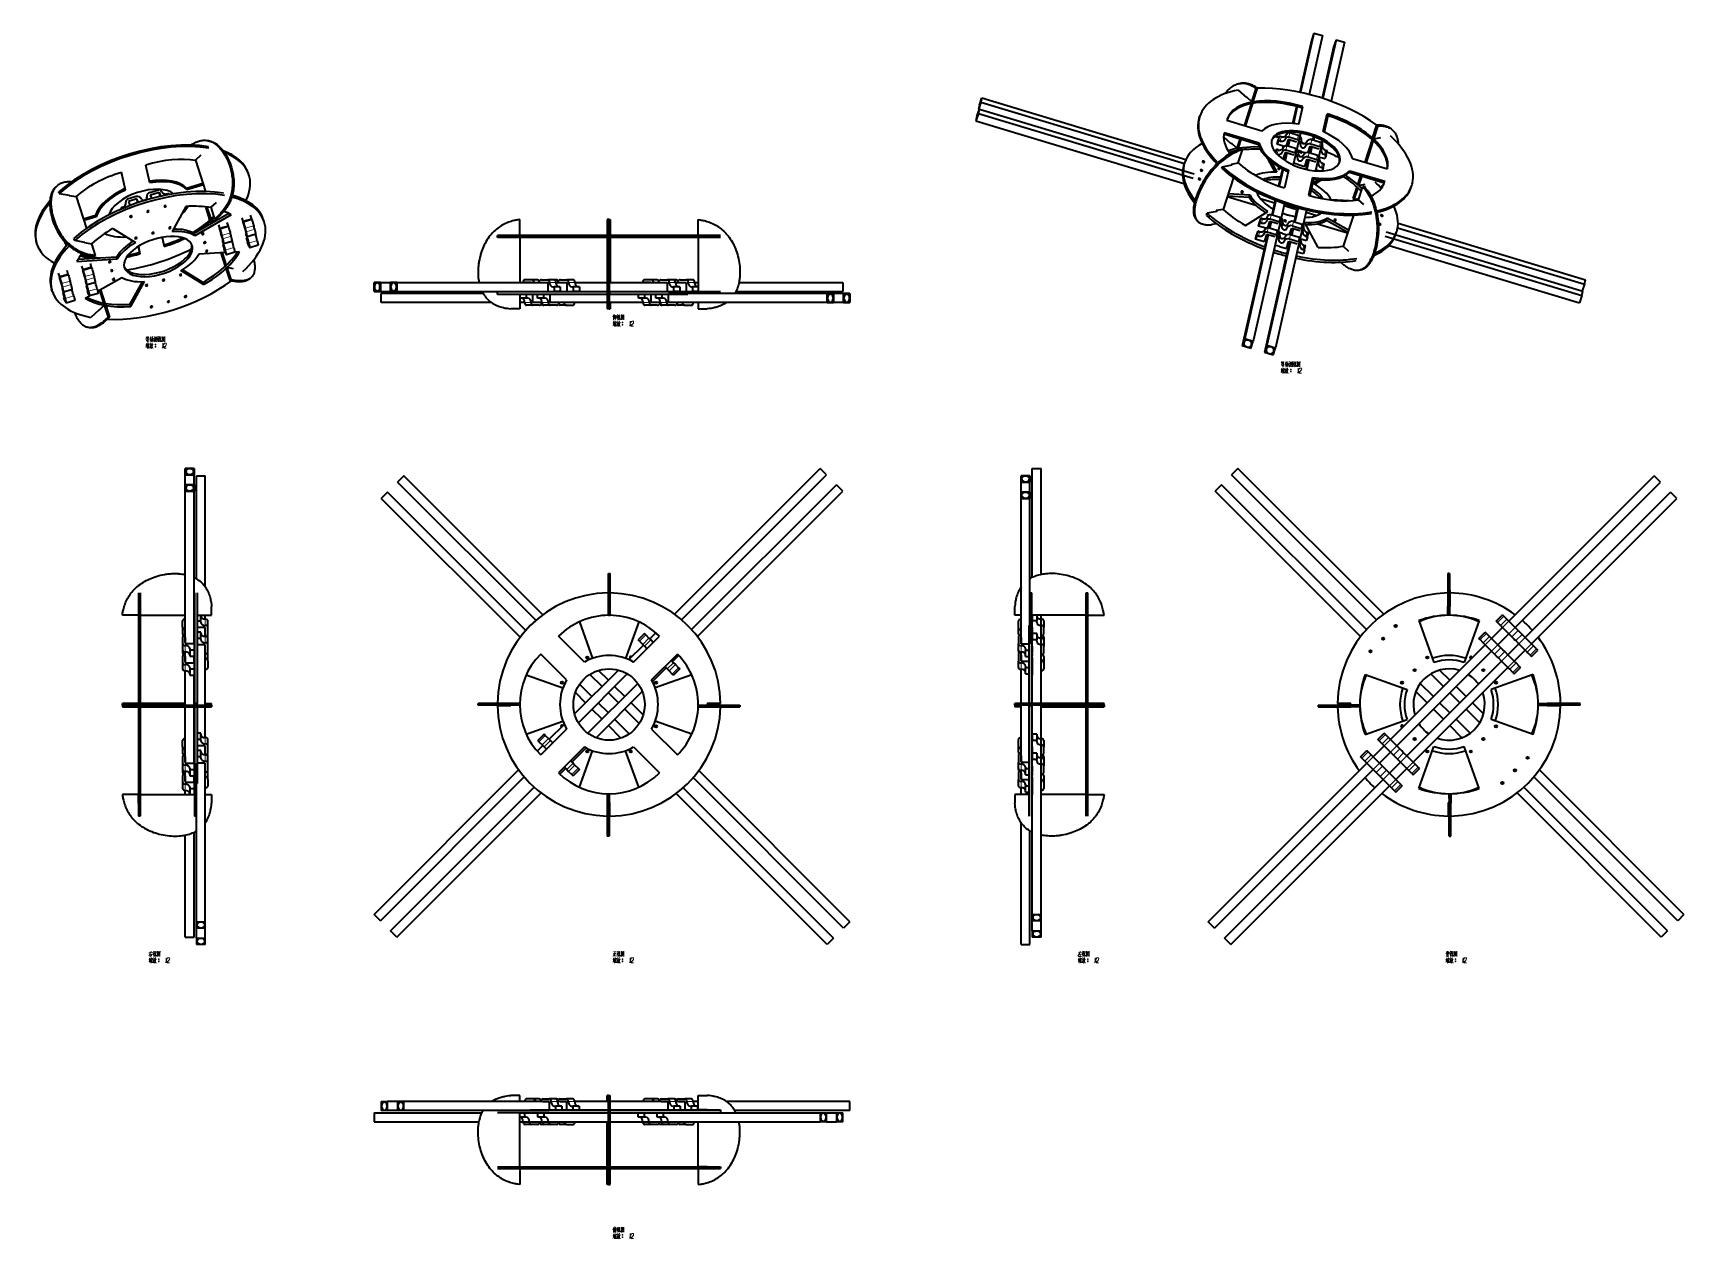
# Model space of a CAD drawing. Extents: x 100 to 1025, y 126 to 801.
import ezdxf

# ---------------------------------------------------------------- set-up
doc = ezdxf.new("R2010")
doc.units = 0

msp = doc.modelspace()

# ---------------------------------------------------------------- linework, layer by layer
at = {"color": 7, "lineweight": 35}
for p, q in [((816.05, 797.36), (809.48, 768.34)), ((817.4, 801.49), (809.88, 768.26)), ((822.18, 800.05), (814.73, 767.12)), ((829.84, 797.74), (822.4, 764.89)), ((834.62, 796.3), (827.13, 763.24)), ((828.49, 793.61), (822.01, 765.01)), ((629.93, 758.84), (750.24, 722.57)), ((630.81, 762.71), (744.81, 728.35)), ((631.36, 765.14), (745.7, 730.67)), ((628.03, 752.29), (744.61, 717.15)), ((629.38, 756.42), (749.69, 720.15)), ((788.22, 746.53), (768.62, 752.44)), ((786.4, 738.86), (766.91, 744.73)), ((786.67, 739.68), (767.06, 745.59)), ((839.07, 731.21), (858.68, 725.3)), ((837.25, 723.53), (856.86, 717.62)), ((837.52, 724.35), (857.13, 718.44)), ((800.87, 705.92), (783.41, 628.79)), ((209.4, 700.34), (189.82, 689.15)), ((210.68, 699.6), (190.22, 687.91)), ((813.34, 702.31), (795.84, 625.04)), ((864.56, 694.84), (969.54, 663.2)), ((372.39, 686.95), (372.39, 661.7)), ((372.39, 686.95), (372.39, 661.7)), ((421.39, 687.95), (378.19, 687.95)), ((421.39, 686.95), (378.19, 686.95)), ((422.43, 686.95), (422.43, 656.45)), ((466.58, 687.95), (422.89, 687.95)), ((466.58, 686.95), (422.89, 686.95)), ((423.02, 686.95), (423.02, 661.7)), ((472.38, 686.95), (472.38, 656.45)), ((791.4, 688.47), (777.28, 626.1)), ((791.78, 688.35), (778.62, 630.23)), ((803.83, 684.72), (789.71, 622.36)), ((857.36, 687.7), (967.57, 654.48)), ((857.9, 690.12), (968.12, 656.9)), ((864.35, 692.32), (968.99, 660.78)), ((124.93, 674.83), (146.56, 676.11)), ((804.22, 684.6), (791.06, 626.49)), ((859.54, 682.5), (966.22, 650.35)), ((124.16, 673.52), (146.96, 674.87)), ((294.26, 661.7), (378.18, 661.7)), ((303.45, 661.7), (387.37, 661.7)), ((422.43, 661.7), (445.18, 661.7)), ((422.43, 661.7), (454.38, 661.7)), ((495.21, 661.7), (544.22, 661.7)), ((495.21, 661.7), (553.42, 661.7)), ((351.89, 655.45), (294.71, 655.45)), ((356.5, 650.45), (294.71, 650.45)), ((303.45, 656.7), (388.02, 656.7)), ((351.89, 655.45), (303.9, 655.45)), ((421.38, 656.45), (378.19, 656.45)), ((421.39, 654.95), (378.19, 654.95)), ((421.4, 650.45), (389.4, 650.45)), ((422.43, 656.7), (455.03, 656.7)), ((466.58, 656.45), (422.89, 656.45)), ((466.58, 654.95), (422.89, 654.95)), ((544.67, 655.45), (455.75, 655.45)), ((544.67, 650.45), (455.75, 650.45)), ((553.87, 655.45), (464.94, 655.45)), ((493.54, 656.7), (553.42, 656.7)), ((459, 475.83), (540.69, 557.51)), ((659.55, 496.34), (659.55, 557.51)), ((664.55, 498.01), (664.55, 557.51)), ((856.54, 475.83), (774.86, 557.51)), ((184.89, 469.15), (184.89, 553.98)), ((191.14, 495.67), (191.14, 553.39)), ((196.14, 491.06), (196.14, 553.39)), ((381.4, 472.36), (303.9, 549.85)), ((385.32, 475.5), (307.44, 553.39)), ((462.96, 472.72), (544.22, 553.98)), ((468.7, 467.14), (549.88, 548.32)), ((653.3, 468.39), (653.3, 549.85)), ((659.55, 496.34), (659.55, 548.32)), ((846.84, 467.14), (765.66, 548.32)), ((852.58, 472.72), (771.32, 553.98)), ((926.64, 471.93), (1008.11, 553.39)), ((930.18, 468.39), (1011.64, 549.85)), ((184.89, 459.96), (184.89, 544.78)), ((189.89, 459.3), (189.89, 544.78)), ((191.14, 495.67), (191.14, 544.2)), ((372.52, 462.85), (294.71, 540.66)), ((375.71, 466.74), (298.25, 544.2)), ((471.92, 463.29), (553.42, 544.78)), ((653.3, 459.2), (653.3, 540.66)), ((658.3, 459.2), (658.3, 540.66)), ((843.62, 463.29), (762.13, 544.78)), ((935.84, 462.73), (1017.3, 544.2)), ((939.37, 459.2), (1020.83, 540.66)), ((422.02, 475.18), (422.07, 498.57)), ((423.02, 475.18), (423.07, 498.57)), ((159.64, 475.18), (184.89, 475.18)), ((689.8, 475.18), (659.3, 475.18)), ((689.8, 475.18), (659.3, 475.18)), ((659.55, 425.83), (659.55, 475.18)), ((659.55, 425.83), (659.55, 475.18)), ((664.55, 425.83), (664.55, 475.18)), ((876.27, 472.24), (884.71, 448.71)), ((910.04, 472.24), (901.6, 448.71)), ((158.64, 469.37), (158.64, 425.68)), ((159.64, 469.37), (159.64, 425.68)), ((190.14, 469.37), (190.14, 425.68)), ((191.64, 469.37), (191.64, 425.68)), ((408.59, 448.97), (394.1, 463.46)), ((405.75, 471.55), (413.1, 451.06)), ((439.03, 471.55), (431.67, 451.06)), ((436.18, 448.97), (450.67, 463.46)), ((657.8, 425.82), (657.8, 469.37)), ((659.3, 425.83), (659.3, 469.37)), ((689.8, 425.82), (689.8, 469.37)), ((690.8, 425.82), (690.8, 469.37)), ((196.14, 424.87), (196.14, 458.7)), ((398.59, 438.97), (384.1, 453.46)), ((446.18, 438.97), (460.67, 453.46)), ((860.29, 405.58), (913.42, 458.7)), ((863.83, 402.04), (916.95, 455.17)), ((403.09, 419.92), (427.65, 444.47)), ((869.49, 396.38), (922.61, 449.51)), ((873.02, 392.85), (926.15, 445.97)), ((376.01, 441.82), (396.5, 434.47)), ((405.2, 414.95), (432.61, 442.37)), ((410.59, 409.03), (438.54, 436.98)), ((468.76, 441.82), (448.27, 434.47)), ((846.1, 442.07), (869.63, 433.62)), ((940.22, 442.07), (916.69, 433.62)), ((159.64, 425.78), (184.89, 425.78)), ((372.39, 425.78), (348.99, 425.83)), ((415.16, 406.53), (441.04, 432.4)), ((158.64, 423.84), (158.64, 380.98)), ((159.64, 424.87), (190.14, 424.87)), ((159.64, 423.83), (159.64, 380.98)), ((184.89, 402.14), (184.89, 423.82)), ((184.89, 392.95), (184.89, 423.82)), ((189.89, 392.3), (189.89, 423.83)), ((190.14, 423.83), (190.14, 380.98)), ((191.64, 423.83), (191.64, 380.98)), ((372.39, 424.78), (348.99, 424.83)), ((472.38, 424.87), (495.77, 424.82)), ((472.38, 423.87), (495.77, 423.82)), ((653.3, 392.85), (653.3, 424.78)), ((653.3, 402.04), (653.3, 424.78)), ((657.8, 380.98), (657.8, 424.68)), ((689.8, 424.78), (659.3, 424.78)), ((659.3, 380.98), (659.3, 424.68)), ((659.55, 307.55), (659.55, 424.78)), ((659.55, 298.36), (659.55, 424.78)), ((664.55, 307.55), (664.55, 424.78)), ((689.8, 423.87), (664.55, 423.87)), ((689.8, 380.98), (689.8, 424.68)), ((690.8, 380.98), (690.8, 424.68)), ((846.1, 408.29), (869.63, 416.74)), ((940.22, 408.29), (916.69, 416.74)), ((376.01, 408.54), (396.5, 415.89)), ((398.59, 411.39), (384.1, 396.89)), ((446.18, 411.39), (460.67, 396.89)), ((468.76, 408.54), (448.27, 415.89)), ((408.59, 401.39), (394.1, 386.89)), ((405.75, 378.8), (413.1, 399.29)), ((439.03, 378.8), (431.67, 399.29)), ((436.18, 401.39), (450.67, 386.89)), ((876.27, 378.12), (884.71, 401.65)), ((910.04, 378.12), (901.6, 401.65)), ((191.14, 303.43), (191.14, 392.35)), ((196.14, 303.43), (196.14, 392.35)), ((758.14, 303.43), (847.07, 392.35)), ((761.68, 299.89), (850.6, 388.81)), ((191.14, 294.23), (191.14, 383.16)), ((290.73, 307.55), (371.74, 388.56)), ((294.26, 304.01), (374.85, 384.6)), ((553.87, 299.89), (469.57, 384.19)), ((557.4, 303.43), (472.71, 388.12)), ((767.34, 294.23), (856.26, 383.16)), ((770.87, 290.7), (859.8, 379.62)), ((1021.28, 304.01), (940.7, 384.6)), ((1024.82, 307.55), (943.81, 388.56)), ((159.64, 374.83), (190.14, 374.83)), ((159.64, 374.83), (190.14, 374.83)), ((299.92, 298.36), (380.42, 378.86)), ((303.45, 294.82), (384.28, 375.64)), ((421.43, 374.83), (421.38, 351.43)), ((422.43, 374.83), (422.38, 351.43)), ((544.67, 290.7), (460.06, 375.31)), ((548.21, 294.23), (463.94, 378.5)), ((689.8, 374.83), (664.55, 374.83)), ((1012.09, 294.82), (931.27, 375.64)), ((1015.63, 298.36), (935.12, 378.86)), ((184.89, 304.01), (184.89, 352)), ((184.89, 294.82), (184.89, 352)), ((189.89, 294.82), (189.89, 353.66)), ((653.3, 290.7), (653.3, 358.94)), ((653.3, 299.89), (653.3, 358.94)), ((658.3, 290.7), (658.3, 354.33)), ((290.73, 196.38), (351.22, 196.38)), ((379.71, 202.63), (298.25, 202.63)), ((299.92, 196.38), (351.22, 196.38)), ((388.9, 202.63), (307.44, 202.63)), ((388.9, 197.63), (307.44, 197.63)), ((372.39, 166.13), (372.39, 196.63)), ((372.39, 196.38), (422.02, 196.38)), ((372.39, 196.38), (422.02, 196.38)), ((378.19, 198.13), (421.89, 198.13)), ((378.19, 196.63), (421.89, 196.63)), ((422.02, 166.13), (422.02, 196.63)), ((446.06, 202.63), (423.06, 202.63)), ((455.25, 202.63), (423.06, 202.63)), ((423.06, 198.13), (466.58, 198.13)), ((423.07, 196.63), (466.58, 196.63)), ((423.07, 196.38), (540.69, 196.38)), ((423.07, 196.38), (549.88, 196.38)), ((548.21, 202.63), (488.26, 202.63)), ((557.4, 202.63), (488.26, 202.63)), ((557.4, 197.63), (492.87, 197.63)), ((290.73, 191.38), (349.56, 191.38)), ((372.39, 191.38), (422.02, 191.38)), ((421.43, 166.13), (421.43, 191.38)), ((423.07, 191.38), (540.69, 191.38)), ((472.38, 166.13), (472.38, 191.38)), ((472.38, 166.13), (472.38, 191.38)), ((378.19, 166.13), (421.89, 166.13)), ((378.19, 165.13), (421.89, 165.13)), ((423.06, 166.13), (466.58, 166.13)), ((423.06, 165.13), (466.58, 165.13))]:
    msp.add_line(p, q, dxfattribs=at)
at = {"color": 7, "lineweight": 35, "ltscale": 0.108605}
for p, q in [((817.4, 801.49), (816.05, 797.36)), ((829.84, 797.74), (828.49, 793.61)), ((628.58, 754.71), (629.93, 758.84)), ((630.81, 762.71), (629.46, 758.58)), ((812.38, 726.65), (813.73, 730.78)), ((205.52, 687.38), (204.18, 691.51)), ((204.72, 689.09), (206.07, 684.96)), ((220.61, 682.61), (219.26, 686.74)), ((128.87, 664.27), (127.52, 668.4)), ((115.83, 658.15), (117.18, 654.02)), ((128.07, 665.98), (129.41, 661.85)), ((117.73, 651.6), (116.38, 655.73))]:
    msp.add_line(p, q, dxfattribs=at)
at = {"color": 7, "lineweight": 35, "ltscale": 0.124901}
for p, q in [((817.4, 801.49), (822.18, 800.05)), ((808.14, 741.64), (803.36, 743.08)), ((808.69, 744.06), (803.91, 745.5)), ((814.14, 732.02), (818.92, 730.57)), ((815.39, 738.09), (820.17, 736.65)), ((805.95, 695.85), (810.73, 694.4)), ((795.68, 687.18), (790.9, 688.62)), ((796.09, 688.42), (791.31, 689.86)), ((796.64, 690.84), (791.85, 692.28)), ((803.34, 684.87), (808.12, 683.43)), ((805.4, 693.42), (810.18, 691.98))]:
    msp.add_line(p, q, dxfattribs=at)
at = {"color": 7, "lineweight": 35, "ltscale": 0.124899}
for p, q in [((829.84, 797.74), (834.62, 796.3)), ((807.74, 740.4), (802.95, 741.84)), ((816.34, 741.75), (821.13, 740.31)), ((806.08, 733.08), (801.3, 734.53)), ((806.48, 734.32), (801.7, 735.76)), ((807.03, 736.75), (802.25, 738.19)), ((814.69, 734.44), (819.47, 733)), ((815.79, 739.33), (820.58, 737.89)), ((813.73, 730.78), (818.52, 729.34)), ((165.05, 712.09), (169.83, 713.53)), ((157.8, 708.55), (153.02, 707.1)), ((797.34, 694.49), (792.56, 695.93)), ((797.75, 695.73), (792.96, 697.17)), ((798.29, 698.15), (793.51, 699.59)), ((209.08, 693.31), (204.3, 691.87)), ((224.42, 688.78), (219.64, 687.34)), ((789.55, 684.49), (784.77, 685.93)), ((803.74, 686.11), (808.53, 684.67)), ((804.29, 688.53), (809.07, 687.09)), ((804.99, 692.18), (809.78, 690.74)), ((212.71, 678.67), (207.93, 677.22)), ((225.83, 682.62), (221.04, 681.18)), ((134.65, 661.73), (129.87, 660.28)), ((122.95, 651.61), (118.16, 650.16)), ((778.62, 630.23), (783.41, 628.79)), ((782.06, 624.66), (777.28, 626.1)), ((794.5, 620.91), (789.71, 622.36)), ((791.06, 626.49), (795.84, 625.04))]:
    msp.add_line(p, q, dxfattribs=at)
at = {"color": 7, "lineweight": 35, "ltscale": 0.152016}
for p, q in [((775.06, 769.53), (779.56, 765.43)), ((136.45, 646.24), (131.96, 642.14))]:
    msp.add_line(p, q, dxfattribs=at)
at = {"color": 7, "lineweight": 35, "ltscale": 0.019192}
for p, q in [((775.66, 773.08), (776.41, 773.21)), ((785.11, 770.39), (785.86, 770.53)), ((130.64, 676.2), (131.4, 676.07)), ((843.41, 668.62), (842.65, 668.48)), ((139.54, 648.95), (140.3, 648.81))]:
    msp.add_line(p, q, dxfattribs=at)
at = {"color": 7, "lineweight": 35, "ltscale": 0.195488}
for p, q in [((782.68, 762.95), (785.11, 770.39)), ((850.34, 742.59), (852.76, 750.03)), ((850.93, 742.05), (853.36, 749.48))]:
    msp.add_line(p, q, dxfattribs=at)
at = {"color": 7, "lineweight": 35, "ltscale": 0.195487}
for p, q in [((783.44, 763.09), (785.86, 770.53)), ((774.99, 728.68), (777.42, 736.11)), ((842.34, 708.03), (844.76, 715.47))]:
    msp.add_line(p, q, dxfattribs=at)
at = {"color": 7, "lineweight": 35, "ltscale": 0.06209}
for p, q in [((629.38, 756.42), (629.93, 758.84)), ((630.01, 761.01), (629.46, 758.58)), ((796.82, 739.15), (797.37, 741.58)), ((797.49, 741.22), (798.04, 743.64)), ((808.25, 731.71), (808.8, 734.13)), ((819.98, 729), (820.53, 731.43)), ((821.64, 736.32), (822.18, 738.74)), ((824.28, 733.14), (824.83, 735.57)), ((786.43, 693.25), (786.97, 695.67)), ((799.51, 693.11), (800.06, 695.54)), ((224.37, 689.11), (223.82, 691.53)), ((784.77, 685.93), (785.32, 688.35)), ((797.85, 685.8), (798.4, 688.22)), ((811.24, 690.41), (811.79, 692.83)), ((206.95, 681.08), (207.5, 678.66)), ((212.14, 681.28), (212.69, 678.86)), ((121.49, 658.1), (120.94, 660.52)), ((130.7, 656.74), (131.25, 654.31)), ((967.57, 654.48), (968.12, 656.9))]:
    msp.add_line(p, q, dxfattribs=at)
at = {"color": 7, "lineweight": 35, "ltscale": 0.108604}
for p, q in [((630.01, 761.01), (631.36, 765.14)), ((629.38, 756.42), (628.03, 752.29)), ((218.64, 691.33), (217.29, 695.46)), ((205.6, 685.21), (206.95, 681.08)), ((217.84, 693.04), (219.18, 688.91)), ((218.71, 689.16), (220.06, 685.03)), ((790.9, 688.62), (789.55, 684.49)), ((801.99, 680.74), (803.34, 684.87)), ((207.5, 678.66), (206.15, 682.79)), ((115.75, 660.32), (114.41, 664.45)), ((114.95, 662.03), (116.3, 657.9)), ((128.94, 662.11), (130.29, 657.98)), ((130.84, 655.55), (129.49, 659.68)), ((967.57, 654.48), (966.22, 650.35)), ((778.62, 630.23), (777.28, 626.1)), ((782.06, 624.66), (783.41, 628.79)), ((791.06, 626.49), (789.71, 622.36)), ((794.5, 620.91), (795.84, 625.04))]:
    msp.add_line(p, q, dxfattribs=at)
at = {"color": 7, "lineweight": 35, "ltscale": 0.062089}
for p, q in [((630.81, 762.71), (631.36, 765.14)), ((628.58, 754.71), (628.03, 752.29)), ((809.9, 739.02), (810.45, 741.44)), ((787.1, 695.31), (787.65, 697.73)), ((206.48, 683.72), (205.93, 686.14)), ((211.26, 685.16), (210.71, 687.58)), ((785.44, 688), (785.99, 690.42)), ((809.58, 683.1), (810.13, 685.52)), ((813.89, 687.24), (814.44, 689.66)), ((812.23, 679.92), (812.78, 682.34)), ((129.82, 660.61), (129.27, 663.03)), ((134.6, 662.05), (134.05, 664.48)), ((968.99, 660.78), (969.54, 663.2)), ((122.37, 654.23), (122.92, 651.8))]:
    msp.add_line(p, q, dxfattribs=at)
at = {"color": 7, "lineweight": 35, "ltscale": 0.324932}
msp.add_line((782.33, 761.88), (778.3, 749.52), dxfattribs=at)
at = {"color": 7, "lineweight": 35, "ltscale": 0.333682}
msp.add_line((783.09, 762.02), (778.94, 749.33), dxfattribs=at)
at = {"color": 7, "lineweight": 35, "ltscale": 0.00896}
for p, q in [((779.56, 765.43), (779.91, 765.49)), ((771.41, 739.48), (771.06, 739.41))]:
    msp.add_line(p, q, dxfattribs=at)
at = {"color": 7, "lineweight": 35, "ltscale": 0.006536}
for p, q in [((779.7, 765.69), (779.61, 765.44)), ((771.2, 739.67), (771.12, 739.42))]:
    msp.add_line(p, q, dxfattribs=at)
at = {"color": 7, "lineweight": 35, "ltscale": 0.101223}
for p, q in [((779.7, 765.69), (782.68, 762.95)), ((774.19, 736.94), (771.2, 739.67)), ((202.18, 706.6), (199.2, 703.87)), ((201.36, 697.26), (204.34, 700)), ((202.11, 697.12), (205.1, 699.86)), ((833.84, 682.02), (836.83, 679.28)), ((142.46, 642.2), (139.47, 639.47))]:
    msp.add_line(p, q, dxfattribs=at)
at = {"color": 7, "lineweight": 35, "ltscale": 0.019193}
for p, q in [((782.68, 762.95), (783.44, 763.09)), ((198.08, 741.11), (197.32, 741.25)), ((774.19, 736.94), (774.94, 737.08)), ((845.52, 715.6), (844.76, 715.47)), ((202.11, 697.12), (201.36, 697.26)), ((205.1, 699.86), (204.34, 700)), ((130.91, 675.38), (131.67, 675.24)), ((139.14, 650.19), (139.89, 650.05)), ((138.71, 639.61), (139.47, 639.47)), ((141.7, 642.34), (142.46, 642.2)), ((130.33, 636.65), (131.08, 636.51))]:
    msp.add_line(p, q, dxfattribs=at)
at = {"color": 7, "lineweight": 35, "ltscale": 0.245828}
msp.add_line((807.68, 760.38), (805.51, 750.79), dxfattribs=at)
at = {"color": 7, "lineweight": 35, "ltscale": 0.244193}
msp.add_line((808.07, 760.28), (805.91, 750.76), dxfattribs=at)
at = {"color": 7, "lineweight": 35, "ltscale": 0.233016}
msp.add_line((808.94, 750.37), (811, 759.46), dxfattribs=at)
at = {"color": 7, "lineweight": 35, "ltscale": 0.254517}
for p, q in [((809.02, 750.36), (811.27, 760.29)), ((822.55, 746.28), (824.8, 756.21))]:
    msp.add_line(p, q, dxfattribs=at)
at = {"color": 7, "lineweight": 35, "ltscale": 0.021721}
for p, q in [((811, 759.46), (811.27, 760.29)), ((753.19, 754.02), (753.46, 754.85)), ((786.4, 738.86), (786.67, 739.68)), ((220.55, 722.05), (220.28, 722.88)), ((765.78, 725.68), (766.04, 726.51)), ((837.25, 723.53), (837.52, 724.35)), ((185.78, 713.74), (185.51, 714.57)), ((856.86, 717.62), (857.13, 718.44)), ((872.01, 715.22), (872.28, 716.04)), ((114.31, 711.59), (114.04, 712.42)), ((134.93, 698.41), (134.66, 699.24)), ((101.72, 683.25), (101.45, 684.08)), ((159.53, 677.81), (159.26, 678.63))]:
    msp.add_line(p, q, dxfattribs=at)
at = {"color": 7, "lineweight": 35, "ltscale": 0.009221}
msp.add_line((629.46, 758.58), (629.81, 758.48), dxfattribs=at)
at = {"color": 7, "lineweight": 35, "ltscale": 0.235184}
msp.add_line((825.3, 755.15), (823.23, 745.97), dxfattribs=at)
at = {"color": 7, "lineweight": 35, "ltscale": 0.020245}
for p, q in [((852.76, 750.03), (853.36, 749.48)), ((850.07, 741.77), (850.66, 741.22)), ((850.34, 742.59), (850.93, 742.05)), ((860.91, 747.68), (861.5, 747.13)), ((777.42, 736.11), (776.82, 736.66)), ((112.83, 715.71), (112.23, 715.16)), ((841.44, 715.34), (842.03, 714.79)), ((841.84, 716.58), (842.44, 716.03)), ((199.02, 695.89), (199.61, 696.43)), ((130.68, 677.45), (130.08, 676.9)), ((134.46, 676.76), (133.86, 676.22)), ((207.65, 669.46), (208.24, 670)), ((209.8, 662.85), (210.4, 663.4)), ((213.58, 662.16), (214.18, 662.71)), ((221.22, 663.86), (221.81, 664.41))]:
    msp.add_line(p, q, dxfattribs=at)
at = {"color": 7, "lineweight": 35, "ltscale": 0.143764}
msp.add_line((771.06, 739.41), (766.81, 743.29), dxfattribs=at)
at = {"color": 7, "lineweight": 35, "ltscale": 0.134058}
msp.add_line((775.85, 742.04), (774.19, 736.94), dxfattribs=at)
at = {"color": 7, "lineweight": 35, "ltscale": 0.125316}
msp.add_line((776.5, 741.84), (774.94, 737.08), dxfattribs=at)
at = {"color": 7, "lineweight": 35, "ltscale": 0.054302}
for p, q in [((797.49, 741.22), (796.82, 739.15)), ((798.04, 743.64), (797.37, 741.58)), ((824.28, 733.14), (823.61, 731.08)), ((217.41, 695.82), (216.74, 697.88)), ((222.2, 697.26), (221.52, 699.33)), ((787.1, 695.31), (786.43, 693.25)), ((785.44, 688), (784.77, 685.93)), ((813.89, 687.24), (813.21, 685.17)), ((207.37, 678.3), (206.7, 680.37)), ((220.48, 682.25), (219.81, 684.32)), ((812.23, 679.92), (811.56, 677.86)), ((114.53, 664.81), (113.86, 666.87)), ((119.32, 666.25), (118.64, 668.32)), ((130.71, 655.2), (130.04, 657.26)), ((117.6, 651.24), (116.93, 653.31))]:
    msp.add_line(p, q, dxfattribs=at)
at = {"color": 7, "lineweight": 35, "ltscale": 0.02498}
for p, q in [((798.45, 740.93), (797.49, 741.22)), ((797.34, 736.04), (796.39, 736.33)), ((823.32, 733.43), (824.28, 733.14)), ((149.86, 703.89), (148.91, 703.6)), ((174.74, 711.38), (175.69, 711.67)), ((788.06, 695.02), (787.1, 695.31)), ((786.4, 687.71), (785.44, 688)), ((811.82, 682.63), (812.78, 682.34))]:
    msp.add_line(p, q, dxfattribs=at)
at = {"color": 7, "lineweight": 35, "ltscale": 0.024981}
for p, q in [((799, 743.35), (798.04, 743.64)), ((822.22, 728.54), (823.17, 728.25)), ((786.95, 690.13), (785.99, 690.42)), ((813.48, 689.95), (814.44, 689.66))]:
    msp.add_line(p, q, dxfattribs=at)
at = {"color": 7, "lineweight": 13, "ltscale": 0.062091}
for p, q in [((798.45, 740.93), (799, 743.35)), ((814.14, 732.02), (814.69, 734.44)), ((786.4, 687.71), (786.95, 690.13))]:
    msp.add_line(p, q, dxfattribs=at)
at = {"color": 7, "lineweight": 13, "ltscale": 0.06209}
for p, q in [((801.52, 742.27), (802.07, 744.7)), ((803.36, 743.08), (803.91, 745.5)), ((808.14, 741.64), (808.69, 744.06)), ((812.73, 737.99), (813.28, 740.41)), ((799.86, 734.96), (800.41, 737.38)), ((801.7, 735.76), (802.25, 738.19)), ((806.48, 734.32), (807.03, 736.75)), ((811.07, 730.67), (811.62, 733.09)), ((818.92, 730.57), (819.47, 733)), ((821.67, 726.12), (822.22, 728.54)), ((788.06, 695.02), (788.6, 697.44)), ((791.12, 696.37), (791.67, 698.79)), ((792.96, 697.17), (793.51, 699.59)), ((797.75, 695.73), (798.29, 698.15)), ((802.33, 692.08), (802.88, 694.5)), ((805.4, 693.42), (805.95, 695.85)), ((810.18, 691.98), (810.73, 694.4)), ((789.47, 689.05), (790.01, 691.47)), ((791.31, 689.86), (791.85, 692.28)), ((796.09, 688.42), (796.64, 690.84)), ((800.68, 684.76), (801.22, 687.19)), ((803.74, 686.11), (804.29, 688.53)), ((808.53, 684.67), (809.07, 687.09)), ((812.93, 687.52), (813.48, 689.95)), ((811.27, 680.21), (811.82, 682.63))]:
    msp.add_line(p, q, dxfattribs=at)
at = {"color": 7, "lineweight": 35, "ltscale": 0.094159}
msp.add_line((802.95, 741.84), (801.78, 738.26), dxfattribs=at)
at = {"color": 7, "lineweight": 35, "ltscale": 0.09275}
for p, q in [((803.45, 741.69), (802.63, 738.07)), ((803.83, 741.57), (803.01, 737.96)), ((815.88, 737.94), (815.06, 734.32)), ((805.88, 691.92), (805.06, 688.3))]:
    msp.add_line(p, q, dxfattribs=at)
at = {"color": 7, "lineweight": 35, "ltscale": 0.012935}
msp.add_line((804.4, 745.89), (804.28, 745.39), dxfattribs=at)
at = {"color": 7, "lineweight": 35, "ltscale": 0.015961}
msp.add_line((804.81, 745.89), (804.67, 745.27), dxfattribs=at)
at = {"color": 7, "lineweight": 35, "ltscale": 0.458122}
msp.add_line((809.82, 745.46), (805.78, 727.59), dxfattribs=at)
at = {"color": 7, "lineweight": 13, "ltscale": 0.062089}
for p, q in [((815.79, 739.33), (816.34, 741.75)), ((820.58, 737.89), (821.13, 740.31)), ((823.32, 733.43), (823.87, 735.85))]:
    msp.add_line(p, q, dxfattribs=at)
at = {"color": 7, "lineweight": 35, "ltscale": 0.048198}
msp.add_line((817.15, 743.52), (816.72, 741.64), dxfattribs=at)
at = {"color": 7, "lineweight": 35, "ltscale": 0.047513}
msp.add_line((817.53, 743.38), (817.11, 741.52), dxfattribs=at)
at = {"color": 7, "lineweight": 35, "ltscale": 0.435198}
msp.add_line((822.16, 741.25), (818.31, 724.27), dxfattribs=at)
at = {"color": 7, "lineweight": 35, "ltscale": 0.332235}
msp.add_line((850.07, 741.77), (845.94, 729.14), dxfattribs=at)
at = {"color": 7, "lineweight": 35, "ltscale": 0.323456}
msp.add_line((850.66, 741.22), (846.65, 728.92), dxfattribs=at)
at = {"color": 7, "lineweight": 35, "ltscale": 0.095963}
for p, q in [((854.71, 742.74), (850.93, 742.05)), ((119.89, 710.49), (123.67, 709.8)), ((134.46, 676.76), (130.68, 677.45)), ((212.02, 669.32), (208.24, 670)), ((209.8, 662.85), (213.58, 662.16)), ((210.4, 663.4), (214.18, 662.71))]:
    msp.add_line(p, q, dxfattribs=at)
at = {"color": 7, "lineweight": 35, "ltscale": 0.101224}
for p, q in [((193.56, 733.03), (190.57, 730.3)), ((136.56, 646.21), (139.54, 648.95)), ((141.7, 642.34), (138.71, 639.61))]:
    msp.add_line(p, q, dxfattribs=at)
at = {"color": 7, "lineweight": 35, "ltscale": 0.22792}
msp.add_line((791.14, 731.49), (795.54, 723.51), dxfattribs=at)
at = {"color": 7, "lineweight": 35, "ltscale": 0.042477}
msp.add_line((796.39, 736.33), (795.86, 734.71), dxfattribs=at)
at = {"color": 7, "lineweight": 35, "ltscale": 0.045388}
msp.add_line((795.99, 734.55), (796.39, 736.33), dxfattribs=at)
at = {"color": 7, "lineweight": 13, "ltscale": 0.061493}
msp.add_line((796.8, 733.64), (797.34, 736.04), dxfattribs=at)
at = {"color": 7, "lineweight": 35, "ltscale": 0.104245}
msp.add_line((800.81, 737.95), (796.82, 739.15), dxfattribs=at)
at = {"color": 7, "lineweight": 35, "ltscale": 0.097356}
msp.add_line((801.3, 734.53), (800.09, 730.82), dxfattribs=at)
at = {"color": 7, "lineweight": 35, "ltscale": 0.104805}
msp.add_line((801.79, 734.38), (800.87, 730.29), dxfattribs=at)
at = {"color": 7, "lineweight": 35, "ltscale": 0.107865}
msp.add_line((802.18, 734.26), (801.22, 730.05), dxfattribs=at)
at = {"color": 7, "lineweight": 35, "ltscale": 0.043944}
msp.add_line((810.21, 735.12), (808.53, 735.62), dxfattribs=at)
at = {"color": 7, "lineweight": 35, "ltscale": 0.067224}
msp.add_line((810.21, 735.12), (812.79, 734.34), dxfattribs=at)
at = {"color": 7, "lineweight": 35, "ltscale": 0.093497}
msp.add_line((814.23, 734.54), (815.39, 738.09), dxfattribs=at)
at = {"color": 7, "lineweight": 35, "ltscale": 0.092748}
for p, q in [((816.27, 737.83), (815.45, 734.21)), ((805.49, 692.03), (804.67, 688.42))]:
    msp.add_line(p, q, dxfattribs=at)
at = {"color": 7, "lineweight": 35, "ltscale": 0.080965}
msp.add_line((820.51, 732.01), (823.61, 731.08), dxfattribs=at)
at = {"color": 7, "lineweight": 35, "ltscale": 0.024979}
for p, q in [((823.87, 735.85), (824.83, 735.57)), ((821.67, 726.12), (822.63, 725.83)), ((788.6, 697.44), (787.65, 697.73)), ((812.93, 687.52), (813.89, 687.24)), ((811.27, 680.21), (812.23, 679.92))]:
    msp.add_line(p, q, dxfattribs=at)
at = {"color": 7, "lineweight": 35, "ltscale": 0.232747}
for p, q in [((151.18, 714.31), (149.13, 723.39)), ((802.92, 723.78), (800.87, 714.7))]:
    msp.add_line(p, q, dxfattribs=at)
at = {"color": 7, "lineweight": 35, "ltscale": 0.254515}
for p, q in [((151.45, 713.49), (149.21, 723.42)), ((164.98, 717.56), (162.74, 727.49)), ((803.19, 724.61), (800.94, 714.68)), ((816.72, 720.53), (814.47, 710.6))]:
    msp.add_line(p, q, dxfattribs=at)
at = {"color": 7, "lineweight": 35, "ltscale": 0.463737}
msp.add_line((190.57, 730.3), (196.33, 712.67), dxfattribs=at)
at = {"color": 7, "lineweight": 35, "ltscale": 0.032582}
for p, q in [((744.56, 727.59), (744.96, 728.83)), ((781.17, 709.54), (781.58, 710.78)), ((757.15, 699.25), (757.55, 700.49)), ((190.22, 687.91), (189.82, 689.15)), ((146.96, 674.87), (146.56, 676.11)), ((110.35, 656.82), (109.95, 658.06))]:
    msp.add_line(p, q, dxfattribs=at)
at = {"color": 7, "lineweight": 35, "ltscale": 0.143752}
for p, q in [((766.04, 726.51), (771.7, 727.54)), ((763.21, 701.53), (757.55, 700.49))]:
    msp.add_line(p, q, dxfattribs=at)
at = {"color": 7, "lineweight": 35, "ltscale": 0.010133}
msp.add_line((771.1, 728.09), (771.4, 727.82), dxfattribs=at)
at = {"color": 7, "lineweight": 35, "ltscale": 0.095964}
for p, q in [((771.21, 727.99), (774.99, 728.68)), ((842.44, 716.03), (846.22, 716.72)), ((766.5, 702.66), (762.72, 701.98)), ((128.52, 684.06), (132.3, 683.37)), ((133.86, 676.22), (130.08, 676.9))]:
    msp.add_line(p, q, dxfattribs=at)
at = {"color": 7, "lineweight": 35, "ltscale": 0.010134}
for p, q in [((771.7, 727.54), (771.4, 727.82)), ((762.91, 701.8), (762.61, 702.07)), ((762.91, 701.8), (763.21, 701.53))]:
    msp.add_line(p, q, dxfattribs=at)
at = {"color": 7, "lineweight": 35, "ltscale": 0.175369}
msp.add_line((793.27, 729.6), (796.65, 723.46), dxfattribs=at)
at = {"color": 7, "lineweight": 35, "ltscale": 0.245322}
msp.add_line((799.75, 725.34), (797.58, 715.77), dxfattribs=at)
at = {"color": 7, "lineweight": 35, "ltscale": 0.243709}
msp.add_line((800.11, 725.15), (797.96, 715.64), dxfattribs=at)
at = {"color": 7, "lineweight": 35, "ltscale": 0.02172}
for p, q in [((802.92, 723.78), (803.19, 724.61)), ((151.45, 713.49), (151.18, 714.31))]:
    msp.add_line(p, q, dxfattribs=at)
at = {"color": 7, "lineweight": 35, "ltscale": 0.066788}
msp.add_line((808.56, 727.8), (806, 728.57), dxfattribs=at)
at = {"color": 7, "lineweight": 35, "ltscale": 0.09992}
msp.add_line((808.56, 727.8), (812.38, 726.65), dxfattribs=at)
at = {"color": 7, "lineweight": 35, "ltscale": 0.140826}
msp.add_line((814.23, 730.63), (812.98, 725.13), dxfattribs=at)
at = {"color": 7, "lineweight": 35, "ltscale": 0.140167}
msp.add_line((814.61, 730.51), (813.38, 725.04), dxfattribs=at)
at = {"color": 7, "lineweight": 35, "ltscale": 0.056704}
msp.add_line((818.44, 724.82), (820.61, 724.17), dxfattribs=at)
at = {"color": 7, "lineweight": 35, "ltscale": 0.0428}
msp.add_line((822.63, 725.83), (822.09, 724.2), dxfattribs=at)
at = {"color": 7, "lineweight": 35, "ltscale": 0.062091}
for p, q in [((822.63, 725.83), (823.17, 728.25)), ((206.07, 684.96), (205.52, 687.38)), ((219.18, 688.91), (218.64, 691.33)), ((219.59, 687.67), (219.04, 690.09)), ((220.06, 685.03), (220.61, 682.61)), ((225.25, 685.24), (225.8, 682.81)), ((207.35, 679.84), (207.9, 677.42)), ((220.47, 683.8), (221.01, 681.37)), ((116.3, 657.9), (115.75, 660.32)), ((116.71, 656.66), (116.16, 659.08)), ((129.41, 661.85), (128.87, 664.27)), ((130.29, 657.98), (130.84, 655.55)), ((135.48, 658.18), (136.03, 655.76)), ((117.18, 654.02), (117.73, 651.6)), ((117.59, 652.78), (118.13, 650.36))]:
    msp.add_line(p, q, dxfattribs=at)
at = {"color": 7, "lineweight": 35, "ltscale": 0.002221}
msp.add_line((121, 717.98), (120.97, 718.06), dxfattribs=at)
at = {"color": 7, "lineweight": 35, "ltscale": 0.242286}
for p, q in [((185.51, 714.57), (194.79, 717.36)), ((185.78, 713.74), (195.06, 716.54))]:
    msp.add_line(p, q, dxfattribs=at)
at = {"color": 7, "lineweight": 35, "ltscale": 0.467342}
msp.add_line((772.3, 720.43), (766.5, 702.66), dxfattribs=at)
at = {"color": 7, "lineweight": 35, "ltscale": 0.235508}
msp.add_line((817.25, 719.58), (815.17, 710.39), dxfattribs=at)
at = {"color": 7, "lineweight": 35, "ltscale": 0.092176}
msp.add_line((820.2, 719.25), (817.06, 717.3), dxfattribs=at)
at = {"color": 7, "lineweight": 35, "ltscale": 0.110569}
msp.add_line((821.64, 719.16), (817.88, 716.82), dxfattribs=at)
at = {"color": 7, "lineweight": 35, "ltscale": 0.173766}
msp.add_line((841.44, 715.34), (839.28, 708.73), dxfattribs=at)
at = {"color": 7, "lineweight": 35, "ltscale": 0.173767}
for p, q in [((842.03, 714.79), (839.88, 708.18)), ((199.2, 703.87), (201.36, 697.26)), ((132.3, 683.37), (134.46, 676.76)), ((207.65, 669.46), (209.8, 662.85)), ((208.24, 670), (210.4, 663.4)), ((139.54, 648.95), (141.7, 642.34))]:
    msp.add_line(p, q, dxfattribs=at)
at = {"color": 7, "lineweight": 35, "ltscale": 0.133299}
msp.add_line((843.5, 721.65), (841.84, 716.58), dxfattribs=at)
at = {"color": 7, "lineweight": 35, "ltscale": 0.142079}
msp.add_line((844.2, 721.43), (842.44, 716.03), dxfattribs=at)
at = {"color": 7, "lineweight": 35, "ltscale": 0.143753}
for p, q in [((114.31, 711.59), (119.96, 710.55)), ((128.59, 684.12), (122.94, 685.16))]:
    msp.add_line(p, q, dxfattribs=at)
at = {"color": 7, "lineweight": 35, "ltscale": 0.002074}
for p, q in [((119.87, 710.57), (119.89, 710.49)), ((128.5, 684.14), (128.52, 684.06))]:
    msp.add_line(p, q, dxfattribs=at)
at = {"color": 7, "lineweight": 35, "ltscale": 0.002287}
msp.add_line((119.96, 710.55), (119.9, 710.49), dxfattribs=at)
at = {"color": 7, "lineweight": 35, "ltscale": 0.46922}
msp.add_line((123.67, 709.8), (129.5, 691.96), dxfattribs=at)
at = {"color": 7, "lineweight": 35, "ltscale": 0.019367}
msp.add_line((149.08, 702.84), (148.91, 703.6), dxfattribs=at)
at = {"color": 7, "lineweight": 35, "ltscale": 0.019109}
msp.add_line((148.91, 703.6), (149.14, 702.87), dxfattribs=at)
at = {"color": 7, "lineweight": 35, "ltscale": 0.012527}
msp.add_line((151.66, 706.28), (151.55, 706.77), dxfattribs=at)
at = {"color": 7, "lineweight": 13, "ltscale": 0.008747}
msp.add_line((151.66, 706.33), (151.58, 706.67), dxfattribs=at)
at = {"color": 7, "lineweight": 35, "ltscale": 0.1249}
for p, q in [((157.39, 709.79), (152.61, 708.34)), ((165.45, 710.85), (170.24, 712.3)), ((222.2, 697.26), (217.41, 695.82)), ((211.31, 684.83), (206.52, 683.39)), ((119.32, 666.25), (114.53, 664.81)), ((132.43, 670.2), (127.64, 668.76)), ((121.54, 657.77), (116.76, 656.33)), ((136.06, 655.56), (131.27, 654.12))]:
    msp.add_line(p, q, dxfattribs=at)
at = {"color": 7, "lineweight": 35, "ltscale": 0.061725}
msp.add_line((153.02, 707.1), (153.78, 704.76), dxfattribs=at)
at = {"color": 7, "lineweight": 35, "ltscale": 0.055363}
msp.add_line((158.29, 706.39), (157.8, 708.55), dxfattribs=at)
at = {"color": 7, "lineweight": 35, "ltscale": 0.055065}
msp.add_line((158.48, 706.45), (157.8, 708.55), dxfattribs=at)
at = {"color": 7, "lineweight": 35, "ltscale": 0.011274}
msp.add_line((163.38, 709.04), (163.28, 709.48), dxfattribs=at)
at = {"color": 7, "lineweight": 13, "ltscale": 0.005249}
msp.add_line((163.38, 709.1), (163.33, 709.31), dxfattribs=at)
at = {"color": 7, "lineweight": 35, "ltscale": 0.054715}
msp.add_line((166.13, 708.77), (165.45, 710.85), dxfattribs=at)
at = {"color": 7, "lineweight": 35, "ltscale": 0.060756}
msp.add_line((170.77, 709.93), (170.24, 712.3), dxfattribs=at)
at = {"color": 7, "lineweight": 35, "ltscale": 0.061019}
msp.add_line((170.24, 712.3), (170.99, 709.98), dxfattribs=at)
at = {"color": 7, "lineweight": 35, "ltscale": 0.018251}
msp.add_line((175.69, 711.67), (175.92, 710.98), dxfattribs=at)
at = {"color": 7, "lineweight": 35, "ltscale": 0.400418}
for p, q in [((185.22, 704.28), (177.49, 690.25)), ((819.83, 681.37), (812.1, 695.4))]:
    msp.add_line(p, q, dxfattribs=at)
at = {"color": 7, "lineweight": 35, "ltscale": 0.192685}
msp.add_line((198.75, 696.71), (196.35, 704.04), dxfattribs=at)
at = {"color": 7, "lineweight": 35, "ltscale": 0.175518}
msp.add_line((199.34, 697.27), (197.16, 703.94), dxfattribs=at)
at = {"color": 7, "lineweight": 35, "ltscale": 0.416261}
msp.add_line((768.84, 709.84), (784.78, 705.04), dxfattribs=at)
at = {"color": 7, "lineweight": 35, "ltscale": 0.30543}
for p, q in [((768.98, 710.26), (781.17, 709.54)), ((769.38, 711.5), (781.58, 710.78))]:
    msp.add_line(p, q, dxfattribs=at)
at = {"color": 7, "lineweight": 35, "ltscale": 0.066835}
msp.add_line((785.49, 711.95), (788.05, 711.18), dxfattribs=at)
at = {"color": 7, "lineweight": 35, "ltscale": 0.2138}
msp.add_line((787.26, 708.83), (795.45, 706.36), dxfattribs=at)
at = {"color": 7, "lineweight": 35, "ltscale": 0.213453}
msp.add_line((795.77, 707.81), (793.89, 699.48), dxfattribs=at)
at = {"color": 7, "lineweight": 35, "ltscale": 0.212605}
msp.add_line((796.15, 707.66), (794.28, 699.36), dxfattribs=at)
at = {"color": 7, "lineweight": 35, "ltscale": 0.189737}
msp.add_line((800.62, 704.8), (807.88, 702.61), dxfattribs=at)
at = {"color": 7, "lineweight": 35, "ltscale": 0.202973}
msp.add_line((808.12, 703.65), (806.33, 695.73), dxfattribs=at)
at = {"color": 7, "lineweight": 35, "ltscale": 0.203189}
msp.add_line((808.51, 703.54), (806.71, 695.61), dxfattribs=at)
at = {"color": 7, "lineweight": 35, "ltscale": 0.249593}
msp.add_line((837.14, 707.49), (827.18, 708.08), dxfattribs=at)
at = {"color": 7, "lineweight": 35, "ltscale": 0.020244}
for p, q in [((839.28, 708.73), (839.88, 708.18)), ((752.52, 695.83), (751.92, 696.38))]:
    msp.add_line(p, q, dxfattribs=at)
at = {"color": 7, "lineweight": 35, "ltscale": 0.067783}
msp.add_line((839.88, 708.18), (842.54, 708.67), dxfattribs=at)
at = {"color": 7, "lineweight": 35, "ltscale": 0.101222}
msp.add_line((845.32, 705.3), (842.34, 708.03), dxfattribs=at)
at = {"color": 7, "lineweight": 35, "ltscale": 0.179392}
for p, q in [((134.66, 699.24), (127.79, 697.17)), ((134.93, 698.41), (128.06, 696.34))]:
    msp.add_line(p, q, dxfattribs=at)
at = {"color": 7, "lineweight": 35, "ltscale": 0.010097}
msp.add_line((198.75, 696.71), (199.04, 696.99), dxfattribs=at)
at = {"color": 7, "lineweight": 35, "ltscale": 0.000112766}
msp.add_line((198.75, 696.71), (198.75, 696.71), dxfattribs=at)
at = {"color": 7, "lineweight": 35, "ltscale": 0.032909}
msp.add_line((199.02, 695.89), (199.42, 694.64), dxfattribs=at)
at = {"color": 7, "lineweight": 35, "ltscale": 0.057013}
msp.add_line((201.86, 696.03), (199.61, 696.43), dxfattribs=at)
at = {"color": 7, "lineweight": 35, "ltscale": 0.037464}
msp.add_line((199.61, 696.43), (200.08, 695.01), dxfattribs=at)
at = {"color": 7, "lineweight": 35, "ltscale": 0.054301}
for p, q in [((204.3, 691.87), (203.63, 693.93)), ((209.08, 693.31), (208.41, 695.37)), ((787.65, 697.73), (786.97, 695.67)), ((785.99, 690.42), (785.32, 688.35)), ((127.64, 668.76), (126.97, 670.83)), ((132.43, 670.2), (131.75, 672.27))]:
    msp.add_line(p, q, dxfattribs=at)
at = {"color": 7, "lineweight": 35, "ltscale": 0.012418}
for p, q in [((217.52, 695.33), (217.41, 695.82)), ((222.31, 696.78), (222.2, 697.26)), ((207.26, 678.79), (207.37, 678.3)), ((119.43, 665.77), (119.32, 666.25)), ((114.64, 664.32), (114.53, 664.81)), ((130.61, 655.68), (130.71, 655.2))]:
    msp.add_line(p, q, dxfattribs=at)
at = {"color": 7, "lineweight": 13, "ltscale": 0.1249}
for p, q in [((222.31, 696.78), (217.52, 695.33)), ((209.19, 692.82), (204.41, 691.38)), ((210.14, 689.55), (205.36, 688.11)), ((210.71, 687.58), (205.93, 686.14)), ((211.26, 685.16), (206.48, 683.72)), ((223.25, 693.5), (218.47, 692.06)), ((223.82, 691.53), (219.04, 690.09)), ((224.3, 688.51), (219.52, 687.07)), ((225.25, 685.24), (220.47, 683.8)), ((211.19, 684.56), (206.41, 683.12)), ((212.14, 681.28), (207.35, 679.84)), ((132.54, 669.72), (127.75, 668.28)), ((119.43, 665.77), (114.64, 664.32)), ((120.37, 662.49), (115.59, 661.05)), ((120.94, 660.52), (116.16, 659.08)), ((121.42, 657.5), (116.64, 656.06)), ((121.49, 658.1), (116.71, 656.66)), ((122.37, 654.23), (117.59, 652.78)), ((122.92, 651.8), (118.13, 650.36)), ((136.03, 655.76), (131.25, 654.31))]:
    msp.add_line(p, q, dxfattribs=at)
at = {"color": 7, "lineweight": 35, "ltscale": 0.032581}
for p, q in [((229.18, 695.62), (228.77, 696.86)), ((824.43, 696.5), (824.84, 697.74)), ((122.94, 685.16), (122.53, 686.4)), ((863.38, 688.79), (863.79, 690.03))]:
    msp.add_line(p, q, dxfattribs=at)
at = {"color": 7, "lineweight": 35, "ltscale": 0.225}
for p, q in [((372.39, 687.95), (372.39, 696.95)), ((372.39, 687.95), (372.39, 696.95)), ((422.43, 687.95), (422.43, 696.95)), ((423.02, 687.95), (423.02, 696.95)), ((472.38, 687.95), (472.38, 696.95)), ((158.64, 475.18), (149.64, 475.18)), ((690.8, 475.18), (699.8, 475.18)), ((690.8, 475.18), (699.8, 475.18)), ((158.64, 425.78), (149.64, 425.78)), ((158.64, 424.87), (149.64, 424.87)), ((690.8, 424.78), (699.8, 424.78)), ((690.8, 423.87), (699.8, 423.87)), ((158.64, 374.83), (149.64, 374.83)), ((158.64, 374.83), (149.64, 374.83)), ((690.8, 374.83), (699.8, 374.83)), ((372.39, 165.13), (372.39, 156.13)), ((421.43, 165.13), (421.43, 156.13)), ((422.02, 165.13), (422.02, 156.13)), ((472.38, 165.13), (472.38, 156.13)), ((472.38, 165.13), (472.38, 156.13))]:
    msp.add_line(p, q, dxfattribs=at)
at = {"color": 7, "lineweight": 35, "ltscale": 0.025}
for p, q in [((422.43, 696.95), (421.43, 696.95)), ((422.02, 696.95), (423.02, 696.95)), ((359.89, 686.95), (359.89, 687.95)), ((422.42, 687.95), (422.42, 686.95)), ((422.89, 686.95), (422.89, 687.95)), ((422.42, 646.95), (421.42, 646.95)), ((422.07, 498.57), (423.07, 498.57)), ((893.47, 498.57), (892.47, 498.57)), ((689.8, 487.68), (690.8, 487.68)), ((422.02, 475.18), (423.02, 475.18)), ((893.51, 480.18), (892.51, 480.18)), ((893.52, 475.18), (892.52, 475.18)), ((942.2, 456.37), (942.91, 455.66)), ((928.97, 443.14), (929.68, 442.44)), ((149.64, 424.78), (149.64, 425.78)), ((159.64, 425.68), (158.64, 425.68)), ((348.99, 424.83), (348.99, 425.83)), ((372.39, 424.78), (372.39, 425.78)), ((649.8, 424.79), (649.8, 425.79)), ((699.8, 424.78), (699.8, 425.78)), ((943.16, 424.78), (943.16, 425.78)), ((948.16, 424.79), (948.16, 425.79)), ((966.55, 424.83), (966.55, 425.83)), ((149.64, 424.87), (149.64, 423.87)), ((199.64, 424.86), (199.64, 423.86)), ((472.38, 424.87), (472.38, 423.87)), ((495.77, 424.82), (495.77, 423.82)), ((690.8, 424.79), (689.8, 424.79)), ((689.8, 424.68), (690.8, 424.68)), ((819.77, 424.82), (819.77, 423.82)), ((838.16, 424.86), (838.17, 423.86)), ((843.16, 424.87), (843.17, 423.87)), ((386.68, 407.85), (385.97, 408.56)), ((857.47, 408.4), (856.76, 409.11)), ((383.14, 404.32), (382.43, 405.03)), ((847.77, 398.71), (847.07, 399.42)), ((405.06, 389.47), (405.77, 388.76)), ((401.53, 385.93), (402.23, 385.23)), ((866.16, 380.33), (866.87, 379.62)), ((872.31, 386.48), (873.02, 385.78)), ((422.43, 374.83), (421.43, 374.83)), ((862.62, 376.79), (863.33, 376.09)), ((893.12, 374.83), (894.12, 374.83)), ((159.64, 362.68), (158.64, 362.68)), ((893.13, 369.83), (894.13, 369.83)), ((422.38, 351.43), (421.38, 351.43)), ((893.16, 351.43), (894.16, 351.43)), ((422.03, 206.13), (423.03, 206.13)), ((421.89, 166.13), (421.89, 165.13)), ((422.03, 165.13), (422.03, 166.13)), ((484.88, 166.13), (484.88, 165.13)), ((422.02, 156.13), (423.02, 156.13))]:
    msp.add_line(p, q, dxfattribs=at)
at = {"color": 7, "lineweight": 35, "ltscale": 0.067942}
msp.add_line((762.83, 694.62), (760.16, 694.13), dxfattribs=at)
at = {"color": 7, "lineweight": 35, "ltscale": 0.373327}
for p, q in [((779, 693.67), (791.69, 701.55)), ((195.14, 660.47), (182.45, 668.34))]:
    msp.add_line(p, q, dxfattribs=at)
at = {"color": 7, "lineweight": 35, "ltscale": 0.094157}
msp.add_line((792.56, 695.93), (791.39, 692.35), dxfattribs=at)
at = {"color": 7, "lineweight": 35, "ltscale": 0.092749}
for p, q in [((793.05, 695.78), (792.23, 692.17)), ((793.44, 695.67), (792.62, 692.05))]:
    msp.add_line(p, q, dxfattribs=at)
at = {"color": 7, "lineweight": 35, "ltscale": 0.102135}
msp.add_line((800.24, 700.38), (804.15, 699.2), dxfattribs=at)
at = {"color": 7, "lineweight": 35, "ltscale": 0.156626}
msp.add_line((813.05, 701.05), (819.05, 699.24), dxfattribs=at)
at = {"color": 7, "lineweight": 35, "ltscale": 0.441632}
msp.add_line((819.38, 694.61), (836.29, 689.51), dxfattribs=at)
at = {"color": 7, "lineweight": 35, "ltscale": 0.343089}
msp.add_line((836.35, 689.69), (824.43, 696.5), dxfattribs=at)
at = {"color": 7, "lineweight": 35, "ltscale": 0.343091}
msp.add_line((836.75, 690.93), (824.84, 697.74), dxfattribs=at)
at = {"color": 7, "lineweight": 35, "ltscale": 0.457453}
msp.add_line((839.52, 699.41), (833.84, 682.02), dxfattribs=at)
at = {"color": 7, "lineweight": 35, "ltscale": 0.373328}
msp.add_line((144.39, 691.97), (157.08, 684.1), dxfattribs=at)
at = {"color": 7, "lineweight": 35, "ltscale": 0.129978}
msp.add_line((171.91, 686.96), (173.06, 681.89), dxfattribs=at)
at = {"color": 7, "lineweight": 35, "ltscale": 0.012419}
for p, q in [((204.41, 691.38), (204.3, 691.87)), ((209.19, 692.82), (209.08, 693.31)), ((220.37, 682.74), (220.48, 682.25)), ((127.75, 668.28), (127.64, 668.76)), ((132.54, 669.72), (132.43, 670.2)), ((117.49, 651.73), (117.6, 651.24))]:
    msp.add_line(p, q, dxfattribs=at)
at = {"color": 7, "lineweight": 13, "ltscale": 0.124899}
for p, q in [((224.37, 689.11), (219.59, 687.67)), ((212.69, 678.86), (207.9, 677.42)), ((225.8, 682.81), (221.01, 681.37)), ((133.48, 666.44), (128.7, 665)), ((134.05, 664.48), (129.27, 663.03)), ((134.53, 661.45), (129.75, 660.01)), ((134.6, 662.05), (129.82, 660.61)), ((135.48, 658.18), (130.7, 656.74))]:
    msp.add_line(p, q, dxfattribs=at)
at = {"color": 7, "lineweight": 35, "ltscale": 0.457596}
for p, q in [((378.19, 687.95), (359.89, 687.95)), ((378.19, 686.95), (359.89, 686.95)), ((484.88, 687.95), (466.58, 687.95)), ((484.88, 686.95), (466.58, 686.95)), ((378.19, 656.45), (359.89, 656.45)), ((378.19, 654.95), (359.89, 654.95)), ((484.88, 656.45), (466.58, 656.45)), ((158.64, 487.68), (158.64, 469.37)), ((159.64, 487.68), (159.64, 469.37)), ((190.14, 487.68), (190.14, 469.37)), ((191.64, 487.68), (191.64, 469.37)), ((659.3, 469.37), (659.3, 487.68)), ((689.8, 469.37), (689.8, 487.68)), ((690.8, 469.37), (690.8, 487.68)), ((158.64, 380.98), (158.64, 362.68)), ((159.64, 380.98), (159.64, 362.68)), ((190.14, 380.98), (190.14, 362.68)), ((657.8, 362.68), (657.8, 380.98)), ((659.3, 362.68), (659.3, 380.98)), ((689.8, 362.68), (689.8, 380.98)), ((690.8, 362.68), (690.8, 380.98)), ((359.89, 196.63), (378.19, 196.63)), ((466.58, 198.13), (484.88, 198.13)), ((466.58, 196.63), (484.88, 196.63)), ((359.89, 166.13), (378.19, 166.13)), ((359.89, 165.13), (378.19, 165.13)), ((466.58, 166.13), (484.88, 166.13)), ((466.58, 165.13), (484.88, 165.13))]:
    msp.add_line(p, q, dxfattribs=at)
at = {"color": 7, "lineweight": 35, "ltscale": 0.124999}
for p, q in [((367.39, 687.95), (372.39, 687.95)), ((477.38, 687.95), (472.38, 687.95)), ((372.39, 656.45), (367.39, 656.45)), ((472.38, 656.45), (477.38, 656.45)), ((372.39, 646.95), (367.39, 646.95)), ((472.38, 646.95), (477.38, 646.95)), ((649.8, 475.18), (649.8, 480.18)), ((689.8, 480.18), (689.8, 475.18)), ((372.39, 206.13), (367.39, 206.13)), ((367.39, 166.13), (372.39, 166.13))]:
    msp.add_line(p, q, dxfattribs=at)
at = {"color": 7, "lineweight": 35, "ltscale": 0.011687}
for p, q in [((422.89, 687.95), (422.42, 687.95)), ((422.89, 686.95), (422.42, 686.95)), ((422.42, 656.45), (422.89, 656.45)), ((422.42, 654.95), (422.89, 654.95)), ((422.89, 370.18), (422.42, 370.18))]:
    msp.add_line(p, q, dxfattribs=at)
at = {"color": 7, "lineweight": 35, "ltscale": 0.000260162}
for p, q in [((422.42, 687.95), (422.43, 687.95)), ((422.43, 656.45), (422.42, 656.45)), ((422.43, 646.95), (422.42, 646.95)), ((158.64, 425.79), (158.64, 425.78)), ((190.14, 425.78), (190.14, 425.79)), ((199.64, 425.78), (199.64, 425.79)), ((158.64, 424.86), (158.64, 424.87)), ((190.14, 424.87), (190.14, 424.86)), ((199.64, 424.87), (199.64, 424.86)), ((649.8, 424.78), (649.8, 424.79)), ((649.8, 423.87), (649.8, 423.86)), ((657.8, 424.79), (657.8, 424.78)), ((689.8, 424.79), (689.8, 424.78)), ((689.8, 423.86), (689.8, 423.87)), ((421.43, 206.13), (421.42, 206.13)), ((421.42, 166.13), (421.43, 166.13))]:
    msp.add_line(p, q, dxfattribs=at)
at = {"color": 7, "lineweight": 35, "ltscale": 1.83105e-05}
for p, q in [((422.42, 686.95), (422.42, 686.95)), ((422.42, 654.95), (422.42, 654.95))]:
    msp.add_line(p, q, dxfattribs=at)
at = {"color": 7, "lineweight": 35, "ltscale": 0.014854}
for p, q in [((422.43, 687.95), (423.02, 687.95)), ((422.43, 656.45), (423.02, 656.45)), ((422.43, 646.95), (423.02, 646.95)), ((422.02, 206.13), (421.43, 206.13)), ((422.02, 166.13), (421.43, 166.13)), ((422.02, 156.13), (421.43, 156.13))]:
    msp.add_line(p, q, dxfattribs=at)
at = {"color": 7, "lineweight": 35, "ltscale": 0.000260925}
for p, q in [((423.03, 687.95), (423.02, 687.95)), ((423.02, 656.45), (423.03, 656.45)), ((423.02, 646.95), (423.03, 646.95)), ((422.02, 206.13), (422.03, 206.13)), ((422.03, 198.13), (422.02, 198.13)), ((422.03, 166.13), (422.02, 166.13))]:
    msp.add_line(p, q, dxfattribs=at)
at = {"color": 7, "lineweight": 35, "ltscale": 0.104243}
msp.add_line((790.42, 692.04), (786.43, 693.25), dxfattribs=at)
at = {"color": 7, "lineweight": 35, "ltscale": 0.043945}
msp.add_line((799.82, 689.21), (798.14, 689.72), dxfattribs=at)
at = {"color": 7, "lineweight": 35, "ltscale": 0.067225}
msp.add_line((799.82, 689.21), (802.39, 688.43), dxfattribs=at)
at = {"color": 7, "lineweight": 35, "ltscale": 0.093496}
msp.add_line((803.83, 688.63), (804.99, 692.18), dxfattribs=at)
at = {"color": 7, "lineweight": 35, "ltscale": 0.080964}
msp.add_line((810.11, 686.11), (813.21, 685.17), dxfattribs=at)
at = {"color": 7, "lineweight": 35, "ltscale": 0.002288}
msp.add_line((128.53, 684.06), (128.59, 684.12), dxfattribs=at)
at = {"color": 7, "lineweight": 35, "ltscale": 0.016756}
for p, q in [((130.64, 676.2), (130.44, 676.84)), ((131.4, 676.07), (131.19, 676.7))]:
    msp.add_line(p, q, dxfattribs=at)
at = {"color": 7, "lineweight": 35, "ltscale": 0.083082}
msp.add_line((158.53, 681.87), (159.26, 678.63), dxfattribs=at)
at = {"color": 7, "lineweight": 35, "ltscale": 0.105407}
msp.add_line((158.6, 681.92), (159.53, 677.81), dxfattribs=at)
at = {"color": 7, "lineweight": 35, "ltscale": 0.36968}
msp.add_line((207.33, 678.45), (192.56, 677.57), dxfattribs=at)
at = {"color": 7, "lineweight": 35, "ltscale": 0.199828}
msp.add_line((204.76, 678.29), (207.24, 670.7), dxfattribs=at)
at = {"color": 7, "lineweight": 35, "ltscale": 0.186499}
msp.add_line((205.52, 678.34), (207.84, 671.25), dxfattribs=at)
at = {"color": 7, "lineweight": 13, "ltscale": 0.002479}
for p, q in [((207.36, 678.82), (207.26, 678.79)), ((220.47, 682.77), (220.37, 682.74)), ((117.59, 651.76), (117.49, 651.73)), ((130.7, 655.71), (130.61, 655.68))]:
    msp.add_line(p, q, dxfattribs=at)
at = {"color": 7, "lineweight": 35, "ltscale": 0.003967}
for p, q in [((207.52, 678.35), (207.37, 678.3)), ((130.87, 655.24), (130.71, 655.2))]:
    msp.add_line(p, q, dxfattribs=at)
at = {"color": 7, "lineweight": 35, "ltscale": 0.066553}
msp.add_line((215.36, 678.92), (212.71, 678.77), dxfattribs=at)
at = {"color": 7, "lineweight": 35, "ltscale": 0.003968}
for p, q in [((220.64, 682.3), (220.48, 682.25)), ((117.76, 651.29), (117.6, 651.24))]:
    msp.add_line(p, q, dxfattribs=at)
at = {"color": 7, "lineweight": 35, "ltscale": 0.066787}
msp.add_line((798.16, 681.89), (795.6, 682.66), dxfattribs=at)
at = {"color": 7, "lineweight": 35, "ltscale": 0.099919}
msp.add_line((798.16, 681.89), (801.99, 680.74), dxfattribs=at)
at = {"color": 7, "lineweight": 35, "ltscale": 0.091766}
msp.add_line((808.04, 678.92), (811.56, 677.86), dxfattribs=at)
at = {"color": 7, "lineweight": 35, "ltscale": 0.007743}
msp.add_line((130.69, 675.17), (130.91, 675.38), dxfattribs=at)
at = {"color": 7, "lineweight": 35, "ltscale": 0.005045}
msp.add_line((130.91, 675.38), (130.98, 675.19), dxfattribs=at)
at = {"color": 7, "lineweight": 35, "ltscale": 0.000343445}
msp.add_line((131.67, 675.24), (131.67, 675.23), dxfattribs=at)
at = {"color": 7, "lineweight": 35, "ltscale": 0.33735}
msp.add_line((194.73, 661.71), (183.27, 668.82), dxfattribs=at)
at = {"color": 7, "lineweight": 35, "ltscale": 0.012265}
msp.add_line((207.24, 670.7), (207.6, 671.03), dxfattribs=at)
at = {"color": 7, "lineweight": 35, "ltscale": 0.000117918}
msp.add_line((207.24, 670.7), (207.25, 670.7), dxfattribs=at)
at = {"color": 7, "lineweight": 35, "ltscale": 0.059426}
msp.add_line((832.51, 673.04), (834.27, 671.44), dxfattribs=at)
at = {"color": 7, "lineweight": 35, "ltscale": 0.38913}
msp.add_line((135.79, 656.81), (149.3, 664.53), dxfattribs=at)
at = {"color": 7, "lineweight": 35, "ltscale": 0.189256}
msp.add_line((136.79, 657.38), (139.14, 650.19), dxfattribs=at)
at = {"color": 7, "lineweight": 35, "ltscale": 0.20187}
msp.add_line((137.39, 657.73), (139.89, 650.05), dxfattribs=at)
at = {"color": 7, "lineweight": 35, "ltscale": 0.363645}
msp.add_line((153.91, 649.4), (160.92, 662.14), dxfattribs=at)
at = {"color": 7, "lineweight": 35, "ltscale": 0.400417}
msp.add_line((154.31, 648.16), (162.04, 662.19), dxfattribs=at)
at = {"color": 7, "lineweight": 35, "ltscale": 0.03258}
for p, q in [((195.14, 660.47), (194.73, 661.71)), ((154.31, 648.16), (153.91, 649.4))]:
    msp.add_line(p, q, dxfattribs=at)
at = {"color": 7, "lineweight": 35, "ltscale": 0.125}
for p, q in [((290.73, 656.7), (290.73, 661.7)), ((294.26, 661.7), (294.26, 656.7)), ((299.92, 656.7), (299.92, 661.7)), ((303.45, 661.7), (303.45, 656.7)), ((388.02, 661.7), (388.02, 656.7)), ((398.7, 661.7), (398.7, 656.7)), ((455.03, 661.7), (455.03, 656.7)), ((465.7, 661.7), (465.7, 656.7)), ((553.42, 661.7), (553.42, 656.7)), ((294.71, 650.45), (294.71, 655.45)), ((544.67, 650.45), (544.67, 655.45)), ((548.21, 655.45), (548.21, 650.45)), ((553.87, 650.45), (553.87, 655.45)), ((557.4, 655.45), (557.4, 650.45)), ((189.89, 557.51), (184.89, 557.51)), ((544.22, 553.98), (540.69, 557.51)), ((659.55, 557.51), (664.55, 557.51)), ((774.86, 557.51), (771.32, 553.98)), ((184.89, 553.98), (189.89, 553.98)), ((189.89, 548.32), (184.89, 548.32)), ((191.14, 553.39), (196.14, 553.39)), ((307.44, 553.39), (303.9, 549.85)), ((553.42, 544.78), (549.88, 548.32)), ((658.3, 553.39), (653.3, 553.39)), ((653.3, 549.85), (658.3, 549.85)), ((765.66, 548.32), (762.13, 544.78)), ((1011.64, 549.85), (1008.11, 553.39)), ((184.89, 544.78), (189.89, 544.78)), ((298.25, 544.2), (294.71, 540.66)), ((658.3, 544.2), (653.3, 544.2)), ((653.3, 540.66), (658.3, 540.66)), ((1020.83, 540.66), (1017.3, 544.2)), ((158.64, 480.18), (158.64, 475.18)), ((190.14, 475.18), (190.14, 480.18)), ((199.64, 475.18), (199.64, 480.18)), ((892.52, 475.18), (892.51, 480.18)), ((893.52, 475.18), (893.51, 480.18)), ((930.18, 468.39), (926.64, 471.93)), ((442.3, 464.89), (438.76, 461.36)), ((926.64, 464.86), (923.11, 468.39)), ((935.84, 462.73), (939.37, 459.2)), ((184.89, 459.3), (189.89, 459.3)), ((916.95, 455.17), (913.42, 458.7)), ((920.49, 458.7), (916.95, 462.24)), ((932.3, 459.2), (935.84, 455.66)), ((939.37, 452.13), (942.91, 455.66)), ((184.89, 448.63), (189.89, 448.63)), ((462.1, 445.09), (458.56, 441.56)), ((922.61, 449.51), (926.15, 445.97)), ((926.15, 453.04), (929.68, 449.51)), ((929.68, 442.44), (933.22, 445.97)), ((943.16, 425.78), (948.16, 425.79)), ((843.16, 424.87), (838.16, 424.86)), ((843.17, 423.87), (838.17, 423.86)), ((943.16, 424.78), (948.16, 424.79)), ((853.22, 405.58), (856.76, 409.11)), ((843.53, 395.89), (847.07, 399.42)), ((860.29, 398.51), (856.76, 402.04)), ((863.83, 402.04), (860.29, 405.58)), ((184.89, 392.3), (189.89, 392.3)), ((850.6, 388.81), (847.07, 392.35)), ((854.14, 392.35), (850.6, 395.89)), ((865.95, 392.85), (869.49, 389.31)), ((869.49, 396.38), (873.02, 392.85)), ((873.02, 385.78), (876.56, 389.31)), ((184.89, 381.62), (189.89, 381.62)), ((856.26, 383.16), (859.8, 379.62)), ((859.8, 386.69), (863.33, 383.16)), ((863.33, 376.09), (866.87, 379.62)), ((158.64, 369.83), (158.64, 374.83)), ((190.14, 374.83), (190.14, 369.83)), ((199.64, 374.83), (199.64, 369.83)), ((649.8, 374.83), (649.8, 369.83)), ((657.8, 369.83), (657.8, 374.83)), ((689.8, 369.83), (689.8, 374.83)), ((893.12, 374.83), (893.13, 369.83)), ((894.12, 374.83), (894.13, 369.83)), ((294.26, 304.01), (290.73, 307.55)), ((659.55, 307.55), (664.55, 307.55)), ((191.14, 303.43), (196.14, 303.43)), ((196.14, 299.89), (191.14, 299.89)), ((303.45, 294.82), (299.92, 298.36)), ((557.4, 303.43), (553.87, 299.89)), ((664.55, 304.01), (659.55, 304.01)), ((659.55, 298.36), (664.55, 298.36)), ((761.68, 299.89), (758.14, 303.43)), ((1015.63, 298.36), (1012.09, 294.82)), ((184.89, 294.82), (189.89, 294.82)), ((191.14, 294.23), (196.14, 294.23)), ((196.14, 290.7), (191.14, 290.7)), ((548.21, 294.23), (544.67, 290.7)), ((653.3, 290.7), (658.3, 290.7)), ((664.55, 294.82), (659.55, 294.82)), ((770.87, 290.7), (767.34, 294.23)), ((472.38, 206.13), (477.38, 206.13)), ((290.73, 196.38), (290.73, 191.38)), ((294.71, 202.63), (294.71, 197.63)), ((298.25, 197.63), (298.25, 202.63)), ((303.9, 202.63), (303.9, 197.63)), ((307.44, 197.63), (307.44, 202.63)), ((477.38, 198.13), (472.38, 198.13)), ((540.69, 196.38), (540.69, 191.38)), ((544.22, 191.38), (544.22, 196.38)), ((549.88, 196.38), (549.88, 191.38)), ((553.42, 191.38), (553.42, 196.38)), ((557.4, 197.63), (557.4, 202.63)), ((477.38, 166.13), (472.38, 166.13))]:
    msp.add_line(p, q, dxfattribs=at)
at = {"color": 7, "lineweight": 35, "ltscale": 0.088389}
for p, q in [((294.26, 661.7), (290.73, 661.7)), ((382.37, 663.2), (378.83, 663.2)), ((391.56, 663.2), (388.02, 663.2)), ((405.77, 659.2), (402.23, 659.2)), ((445.84, 663.2), (442.3, 663.2)), ((445.84, 661.7), (442.3, 661.7)), ((451.49, 663.2), (455.03, 663.2)), ((451.49, 661.7), (455.03, 661.7)), ((462.1, 659.2), (458.56, 659.2)), ((469.24, 663.2), (465.7, 663.2)), ((290.73, 656.7), (294.26, 656.7)), ((376.17, 652.95), (372.64, 652.95)), ((383.24, 648.95), (379.71, 648.95)), ((388.02, 656.7), (391.56, 656.7)), ((392.93, 648.95), (389.4, 648.95)), ((398.59, 648.95), (395.06, 648.95)), ((405.77, 656.7), (402.23, 656.7)), ((446.06, 648.95), (442.52, 648.95)), ((455.75, 648.95), (452.21, 648.95)), ((462.1, 656.7), (458.56, 656.7)), ((465.7, 656.7), (469.24, 656.7)), ((183.39, 468.5), (183.39, 472.03)), ((184.89, 468.5), (184.89, 472.03)), ((659.55, 468.5), (659.55, 472.03)), ((666.05, 472.03), (666.05, 468.5)), ((183.39, 462.84), (183.39, 459.3)), ((184.89, 462.84), (184.89, 459.3)), ((197.64, 464.86), (197.64, 468.39)), ((651.8, 464.86), (651.8, 468.39)), ((651.8, 462.73), (651.8, 459.2)), ((653.3, 462.73), (653.3, 459.2)), ((659.55, 464.89), (659.55, 461.36)), ((662.05, 464.89), (662.05, 461.36)), ((197.64, 458.7), (197.64, 462.24)), ((659.55, 457.82), (659.55, 454.29)), ((666.05, 454.29), (666.05, 457.82)), ((183.39, 448.63), (183.39, 445.09)), ((189.89, 448.63), (189.89, 445.09)), ((197.64, 449.51), (197.64, 453.04)), ((651.8, 453.04), (651.8, 449.51)), ((653.3, 453.04), (653.3, 449.51)), ((655.8, 442.44), (655.8, 445.97)), ((659.55, 448.63), (659.55, 445.09)), ((666.05, 448.63), (666.05, 445.09)), ((193.64, 405.58), (193.64, 409.11)), ((659.55, 408.56), (659.55, 405.03)), ((662.05, 408.56), (662.05, 405.03)), ((193.64, 395.89), (193.64, 399.42)), ((187.39, 388.76), (187.39, 385.23)), ((189.89, 388.76), (189.89, 385.23)), ((655.8, 385.78), (655.8, 389.31)), ((659.55, 390.81), (659.55, 394.35)), ((666.05, 394.35), (666.05, 390.81)), ((183.39, 385.16), (183.39, 381.62)), ((184.89, 385.16), (184.89, 381.62)), ((197.64, 383.16), (197.64, 379.62)), ((651.8, 379.62), (651.8, 383.16)), ((666.05, 385.16), (666.05, 381.62)), ((659.55, 378.09), (659.55, 374.55)), ((659.55, 298.36), (659.55, 294.82)), ((664.55, 294.82), (664.55, 298.36)), ((383.24, 204.13), (379.71, 204.13)), ((392.44, 204.13), (388.9, 204.13)), ((395.06, 204.13), (398.59, 204.13)), ((446.06, 204.13), (442.52, 204.13)), ((451.71, 204.13), (455.25, 204.13)), ((294.71, 202.63), (298.25, 202.63)), ((298.25, 197.63), (294.71, 197.63)), ((382.37, 196.38), (378.83, 196.38)), ((385.97, 196.38), (382.43, 196.38)), ((395.06, 202.63), (398.59, 202.63)), ((402.23, 196.38), (405.77, 196.38)), ((445.84, 196.38), (442.3, 196.38)), ((446.06, 202.63), (442.52, 202.63)), ((451.71, 202.63), (455.25, 202.63)), ((460.05, 196.38), (456.51, 196.38)), ((462.32, 200.13), (458.79, 200.13)), ((469.24, 196.38), (465.7, 196.38)), ((472.01, 200.13), (468.48, 200.13)), ((382.37, 189.88), (378.83, 189.88)), ((385.97, 193.88), (382.43, 193.88)), ((445.84, 189.88), (442.3, 189.88)), ((460.05, 189.88), (456.51, 189.88)), ((465.7, 189.88), (469.24, 189.88))]:
    msp.add_line(p, q, dxfattribs=at)
at = {"color": 7, "lineweight": 35, "ltscale": 0.088388}
for p, q in [((303.45, 661.7), (299.92, 661.7)), ((378.83, 663.2), (375.29, 663.2)), ((378.83, 661.7), (375.29, 661.7)), ((384.49, 663.2), (388.02, 663.2)), ((384.49, 661.7), (388.02, 661.7)), ((395.09, 659.2), (391.56, 659.2)), ((395.16, 663.2), (398.7, 663.2)), ((395.16, 661.7), (398.7, 661.7)), ((402.23, 663.2), (398.7, 663.2)), ((449.37, 663.2), (445.84, 663.2)), ((458.56, 663.2), (455.03, 663.2)), ((462.17, 663.2), (465.7, 663.2)), ((462.17, 661.7), (465.7, 661.7)), ((299.92, 656.7), (303.45, 656.7)), ((379.71, 648.95), (376.17, 648.95)), ((385.86, 652.95), (382.33, 652.95)), ((389.4, 648.95), (385.86, 648.95)), ((395.09, 656.7), (391.56, 656.7)), ((398.59, 648.95), (402.13, 648.95)), ((398.7, 656.7), (402.23, 656.7)), ((442.52, 652.95), (438.99, 652.95)), ((449.59, 648.95), (446.06, 648.95)), ((452.21, 652.95), (448.68, 652.95)), ((455.03, 656.7), (458.56, 656.7)), ((459.28, 648.95), (455.75, 648.95)), ((464.94, 648.95), (461.41, 648.95)), ((464.94, 648.95), (468.48, 648.95)), ((548.21, 655.45), (544.67, 655.45)), ((544.67, 650.45), (548.21, 650.45)), ((557.4, 655.45), (553.87, 655.45)), ((553.87, 650.45), (557.4, 650.45)), ((184.89, 553.98), (184.89, 557.51)), ((189.89, 557.51), (189.89, 553.98)), ((184.89, 544.78), (184.89, 548.32)), ((189.89, 548.32), (189.89, 544.78)), ((653.3, 549.85), (653.3, 553.39)), ((658.3, 553.39), (658.3, 549.85)), ((653.3, 540.66), (653.3, 544.2)), ((658.3, 544.2), (658.3, 540.66)), ((197.64, 468.39), (197.64, 471.93)), ((651.8, 468.39), (651.8, 471.93)), ((653.3, 468.39), (653.3, 471.93)), ((183.39, 468.5), (183.39, 464.96)), ((193.64, 462.24), (193.64, 465.77)), ((659.55, 468.5), (659.55, 464.96)), ((666.05, 464.96), (666.05, 468.5)), ((183.39, 459.3), (183.39, 455.77)), ((187.39, 455.77), (187.39, 452.23)), ((189.89, 459.3), (189.89, 455.77)), ((189.89, 455.77), (189.89, 452.23)), ((197.64, 455.17), (197.64, 458.7)), ((651.8, 455.66), (651.8, 459.2)), ((655.8, 452.13), (655.8, 455.66)), ((659.55, 457.82), (659.55, 461.36)), ((666.05, 461.36), (666.05, 457.82)), ((183.39, 452.16), (183.39, 448.63)), ((184.89, 452.16), (184.89, 448.63)), ((187.39, 445.09), (187.39, 441.56)), ((189.89, 445.09), (189.89, 441.56)), ((197.64, 449.51), (197.64, 445.97)), ((651.8, 445.97), (651.8, 449.51)), ((659.55, 445.09), (659.55, 441.56)), ((666.05, 452.16), (666.05, 448.63)), ((183.39, 401.49), (183.39, 405.03)), ((183.39, 401.49), (183.39, 397.96)), ((184.89, 401.49), (184.89, 405.03)), ((197.64, 402.04), (197.64, 405.58)), ((197.64, 398.51), (197.64, 402.04)), ((651.8, 402.04), (651.8, 405.58)), ((651.8, 398.51), (651.8, 402.04)), ((653.3, 402.04), (653.3, 405.58)), ((659.55, 401.49), (659.55, 405.03)), ((659.55, 401.49), (659.55, 397.96)), ((659.55, 397.89), (659.55, 394.35)), ((662.05, 397.89), (662.05, 394.35)), ((666.05, 405.03), (666.05, 401.49)), ((666.05, 397.96), (666.05, 401.49)), ((183.39, 395.83), (183.39, 392.3)), ((183.39, 392.3), (183.39, 388.76)), ((184.89, 395.83), (184.89, 392.3)), ((189.89, 392.3), (189.89, 388.76)), ((197.64, 392.35), (197.64, 395.89)), ((197.64, 388.81), (197.64, 392.35)), ((651.8, 396.38), (651.8, 392.85)), ((651.8, 389.31), (651.8, 392.85)), ((653.3, 396.38), (653.3, 392.85)), ((659.55, 390.81), (659.55, 387.28)), ((666.05, 387.28), (666.05, 390.81)), ((183.39, 381.62), (183.39, 378.09)), ((189.89, 381.62), (189.89, 378.09)), ((197.64, 383.16), (197.64, 386.69)), ((651.8, 386.69), (651.8, 383.16)), ((653.3, 386.69), (653.3, 383.16)), ((655.8, 376.09), (655.8, 379.62)), ((659.55, 381.62), (659.55, 378.09)), ((666.05, 381.62), (666.05, 378.09)), ((659.55, 307.55), (659.55, 304.01)), ((664.55, 304.01), (664.55, 307.55)), ((191.14, 303.43), (191.14, 299.89)), ((196.14, 299.89), (196.14, 303.43)), ((191.14, 294.23), (191.14, 290.7)), ((196.14, 290.7), (196.14, 294.23)), ((379.71, 204.13), (376.17, 204.13)), ((385.36, 204.13), (388.9, 204.13)), ((402.13, 204.13), (398.59, 204.13)), ((449.59, 204.13), (446.06, 204.13)), ((458.79, 204.13), (455.25, 204.13)), ((461.41, 204.13), (464.94, 204.13)), ((468.48, 204.13), (464.94, 204.13)), ((303.9, 202.63), (307.44, 202.63)), ((307.44, 197.63), (303.9, 197.63)), ((378.83, 196.38), (375.29, 196.38)), ((379.71, 202.63), (376.17, 202.63)), ((385.36, 202.63), (388.9, 202.63)), ((389.51, 196.38), (385.97, 196.38)), ((393.04, 196.38), (389.51, 196.38)), ((395.97, 200.13), (392.44, 200.13)), ((402.23, 196.38), (398.7, 196.38)), ((405.66, 200.13), (402.13, 200.13)), ((442.3, 196.38), (438.76, 196.38)), ((449.37, 196.38), (445.84, 196.38)), ((452.98, 196.38), (449.44, 196.38)), ((456.51, 196.38), (452.98, 196.38)), ((461.41, 202.63), (464.94, 202.63)), ((469.24, 196.38), (472.78, 196.38)), ((540.69, 196.38), (544.22, 196.38)), ((549.88, 196.38), (553.42, 196.38)), ((378.83, 189.88), (375.29, 189.88)), ((389.51, 189.88), (385.97, 189.88)), ((393.04, 189.88), (389.51, 189.88)), ((398.7, 189.88), (395.16, 189.88)), ((398.7, 189.88), (402.23, 189.88)), ((442.3, 193.88), (438.76, 193.88)), ((449.37, 189.88), (445.84, 189.88)), ((452.98, 193.88), (449.44, 193.88)), ((456.51, 189.88), (452.98, 189.88)), ((465.7, 189.88), (462.17, 189.88)), ((544.22, 191.38), (540.69, 191.38)), ((553.42, 191.38), (549.88, 191.38))]:
    msp.add_line(p, q, dxfattribs=at)
at = {"color": 7, "lineweight": 13, "ltscale": 0.088389}
for p, q in [((392.62, 661.7), (389.08, 661.7)), ((470.3, 661.7), (466.77, 661.7)), ((378.65, 650.45), (375.11, 650.45)), ((388.34, 650.45), (384.8, 650.45)), ((196.14, 469.45), (196.14, 472.99)), ((664.55, 473.09), (664.55, 469.56)), ((196.14, 459.76), (196.14, 463.3)), ((184.89, 458.24), (184.89, 454.71)), ((653.3, 454.6), (653.3, 458.14)), ((653.3, 444.91), (653.3, 448.45)), ((664.55, 395.41), (664.55, 391.88)), ((184.89, 380.56), (184.89, 377.03)), ((403.19, 202.63), (399.65, 202.63)), ((377.77, 191.38), (374.23, 191.38)), ((455.45, 191.38), (451.92, 191.38))]:
    msp.add_line(p, q, dxfattribs=at)
at = {"color": 7, "lineweight": 35, "ltscale": 0.017678}
for p, q in [((390.85, 659.2), (391.56, 659.2)), ((468.53, 659.2), (469.24, 659.2)), ((386.57, 652.95), (385.86, 652.95)), ((443.23, 652.95), (442.52, 652.95)), ((452.92, 652.95), (452.21, 652.95)), ((662.05, 471.33), (662.05, 472.03)), ((193.64, 461.53), (193.64, 462.24)), ((655.8, 456.37), (655.8, 455.66)), ((187.39, 445.8), (187.39, 445.09)), ((662.05, 393.64), (662.05, 394.35)), ((655.8, 380.33), (655.8, 379.62)), ((391.73, 200.13), (392.44, 200.13)), ((401.42, 200.13), (402.13, 200.13)), ((443.01, 193.88), (442.3, 193.88))]:
    msp.add_line(p, q, dxfattribs=at)
at = {"color": 7, "lineweight": 35, "ltscale": 0.037095}
for p, q in [((393.04, 663.2), (391.56, 663.2)), ((460.05, 663.2), (458.56, 663.2))]:
    msp.add_line(p, q, dxfattribs=at)
at = {"color": 7, "lineweight": 35, "ltscale": 0.0625}
for p, q in [((391.56, 659.2), (391.56, 656.7)), ((395.09, 659.2), (395.09, 656.7)), ((402.23, 659.2), (402.23, 656.7)), ((405.77, 659.2), (405.77, 656.7)), ((458.56, 659.2), (458.56, 656.7)), ((462.1, 659.2), (462.1, 656.7)), ((469.24, 659.2), (469.24, 656.7)), ((662.05, 472.03), (659.55, 472.03)), ((925.58, 472.99), (923.82, 474.76)), ((443.01, 464.18), (444.78, 462.42)), ((662.05, 464.89), (659.55, 464.89)), ((915.89, 463.3), (914.13, 465.06)), ((922.05, 469.45), (920.28, 471.22)), ((928.41, 463.09), (926.64, 464.86)), ((931.95, 466.62), (930.18, 468.39)), ((935.84, 462.73), (934.07, 464.5)), ((187.39, 455.77), (189.89, 455.77)), ((439.47, 460.65), (441.24, 458.88)), ((662.05, 461.36), (659.55, 461.36)), ((912.36, 459.76), (910.59, 461.53)), ((918.72, 453.4), (916.95, 455.17)), ((922.26, 456.93), (920.49, 458.7)), ((926.15, 453.04), (924.38, 454.81)), ((932.3, 459.2), (930.53, 460.97)), ((938.67, 452.84), (936.9, 454.6)), ((942.2, 456.37), (940.43, 458.14)), ((187.39, 452.23), (189.89, 452.23)), ((187.39, 445.09), (189.89, 445.09)), ((459.62, 447.57), (461.39, 445.8)), ((922.61, 449.51), (920.84, 451.28)), ((928.97, 443.14), (927.21, 444.91)), ((932.51, 446.68), (930.74, 448.45)), ((187.39, 441.56), (189.89, 441.56)), ((456.09, 444.03), (457.86, 442.26)), ((386.68, 407.85), (388.45, 406.09)), ((662.05, 408.56), (659.55, 408.56)), ((859.23, 406.64), (857.47, 408.4)), ((383.14, 404.32), (384.91, 402.55)), ((662.05, 405.03), (659.55, 405.03)), ((662.05, 397.89), (659.55, 397.89)), ((849.54, 396.95), (847.77, 398.71)), ((855.7, 403.1), (853.93, 404.87)), ((862.06, 396.74), (860.29, 398.51)), ((865.6, 400.27), (863.83, 402.04)), ((869.49, 396.38), (867.72, 398.15)), ((187.39, 388.76), (189.89, 388.76)), ((403.29, 391.24), (405.06, 389.47)), ((662.05, 394.35), (659.55, 394.35)), ((846.01, 393.41), (844.24, 395.18)), ((852.37, 387.05), (850.6, 388.81)), ((855.91, 390.58), (854.14, 392.35)), ((865.95, 392.85), (864.18, 394.62)), ((875.85, 390.02), (874.08, 391.79)), ((187.39, 385.23), (189.89, 385.23)), ((399.76, 387.7), (401.53, 385.93)), ((856.26, 383.16), (854.49, 384.93)), ((859.8, 386.69), (858.03, 388.46)), ((866.16, 380.33), (864.39, 382.1)), ((872.31, 386.48), (870.55, 388.25)), ((187.39, 378.09), (189.89, 378.09)), ((862.62, 376.79), (860.86, 378.56)), ((375.29, 193.88), (375.29, 196.38)), ((382.43, 193.88), (382.43, 196.38)), ((385.97, 193.88), (385.97, 196.38)), ((438.76, 193.88), (438.76, 196.38)), ((442.3, 193.88), (442.3, 196.38)), ((449.44, 193.88), (449.44, 196.38)), ((452.98, 193.88), (452.98, 196.38))]:
    msp.add_line(p, q, dxfattribs=at)
at = {"color": 7, "lineweight": 35, "ltscale": 0.135702}
for p, q in [((392.62, 661.7), (398.05, 661.7)), ((184.89, 382.27), (184.89, 387.7))]:
    msp.add_line(p, q, dxfattribs=at)
at = {"color": 7, "lineweight": 13, "ltscale": 0.088388}
for p, q in [((403.29, 661.7), (399.76, 661.7)), ((459.62, 661.7), (456.09, 661.7)), ((445, 650.45), (441.46, 650.45)), ((454.69, 650.45), (451.15, 650.45)), ((664.55, 462.42), (664.55, 458.88)), ((184.89, 447.57), (184.89, 444.03)), ((196.14, 403.1), (196.14, 406.64)), ((664.55, 406.09), (664.55, 402.55)), ((184.89, 391.24), (184.89, 387.7)), ((196.14, 393.41), (196.14, 396.95)), ((653.3, 388.25), (653.3, 391.79)), ((653.3, 378.56), (653.3, 382.1)), ((393.5, 202.63), (389.96, 202.63)), ((459.85, 202.63), (456.31, 202.63)), ((469.54, 202.63), (466, 202.63)), ((388.45, 191.38), (384.91, 191.38)), ((444.78, 191.38), (441.24, 191.38))]:
    msp.add_line(p, q, dxfattribs=at)
at = {"color": 7, "lineweight": 35, "ltscale": 0.017677}
for p, q in [((401.53, 659.2), (402.23, 659.2)), ((457.86, 659.2), (458.56, 659.2)), ((376.88, 652.95), (376.17, 652.95)), ((193.64, 471.22), (193.64, 471.93)), ((187.39, 456.48), (187.39, 455.77)), ((662.05, 460.65), (662.05, 461.36)), ((655.8, 446.68), (655.8, 445.97)), ((193.64, 404.87), (193.64, 405.58)), ((662.05, 404.32), (662.05, 405.03)), ((187.39, 389.47), (187.39, 388.76)), ((193.64, 395.18), (193.64, 395.89)), ((655.8, 390.02), (655.8, 389.31)), ((187.39, 378.79), (187.39, 378.09)), ((458.08, 200.13), (458.79, 200.13)), ((467.77, 200.13), (468.48, 200.13)), ((376, 193.88), (375.29, 193.88)), ((386.68, 193.88), (385.97, 193.88)), ((453.68, 193.88), (452.98, 193.88))]:
    msp.add_line(p, q, dxfattribs=at)
at = {"color": 7, "lineweight": 35, "ltscale": 0.452162}
msp.add_line((403.29, 661.7), (421.38, 661.7), dxfattribs=at)
msp.add_line((403.29, 661.7), (421.38, 661.7), dxfattribs=at)
at = {"color": 7, "lineweight": 35, "ltscale": 0.135701}
for p, q in [((459.62, 661.7), (465.05, 661.7)), ((184.89, 449.28), (184.89, 454.71))]:
    msp.add_line(p, q, dxfattribs=at)
at = {"color": 7, "lineweight": 35, "ltscale": 0.078432}
for p, q in [((472.38, 659.2), (469.24, 659.2)), ((472.38, 656.7), (469.24, 656.7))]:
    msp.add_line(p, q, dxfattribs=at)
at = {"color": 7, "lineweight": 35, "ltscale": 0.051917}
msp.add_line((470.3, 661.7), (472.38, 661.7), dxfattribs=at)
msp.add_line((470.3, 661.7), (472.38, 661.7), dxfattribs=at)
at = {"color": 7, "lineweight": 35, "ltscale": 0.099127}
msp.add_line((968.99, 660.78), (967.76, 657.01), dxfattribs=at)
at = {"color": 7, "lineweight": 35, "ltscale": 0.068522}
msp.add_line((128.85, 652.84), (131.23, 654.2), dxfattribs=at)
at = {"color": 7, "lineweight": 35, "ltscale": 0.173768}
msp.add_line((140.3, 648.81), (142.46, 642.2), dxfattribs=at)
at = {"color": 7, "lineweight": 35, "ltscale": 0.141421}
msp.add_line((294.26, 656.7), (299.92, 656.7), dxfattribs=at)
at = {"color": 7, "lineweight": 35, "ltscale": 0.0375}
for p, q in [((359.89, 654.95), (359.89, 656.45)), ((422.42, 656.45), (422.42, 654.95)), ((422.89, 654.95), (422.89, 656.45)), ((926.64, 471.93), (925.58, 472.99)), ((916.95, 462.24), (915.89, 463.3)), ((923.11, 468.39), (922.05, 469.45)), ((929.47, 462.03), (928.41, 463.09)), ((933.01, 465.56), (931.95, 466.62)), ((934.07, 464.5), (933.01, 465.56)), ((441.24, 458.88), (442.3, 457.82)), ((444.78, 462.42), (445.84, 461.36)), ((913.42, 458.7), (912.36, 459.76)), ((919.78, 452.34), (918.72, 453.4)), ((923.32, 455.87), (922.26, 456.93)), ((924.38, 454.81), (923.32, 455.87)), ((930.53, 460.97), (929.47, 462.03)), ((936.9, 454.6), (935.84, 455.66)), ((940.43, 458.14), (939.37, 459.2)), ((455.03, 445.09), (456.09, 444.03)), ((458.56, 448.63), (459.62, 447.57)), ((920.84, 451.28), (919.78, 452.34)), ((927.21, 444.91), (926.15, 445.97)), ((930.74, 448.45), (929.68, 449.51)), ((191.64, 425.68), (190.14, 425.68)), ((659.3, 424.79), (657.8, 424.79)), ((657.8, 424.68), (659.3, 424.68)), ((384.91, 402.55), (385.97, 401.49)), ((388.45, 406.09), (389.51, 405.03)), ((856.76, 402.04), (855.7, 403.1)), ((860.29, 405.58), (859.23, 406.64)), ((866.66, 399.21), (865.6, 400.27)), ((867.72, 398.15), (866.66, 399.21)), ((398.7, 388.76), (399.76, 387.7)), ((402.23, 392.3), (403.29, 391.24)), ((847.07, 392.35), (846.01, 393.41)), ((850.6, 395.89), (849.54, 396.95)), ((856.97, 389.52), (855.91, 390.58)), ((858.03, 388.46), (856.97, 389.52)), ((863.12, 395.68), (862.06, 396.74)), ((864.18, 394.62), (863.12, 395.68)), ((870.55, 388.25), (869.49, 389.31)), ((874.08, 391.79), (873.02, 392.85)), ((853.43, 385.99), (852.37, 387.05)), ((854.49, 384.93), (853.43, 385.99)), ((860.86, 378.56), (859.8, 379.62)), ((864.39, 382.1), (863.33, 383.16)), ((421.89, 198.13), (421.89, 196.63)), ((422.03, 196.63), (422.03, 198.13)), ((484.88, 198.13), (484.88, 196.63))]:
    msp.add_line(p, q, dxfattribs=at)
at = {"color": 7, "lineweight": 35, "ltscale": 0.006248}
for p, q in [((372.39, 656.7), (372.39, 656.45)), ((372.39, 656.7), (372.39, 656.45)), ((423.02, 656.7), (423.02, 656.45))]:
    msp.add_line(p, q, dxfattribs=at)
at = {"color": 7, "lineweight": 35, "ltscale": 0.2}
for p, q in [((372.39, 654.95), (372.39, 646.95)), ((372.39, 654.95), (372.39, 646.95)), ((422.43, 654.95), (422.43, 646.95)), ((191.64, 475.18), (199.64, 475.18)), ((431.19, 429.63), (425.54, 435.29)), ((902.74, 429.63), (897.08, 435.29)), ((422, 420.44), (416.34, 426.1)), ((427.66, 426.1), (422, 431.75)), ((893.54, 420.44), (887.89, 426.1)), ((899.2, 426.1), (893.54, 431.75)), ((191.64, 424.87), (199.64, 424.87)), ((418.47, 416.91), (412.81, 422.56)), ((657.8, 424.78), (649.8, 424.78)), ((890.01, 416.91), (884.35, 422.56)), ((657.8, 374.83), (649.8, 374.83)), ((422.02, 198.13), (422.02, 206.13)), ((472.38, 198.13), (472.38, 206.13)), ((472.38, 198.13), (472.38, 206.13))]:
    msp.add_line(p, q, dxfattribs=at)
at = {"color": 7, "lineweight": 35, "ltscale": 0.06809}
msp.add_line((375.11, 650.45), (372.39, 650.45), dxfattribs=at)
at = {"color": 7, "lineweight": 35, "ltscale": 0.05}
for p, q in [((372.64, 652.95), (372.64, 654.95)), ((376.17, 652.95), (376.17, 654.95)), ((382.33, 652.95), (382.33, 654.95)), ((385.86, 652.95), (385.86, 654.95)), ((438.99, 652.95), (438.99, 654.95)), ((442.52, 652.95), (442.52, 654.95)), ((448.68, 652.95), (448.68, 654.95)), ((452.21, 652.95), (452.21, 654.95)), ((655.8, 455.66), (657.8, 455.66)), ((655.8, 452.13), (657.8, 452.13)), ((655.8, 445.97), (657.8, 445.97)), ((655.8, 442.44), (657.8, 442.44)), ((193.64, 409.11), (191.64, 409.11)), ((193.64, 405.58), (191.64, 405.58)), ((193.64, 399.42), (191.64, 399.42)), ((193.64, 395.89), (191.64, 395.89)), ((392.44, 200.13), (392.44, 198.13)), ((395.97, 200.13), (395.97, 198.13)), ((402.13, 200.13), (402.13, 198.13)), ((405.66, 200.13), (405.66, 198.13)), ((458.79, 200.13), (458.79, 198.13)), ((462.32, 200.13), (462.32, 198.13)), ((468.48, 200.13), (468.48, 198.13)), ((472.01, 200.13), (472.01, 198.13))]:
    msp.add_line(p, q, dxfattribs=at)
at = {"color": 7, "lineweight": 35, "ltscale": 0.112498}
for p, q in [((379.71, 650.45), (379.71, 654.95)), ((389.4, 650.45), (389.4, 654.95))]:
    msp.add_line(p, q, dxfattribs=at)
at = {"color": 7, "lineweight": 35, "ltscale": 0.127367}
for p, q in [((384.8, 650.45), (379.71, 650.45)), ((451.15, 650.45), (446.06, 650.45)), ((196.14, 463.3), (196.14, 468.39)), ((653.3, 449.51), (653.3, 454.6)), ((196.14, 396.95), (196.14, 402.04)), ((653.3, 383.16), (653.3, 388.25)), ((398.59, 202.63), (393.5, 202.63)), ((464.94, 202.63), (459.85, 202.63))]:
    msp.add_line(p, q, dxfattribs=at)
at = {"color": 7, "lineweight": 35, "ltscale": 0.012361}
msp.add_line((385.86, 648.95), (385.36, 648.95), dxfattribs=at)
at = {"color": 7, "lineweight": 35, "ltscale": 0.090128}
for p, q in [((395.09, 656.7), (398.7, 656.7)), ((462.1, 656.7), (465.7, 656.7)), ((189.89, 381.62), (189.89, 385.23))]:
    msp.add_line(p, q, dxfattribs=at)
at = {"color": 7, "lineweight": 35, "ltscale": 0.390376}
msp.add_line((405.77, 656.7), (421.38, 656.7), dxfattribs=at)
at = {"color": 7, "lineweight": 35, "ltscale": 0.475831}
msp.add_line((441.46, 650.45), (422.43, 650.45), dxfattribs=at)
at = {"color": 7, "lineweight": 35, "ltscale": 0.087498}
for p, q in [((423.02, 650.45), (423.02, 646.95)), ((472.38, 650.45), (472.38, 646.95))]:
    msp.add_line(p, q, dxfattribs=at)
at = {"color": 7, "lineweight": 35, "ltscale": 0.006247}
for p, q in [((423.07, 656.7), (423.07, 656.45)), ((189.89, 425.83), (190.14, 425.83))]:
    msp.add_line(p, q, dxfattribs=at)
at = {"color": 7, "lineweight": 35, "ltscale": 0.1125}
for p, q in [((446.06, 650.45), (446.06, 654.95)), ((455.75, 650.45), (455.75, 654.95)), ((196.14, 468.39), (191.64, 468.39)), ((196.14, 458.7), (191.64, 458.7)), ((653.3, 459.2), (657.8, 459.2)), ((653.3, 449.51), (657.8, 449.51)), ((196.14, 402.04), (191.64, 402.04)), ((196.14, 392.35), (191.64, 392.35)), ((653.3, 392.85), (657.8, 392.85)), ((653.3, 383.16), (657.8, 383.16)), ((388.9, 202.63), (388.9, 198.13)), ((398.59, 202.63), (398.59, 198.13))]:
    msp.add_line(p, q, dxfattribs=at)
at = {"color": 7, "lineweight": 35, "ltscale": 0.012362}
msp.add_line((452.21, 648.95), (451.71, 648.95), dxfattribs=at)
at = {"color": 7, "lineweight": 35, "ltscale": 0.141422}
for p, q in [((553.87, 650.45), (548.21, 650.45)), ((189.89, 548.32), (189.89, 553.98)), ((658.3, 544.2), (658.3, 549.85)), ((196.14, 294.23), (196.14, 299.89)), ((664.55, 298.36), (664.55, 304.01)), ((303.9, 197.63), (298.25, 197.63)), ((544.22, 191.38), (549.88, 191.38))]:
    msp.add_line(p, q, dxfattribs=at)
at = {"color": 7, "lineweight": 35, "ltscale": 0.002812}
msp.add_line((136.56, 646.22), (136.45, 646.24), dxfattribs=at)
at = {"color": 7, "lineweight": 35, "ltscale": 0.459822}
for p, q in [((892.47, 498.57), (892.51, 480.18)), ((893.47, 498.57), (893.51, 480.18)), ((819.77, 423.82), (838.17, 423.86)), ((893.16, 351.43), (893.13, 369.83)), ((894.16, 351.43), (894.13, 369.83))]:
    msp.add_line(p, q, dxfattribs=at)
at = {"color": 7, "lineweight": 35, "ltscale": 0.1875}
for p, q in [((421.89, 487.68), (421.89, 480.18)), ((893.66, 480.18), (893.66, 487.68)), ((484.88, 425.68), (477.38, 425.68)), ((838.16, 425.68), (830.66, 425.68)), ((359.89, 424.68), (367.39, 424.68)), ((948.16, 424.68), (955.66, 424.68)), ((422.89, 362.68), (422.89, 370.18)), ((892.66, 370.18), (892.66, 362.68))]:
    msp.add_line(p, q, dxfattribs=at)
at = {"color": 7, "lineweight": 35, "ltscale": 0.024998}
msp.add_line((658.3, 487.68), (659.3, 487.68), dxfattribs=at)
at = {"color": 7, "lineweight": 35, "ltscale": 0.006249}
for p, q in [((189.89, 475.18), (190.14, 475.18)), ((189.89, 425.78), (190.14, 425.78))]:
    msp.add_line(p, q, dxfattribs=at)
at = {"color": 7, "lineweight": 35, "ltscale": 0.049999}
for p, q in [((193.64, 471.93), (191.64, 471.93)), ((193.64, 465.77), (191.64, 465.77)), ((193.64, 462.24), (191.64, 462.24))]:
    msp.add_line(p, q, dxfattribs=at)
at = {"color": 7, "lineweight": 35, "ltscale": 0.081252}
msp.add_line((193.64, 471.93), (193.64, 475.18), dxfattribs=at)
at = {"color": 7, "lineweight": 35, "ltscale": 0.054735}
msp.add_line((196.14, 472.99), (196.14, 475.18), dxfattribs=at)
at = {"color": 7, "lineweight": 35, "ltscale": 0.003667}
for p, q in [((421.89, 480.18), (422.03, 480.18)), ((893.51, 480.18), (893.66, 480.18)), ((422.03, 198.13), (421.89, 198.13)), ((422.03, 196.63), (421.89, 196.63)), ((421.89, 166.13), (422.03, 166.13)), ((421.89, 165.13), (422.03, 165.13))]:
    msp.add_line(p, q, dxfattribs=at)
at = {"color": 7, "lineweight": 35, "ltscale": 0.0875}
for p, q in [((653.3, 475.18), (649.8, 475.18)), ((653.3, 475.18), (649.8, 475.18)), ((653.3, 423.87), (649.8, 423.87))]:
    msp.add_line(p, q, dxfattribs=at)
at = {"color": 7, "lineweight": 35, "ltscale": 0.078622}
for p, q in [((659.55, 475.18), (659.55, 472.03)), ((662.05, 475.18), (662.05, 472.03))]:
    msp.add_line(p, q, dxfattribs=at)
at = {"color": 7, "lineweight": 35, "ltscale": 0.125001}
for p, q in [((919.57, 471.93), (923.11, 475.46)), ((909.88, 462.24), (913.42, 465.77)), ((385.97, 408.56), (382.43, 405.03)), ((405.77, 388.76), (402.23, 385.23)), ((1024.82, 307.55), (1021.28, 304.01))]:
    msp.add_line(p, q, dxfattribs=at)
at = {"color": 7, "lineweight": 35, "ltscale": 0.025001}
for p, q in [((920.28, 471.22), (919.57, 471.93)), ((443.01, 464.18), (442.3, 464.89)), ((910.59, 461.53), (909.88, 462.24)), ((461.39, 445.8), (462.1, 445.09)), ((191.14, 362.68), (190.14, 362.68))]:
    msp.add_line(p, q, dxfattribs=at)
at = {"color": 7, "lineweight": 13, "ltscale": 0.125}
for p, q in [((920.28, 471.22), (923.82, 474.76)), ((922.05, 469.45), (925.58, 472.99)), ((923.11, 468.39), (926.64, 471.93)), ((443.01, 464.18), (439.47, 460.65)), ((910.59, 461.53), (914.13, 465.06)), ((912.36, 459.76), (915.89, 463.3)), ((926.64, 464.86), (930.18, 468.39)), ((928.41, 463.09), (931.95, 466.62)), ((930.53, 460.97), (934.07, 464.5)), ((932.3, 459.2), (935.84, 462.73)), ((444.78, 462.42), (441.24, 458.88)), ((445.84, 461.36), (442.3, 457.82)), ((913.42, 458.7), (916.95, 462.24)), ((916.95, 455.17), (920.49, 458.7)), ((918.72, 453.4), (922.26, 456.93)), ((920.84, 451.28), (924.38, 454.81)), ((935.84, 455.66), (939.37, 459.2)), ((936.9, 454.6), (940.43, 458.14)), ((938.67, 452.84), (942.2, 456.37)), ((458.56, 448.63), (455.03, 445.09)), ((459.62, 447.57), (456.09, 444.03)), ((461.39, 445.8), (457.86, 442.26)), ((922.61, 449.51), (926.15, 453.04)), ((926.15, 445.97), (929.68, 449.51)), ((927.21, 444.91), (930.74, 448.45)), ((928.97, 443.14), (932.51, 446.68)), ((386.68, 407.85), (383.14, 404.32)), ((853.93, 404.87), (857.47, 408.4)), ((388.45, 406.09), (384.91, 402.55)), ((389.51, 405.03), (385.97, 401.49)), ((844.24, 395.18), (847.77, 398.71)), ((855.7, 403.1), (859.23, 406.64)), ((856.76, 402.04), (860.29, 405.58)), ((860.29, 398.51), (863.83, 402.04)), ((862.06, 396.74), (865.6, 400.27)), ((864.18, 394.62), (867.72, 398.15)), ((402.23, 392.3), (398.7, 388.76)), ((403.29, 391.24), (399.76, 387.7)), ((405.06, 389.47), (401.53, 385.93)), ((846.01, 393.41), (849.54, 396.95)), ((847.07, 392.35), (850.6, 395.89)), ((850.6, 388.81), (854.14, 392.35)), ((852.37, 387.05), (855.91, 390.58)), ((865.95, 392.85), (869.49, 396.38)), ((869.49, 389.31), (873.02, 392.85)), ((870.55, 388.25), (874.08, 391.79)), ((872.31, 386.48), (875.85, 390.02)), ((854.49, 384.93), (858.03, 388.46)), ((856.26, 383.16), (859.8, 386.69)), ((859.8, 379.62), (863.33, 383.16)), ((860.86, 378.56), (864.39, 382.1)), ((862.62, 376.79), (866.16, 380.33))]:
    msp.add_line(p, q, dxfattribs=at)
at = {"color": 7, "lineweight": 35, "ltscale": 0.024999}
for p, q in [((923.82, 474.76), (923.11, 475.46)), ((914.13, 465.06), (913.42, 465.77)), ((439.47, 460.65), (438.76, 461.36)), ((932.51, 446.68), (933.22, 445.97)), ((938.67, 452.84), (939.37, 452.13)), ((457.86, 442.26), (458.56, 441.56)), ((853.93, 404.87), (853.22, 405.58)), ((844.24, 395.18), (843.53, 395.89)), ((875.85, 390.02), (876.56, 389.31))]:
    msp.add_line(p, q, dxfattribs=at)
at = {"color": 7, "lineweight": 35, "ltscale": 0.012374}
for p, q in [((197.64, 462.24), (197.64, 462.73)), ((197.64, 395.89), (197.64, 396.38))]:
    msp.add_line(p, q, dxfattribs=at)
at = {"color": 7, "lineweight": 35, "ltscale": 0.120171}
msp.add_line((445.18, 462.01), (448.58, 465.41), dxfattribs=at)
at = {"color": 7, "lineweight": 35, "ltscale": 0.001739}
for p, q in [((659.55, 464.89), (659.55, 464.96)), ((659.55, 397.89), (659.55, 397.96))]:
    msp.add_line(p, q, dxfattribs=at)
at = {"color": 7, "lineweight": 35, "ltscale": 0.037094}
for p, q in [((666.05, 462.84), (666.05, 461.36)), ((183.39, 455.77), (183.39, 454.29)), ((183.39, 388.76), (183.39, 387.28)), ((666.05, 395.83), (666.05, 394.35))]:
    msp.add_line(p, q, dxfattribs=at)
at = {"color": 7, "lineweight": 35, "ltscale": 0.031007}
msp.add_line((863.68, 468.69), (862.81, 469.56), dxfattribs=at)
at = {"color": 7, "lineweight": 35, "ltscale": 0.031199}
msp.add_line((862.83, 468.76), (863.72, 469.65), dxfattribs=at)
at = {"color": 7, "lineweight": 35, "ltscale": 0.217624}
for p, q in [((916.95, 462.24), (923.11, 468.39)), ((929.68, 449.51), (935.84, 455.66)), ((850.6, 395.89), (856.76, 402.04)), ((854.14, 392.35), (860.29, 398.51)), ((859.8, 386.69), (865.95, 392.85)), ((863.33, 383.16), (869.49, 389.31))]:
    msp.add_line(p, q, dxfattribs=at)
at = {"color": 7, "lineweight": 35, "ltscale": 0.217623}
for p, q in [((920.49, 458.7), (926.64, 464.86)), ((926.15, 453.04), (932.3, 459.2))]:
    msp.add_line(p, q, dxfattribs=at)
at = {"color": 7, "lineweight": 35, "ltscale": 0.28787}
msp.add_line((433.51, 450.33), (441.65, 458.47), dxfattribs=at)
at = {"color": 7, "lineweight": 35, "ltscale": 0.048224}
for p, q in [((443.66, 456.46), (442.3, 457.82)), ((447.2, 459.99), (445.84, 461.36)), ((387.33, 400.13), (385.97, 401.49)), ((390.87, 403.66), (389.51, 405.03))]:
    msp.add_line(p, q, dxfattribs=at)
at = {"color": 7, "lineweight": 35, "ltscale": 0.012463}
msp.add_line((651.8, 455.17), (651.8, 455.66), dxfattribs=at)
at = {"color": 7, "lineweight": 35, "ltscale": 0.07071}
for p, q in [((659.55, 451.46), (659.55, 454.29)), ((462.88, 196.38), (465.7, 196.38))]:
    msp.add_line(p, q, dxfattribs=at)
at = {"color": 7, "lineweight": 35, "ltscale": 0.026673}
for p, q in [((659.55, 453.67), (659.55, 452.6)), ((461.73, 196.38), (460.67, 196.38))]:
    msp.add_line(p, q, dxfattribs=at)
at = {"color": 7, "lineweight": 35, "ltscale": 0.0312}
msp.add_line((849.57, 455.5), (848.69, 454.62), dxfattribs=at)
at = {"color": 7, "lineweight": 35, "ltscale": 0.0156}
msp.add_line((856.2, 462.13), (855.76, 461.69), dxfattribs=at)
at = {"color": 7, "lineweight": 35, "ltscale": 0.015601}
msp.add_line((856.2, 462.13), (856.65, 462.57), dxfattribs=at)
at = {"color": 7, "lineweight": 35, "ltscale": 0.090127}
msp.add_line((189.89, 448.63), (189.89, 452.23), dxfattribs=at)
at = {"color": 7, "lineweight": 35, "ltscale": 0.002708}
for p, q in [((409.79, 451.04), (409.71, 451.12)), ((448.32, 412.5), (448.25, 412.58))]:
    msp.add_line(p, q, dxfattribs=at)
at = {"color": 7, "lineweight": 35, "ltscale": 0.193586}
msp.add_line((422, 438.83), (416.53, 444.3), dxfattribs=at)
at = {"color": 7, "lineweight": 35, "ltscale": 0.271892}
msp.add_line((446.69, 438.05), (454.38, 445.74), dxfattribs=at)
at = {"color": 7, "lineweight": 35, "ltscale": 0.048223}
msp.add_line((453.66, 446.46), (455.03, 445.09), dxfattribs=at)
at = {"color": 7, "lineweight": 35, "ltscale": 0.048222}
for p, q in [((457.2, 449.99), (458.56, 448.63)), ((397.33, 390.13), (398.7, 388.76)), ((400.87, 393.66), (402.23, 392.3))]:
    msp.add_line(p, q, dxfattribs=at)
at = {"color": 7, "lineweight": 35, "ltscale": 0.122397}
msp.add_line((457.91, 449.28), (461.37, 452.74), dxfattribs=at)
at = {"color": 7, "lineweight": 35, "ltscale": 0.477442}
msp.add_line((653.3, 425.81), (653.3, 444.91), dxfattribs=at)
at = {"color": 7, "lineweight": 35, "ltscale": 0.477443}
msp.add_line((653.3, 425.81), (653.3, 444.91), dxfattribs=at)
at = {"color": 7, "lineweight": 35, "ltscale": 0.070711}
for p, q in [((659.55, 451.46), (659.55, 448.63)), ((659.55, 384.45), (659.55, 387.28)), ((659.55, 384.45), (659.55, 381.62)), ((395.87, 196.38), (393.04, 196.38)), ((395.87, 196.38), (398.7, 196.38)), ((462.88, 196.38), (460.05, 196.38))]:
    msp.add_line(p, q, dxfattribs=at)
at = {"color": 7, "lineweight": 35, "ltscale": 0.031006}
msp.add_line((881.34, 451.02), (880.47, 451.9), dxfattribs=at)
at = {"color": 7, "lineweight": 35, "ltscale": 0.199699}
msp.add_line((893.54, 438.83), (887.89, 444.47), dxfattribs=at)
at = {"color": 7, "lineweight": 35, "ltscale": 0.479039}
msp.add_line((184.89, 424.87), (184.89, 444.03), dxfattribs=at)
at = {"color": 7, "lineweight": 35, "ltscale": 0.47904}
msp.add_line((184.89, 424.87), (184.89, 444.03), dxfattribs=at)
at = {"color": 7, "lineweight": 35, "ltscale": 0.417168}
msp.add_line((189.89, 424.87), (189.89, 441.56), dxfattribs=at)
at = {"color": 7, "lineweight": 35, "ltscale": 0.243681}
msp.add_line((412.81, 429.63), (405.92, 436.53), dxfattribs=at)
at = {"color": 7, "lineweight": 35, "ltscale": 0.239829}
msp.add_line((418.47, 435.29), (411.68, 442.07), dxfattribs=at)
at = {"color": 7, "lineweight": 35, "ltscale": 0.259609}
msp.add_line((884.35, 429.63), (877.01, 436.98), dxfattribs=at)
at = {"color": 7, "lineweight": 35, "ltscale": 0.250189}
msp.add_line((890.01, 435.29), (882.93, 442.37), dxfattribs=at)
at = {"color": 7, "lineweight": 35, "ltscale": 0.022771}
for p, q in [((158.64, 424.87), (158.64, 425.78)), ((190.14, 424.87), (190.14, 425.78)), ((199.64, 424.87), (199.64, 425.78)), ((649.8, 424.78), (649.8, 423.87)), ((689.8, 424.78), (689.8, 423.87)), ((699.8, 424.78), (699.8, 423.87))]:
    msp.add_line(p, q, dxfattribs=at)
at = {"color": 7, "lineweight": 35, "ltscale": 0.0125}
for p, q in [((158.64, 425.68), (158.64, 425.18)), ((159.64, 425.68), (159.64, 425.18)), ((190.14, 425.18), (190.14, 425.68)), ((191.64, 425.18), (191.64, 425.68)), ((477.38, 425.68), (477.38, 425.18)), ((838.16, 425.18), (838.16, 425.68)), ((158.64, 424.68), (158.64, 425.18)), ((159.64, 424.68), (159.64, 425.18)), ((190.14, 425.18), (190.14, 424.68)), ((191.64, 425.18), (191.64, 424.68))]:
    msp.add_line(p, q, dxfattribs=at)
at = {"color": 7, "lineweight": 35, "ltscale": 0.087499}
for p, q in [((196.14, 425.78), (199.64, 425.78)), ((196.14, 374.83), (199.64, 374.83)), ((196.14, 374.83), (199.64, 374.83))]:
    msp.add_line(p, q, dxfattribs=at)
at = {"color": 7, "lineweight": 35, "ltscale": 0.203096}
msp.add_line((409.27, 426.1), (403.53, 431.84), dxfattribs=at)
at = {"color": 7, "lineweight": 35, "ltscale": 0.239683}
msp.add_line((441.51, 419.32), (434.73, 426.1), dxfattribs=at)
at = {"color": 7, "lineweight": 35, "ltscale": 0.222967}
msp.add_line((880.81, 426.1), (874.51, 432.4), dxfattribs=at)
at = {"color": 7, "lineweight": 35, "ltscale": 0.218567}
msp.add_line((912.45, 419.92), (906.27, 426.1), dxfattribs=at)
at = {"color": 7, "lineweight": 35, "ltscale": 0.459823}
for p, q in [((966.55, 425.83), (948.16, 425.79)), ((819.77, 424.82), (838.16, 424.86)), ((966.55, 424.83), (948.16, 424.79))]:
    msp.add_line(p, q, dxfattribs=at)
at = {"color": 7, "lineweight": 35, "ltscale": 0.430006}
msp.add_line((196.14, 406.64), (196.14, 423.84), dxfattribs=at)
at = {"color": 7, "lineweight": 35, "ltscale": 0.002821}
for p, q in [((367.39, 424.68), (367.39, 424.79)), ((657.8, 424.79), (657.8, 424.68)), ((659.3, 424.79), (659.3, 424.68)), ((689.8, 424.68), (689.8, 424.79)), ((690.8, 424.68), (690.8, 424.79)), ((948.16, 424.79), (948.16, 424.68))]:
    msp.add_line(p, q, dxfattribs=at)
at = {"color": 7, "lineweight": 35, "ltscale": 0.289778}
msp.add_line((433.73, 408.71), (425.54, 416.91), dxfattribs=at)
at = {"color": 7, "lineweight": 35, "ltscale": 0.285926}
msp.add_line((439.28, 414.47), (431.19, 422.56), dxfattribs=at)
at = {"color": 7, "lineweight": 35, "ltscale": 0.000147247}
msp.add_line((472.39, 424.87), (472.38, 424.87), dxfattribs=at)
at = {"color": 7, "lineweight": 35, "ltscale": 0.007969}
msp.add_line((477.38, 424.86), (477.38, 425.18), dxfattribs=at)
at = {"color": 7, "lineweight": 35, "ltscale": 0.00625}
for p, q in [((659.55, 423.87), (659.3, 423.87)), ((659.55, 423.83), (659.3, 423.83)), ((659.55, 374.83), (659.3, 374.83)), ((421.38, 196.38), (421.38, 196.63))]:
    msp.add_line(p, q, dxfattribs=at)
at = {"color": 7, "lineweight": 35, "ltscale": 0.007968}
msp.add_line((838.16, 425.18), (838.16, 424.86), dxfattribs=at)
at = {"color": 7, "lineweight": 35, "ltscale": 0.278477}
msp.add_line((904.95, 409.03), (897.08, 416.91), dxfattribs=at)
at = {"color": 7, "lineweight": 35, "ltscale": 0.269057}
msp.add_line((910.35, 414.95), (902.74, 422.56), dxfattribs=at)
at = {"color": 7, "lineweight": 35, "ltscale": 0.296308}
msp.add_line((388.85, 405.68), (397.23, 414.06), dxfattribs=at)
at = {"color": 7, "lineweight": 35, "ltscale": 0.249193}
msp.add_line((429.05, 406.32), (422, 413.37), dxfattribs=at)
at = {"color": 7, "lineweight": 35, "ltscale": 0.241835}
msp.add_line((900.38, 406.53), (893.54, 413.37), dxfattribs=at)
at = {"color": 7, "lineweight": 35, "ltscale": 0.031005}
for p, q in [((919.88, 412.49), (919, 413.36)), ((937.54, 394.83), (936.66, 395.7))]:
    msp.add_line(p, q, dxfattribs=at)
at = {"color": 7, "lineweight": 35, "ltscale": 0.111734}
msp.add_line((382.16, 398.98), (385.32, 402.14), dxfattribs=at)
at = {"color": 7, "lineweight": 35, "ltscale": 0.28033}
msp.add_line((401.58, 392.95), (409.51, 400.88), dxfattribs=at)
at = {"color": 7, "lineweight": 35, "ltscale": 0.11396}
msp.add_line((394.82, 386.19), (398.05, 389.41), dxfattribs=at)
at = {"color": 7, "lineweight": 35, "ltscale": 0.012462}
for p, q in [((651.8, 388.81), (651.8, 389.31)), ((392.93, 204.13), (392.44, 204.13))]:
    msp.add_line(p, q, dxfattribs=at)
at = {"color": 7, "lineweight": 35, "ltscale": 0.050002}
for p, q in [((655.8, 389.31), (657.8, 389.31)), ((655.8, 385.78), (657.8, 385.78)), ((655.8, 379.62), (657.8, 379.62)), ((655.8, 376.09), (657.8, 376.09))]:
    msp.add_line(p, q, dxfattribs=at)
at = {"color": 7, "lineweight": 35, "ltscale": 0.025075}
for p, q in [((937.07, 394.7), (937.78, 395.41)), ((923.63, 381.27), (922.92, 380.56))]:
    msp.add_line(p, q, dxfattribs=at)
at = {"color": 7, "lineweight": 35, "ltscale": 0.026674}
for p, q in [((659.55, 386.66), (659.55, 385.59)), ((394.73, 196.38), (393.66, 196.38))]:
    msp.add_line(p, q, dxfattribs=at)
at = {"color": 7, "lineweight": 35, "ltscale": 0.012538}
for q in [(930, 387.63), (930.71, 388.34)]:
    msp.add_line((930.35, 387.99), q, dxfattribs=at)
at = {"color": 7, "lineweight": 35, "ltscale": 0.054973}
msp.add_line((184.89, 374.83), (184.89, 377.03), dxfattribs=at)
msp.add_line((184.89, 374.83), (184.89, 377.03), dxfattribs=at)
at = {"color": 7, "lineweight": 35, "ltscale": 0.08149}
for p, q in [((187.39, 378.09), (187.39, 374.83)), ((189.89, 378.09), (189.89, 374.83))]:
    msp.add_line(p, q, dxfattribs=at)
at = {"color": 7, "lineweight": 35, "ltscale": 0.093359}
msp.add_line((653.3, 374.83), (653.3, 378.56), dxfattribs=at)
at = {"color": 7, "lineweight": 35, "ltscale": 0.093358}
msp.add_line((653.3, 374.83), (653.3, 378.56), dxfattribs=at)
at = {"color": 7, "lineweight": 35, "ltscale": 0.011688}
msp.add_line((893.13, 370.18), (892.66, 370.18), dxfattribs=at)
at = {"color": 7, "lineweight": 35, "ltscale": 0.087501}
for p, q in [((372.39, 202.63), (372.39, 206.13)), ((421.43, 202.63), (421.43, 206.13))]:
    msp.add_line(p, q, dxfattribs=at)
at = {"color": 7, "lineweight": 35, "ltscale": 0.012461}
msp.add_line((459.28, 204.13), (458.79, 204.13), dxfattribs=at)
at = {"color": 7, "lineweight": 35, "ltscale": 0.072667}
for p, q in [((375.29, 196.38), (372.39, 196.38)), ((375.29, 193.88), (372.39, 193.88))]:
    msp.add_line(p, q, dxfattribs=at)
at = {"color": 7, "lineweight": 35, "ltscale": 0.00174}
for p, q in [((382.43, 196.38), (382.37, 196.38)), ((449.44, 196.38), (449.37, 196.38))]:
    msp.add_line(p, q, dxfattribs=at)
at = {"color": 7, "lineweight": 35, "ltscale": 0.470898}
msp.add_line((422.02, 202.63), (403.19, 202.63), dxfattribs=at)
msp.add_line((422.02, 202.63), (403.19, 202.63), dxfattribs=at)
at = {"color": 7, "lineweight": 35, "ltscale": 0.006251}
for p, q in [((421.43, 196.38), (421.43, 196.63)), ((472.38, 196.38), (472.38, 196.63)), ((472.38, 196.38), (472.38, 196.63))]:
    msp.add_line(p, q, dxfattribs=at)
at = {"color": 7, "lineweight": 35, "ltscale": 0.112502}
for p, q in [((455.25, 202.63), (455.25, 198.13)), ((464.94, 202.63), (464.94, 198.13))]:
    msp.add_line(p, q, dxfattribs=at)
at = {"color": 7, "lineweight": 35, "ltscale": 0.070996}
msp.add_line((472.38, 202.63), (469.54, 202.63), dxfattribs=at)
at = {"color": 7, "lineweight": 35, "ltscale": 0.070997}
msp.add_line((472.38, 202.63), (469.54, 202.63), dxfattribs=at)
at = {"color": 7, "lineweight": 35, "ltscale": 0.036995}
for p, q in [((385.97, 189.88), (384.49, 189.88)), ((452.97, 189.88), (451.49, 189.88))]:
    msp.add_line(p, q, dxfattribs=at)
at = {"color": 7, "lineweight": 35}
for points in [[(775.66, 773.08), (775.25, 772.99), (774.84, 772.89), (774.43, 772.77), (774.13, 772.67), (773.83, 772.55), (773.24, 772.3), (772.65, 772.01), (772.07, 771.67), (771.5, 771.3), (770.94, 770.9), (770.39, 770.45), (769.81, 769.94), (769.24, 769.38), (768.69, 768.79), (768.14, 768.16), (767.62, 767.5)], [(785.11, 770.39), (784.34, 770.9), (783.96, 771.14), (783.58, 771.37), (783.2, 771.58), (782.82, 771.78), (782.26, 772.05), (781.7, 772.3), (781.15, 772.52), (780.6, 772.71), (779.96, 772.89), (779.33, 773.03), (778.7, 773.14), (778.08, 773.2), (777.47, 773.23), (776.86, 773.22), (776.26, 773.17), (775.66, 773.08)], [(785.86, 770.53), (785.1, 771.04), (784.71, 771.28), (784.33, 771.51), (783.95, 771.72), (783.58, 771.92), (783.02, 772.19), (782.46, 772.44), (781.9, 772.66), (781.35, 772.84), (780.72, 773.03), (780.08, 773.17), (779.46, 773.27), (778.84, 773.34), (778.22, 773.37), (777.61, 773.35), (777.01, 773.3), (776.41, 773.21)], [(852.76, 750.03), (853.63, 750.05), (854.06, 750.04), (854.47, 750.03), (854.88, 750.01), (855.27, 749.97), (855.85, 749.9), (856.41, 749.81), (856.95, 749.7), (857.46, 749.56), (858.03, 749.38), (858.58, 749.16), (859.09, 748.92), (859.58, 748.65), (860.05, 748.36), (860.49, 748.03), (860.91, 747.68)], [(853.36, 749.48), (854.23, 749.5), (854.66, 749.5), (855.07, 749.48), (855.47, 749.46), (855.87, 749.42), (856.45, 749.35), (857, 749.26), (857.54, 749.15), (858.06, 749.01), (858.63, 748.83), (859.17, 748.62), (859.69, 748.38), (860.18, 748.11), (860.65, 747.81), (861.09, 747.48), (861.5, 747.13)], [(188.04, 738.68), (188.8, 739.17), (189.18, 739.4), (189.56, 739.62), (189.92, 739.83), (190.29, 740.01), (190.84, 740.28), (191.39, 740.51), (191.93, 740.72), (192.47, 740.9), (193.1, 741.08), (193.72, 741.22), (194.33, 741.31), (194.94, 741.38), (195.54, 741.4), (196.14, 741.39), (196.74, 741.33), (197.32, 741.25)], [(197.32, 741.25), (197.73, 741.16), (198.14, 741.06), (198.55, 740.94), (198.85, 740.84), (199.15, 740.72), (199.74, 740.47), (200.33, 740.18), (200.91, 739.84), (201.48, 739.47), (202.04, 739.07), (202.59, 738.62), (203.18, 738.1), (203.76, 737.54), (204.32, 736.94), (204.87, 736.3), (205.4, 735.62), (205.92, 734.91), (206.42, 734.17), (206.9, 733.39), (207.17, 732.94), (207.43, 732.47), (207.94, 731.52), (208.41, 730.53), (208.86, 729.52), (209.28, 728.48), (209.66, 727.41), (209.84, 726.86), (210.01, 726.31), (210.23, 725.57), (210.42, 724.82), (210.6, 724.07), (210.79, 723.21), (210.94, 722.35), (211.08, 721.49), (211.19, 720.62), (211.28, 719.63), (211.34, 718.63), (211.37, 717.64), (211.36, 716.65), (211.32, 715.66), (211.24, 714.68), (211.12, 713.71), (210.97, 712.83), (210.8, 711.95), (210.6, 711.09), (210.36, 710.23), (210.09, 709.38), (209.79, 708.54), (209.45, 707.71), (209.08, 706.88), (208.68, 706.07), (208.29, 705.34), (207.87, 704.63), (207.43, 703.92), (206.95, 703.22), (206.46, 702.52), (206.02, 701.95), (205.56, 701.39), (205.09, 700.83), (204.72, 700.41), (204.34, 700)], [(198.08, 741.11), (198.49, 741.02), (198.9, 740.92), (199.3, 740.8), (199.6, 740.7), (199.9, 740.59), (200.5, 740.33), (201.09, 740.04), (201.66, 739.71), (202.23, 739.34), (202.8, 738.93), (203.35, 738.49), (203.94, 737.96), (204.51, 737.4), (205.07, 736.8), (205.62, 736.16), (206.16, 735.48), (206.67, 734.77), (207.18, 734.03), (207.66, 733.26), (207.93, 732.8), (208.19, 732.34), (208.69, 731.38), (209.17, 730.4), (209.62, 729.38), (210.03, 728.34), (210.41, 727.27), (210.59, 726.73), (210.77, 726.18), (210.98, 725.43), (211.18, 724.69), (211.36, 723.93), (211.54, 723.08), (211.7, 722.22), (211.83, 721.35), (211.94, 720.48), (212.04, 719.49), (212.1, 718.5), (212.13, 717.5), (212.12, 716.51), (212.07, 715.53), (211.99, 714.54), (211.87, 713.57), (211.73, 712.69), (211.56, 711.82), (211.35, 710.95), (211.11, 710.09), (210.84, 709.24), (210.54, 708.4), (210.21, 707.57), (209.84, 706.74), (209.43, 705.93), (209.04, 705.21), (208.63, 704.49), (208.18, 703.78), (207.71, 703.08), (207.21, 702.39), (206.77, 701.81), (206.32, 701.25), (205.84, 700.69), (205.48, 700.27), (205.1, 699.86)], [(861.5, 747.13), (861.88, 746.75), (862.24, 746.35), (862.57, 745.93), (862.88, 745.48), (863.17, 745), (863.43, 744.5), (863.62, 744.08), (863.79, 743.65), (863.95, 743.2), (864.06, 742.86), (864.16, 742.5), (864.26, 742.14), (864.34, 741.77), (864.42, 741.39), (864.49, 741), (864.6, 740.19), (864.67, 739.36)], [(776.82, 736.66), (775.8, 736.33), (774.8, 735.96), (773.81, 735.56), (772.83, 735.13), (771.86, 734.66), (770.91, 734.16), (769.98, 733.62), (769.05, 733.05), (768.14, 732.44), (767.24, 731.8), (766.51, 731.25), (765.78, 730.67), (765.06, 730.06), (764.35, 729.44), (763.89, 729.01), (763.43, 728.57), (762.52, 727.67), (761.63, 726.73), (760.77, 725.76), (759.92, 724.76), (759.1, 723.72), (758.26, 722.61), (757.45, 721.47), (756.67, 720.3), (755.92, 719.11), (755.2, 717.91), (754.52, 716.69), (753.88, 715.47), (753.27, 714.24), (752.71, 713.02), (752.19, 711.79), (751.95, 711.19), (751.72, 710.58), (751.38, 709.62), (751.07, 708.68), (750.79, 707.74), (750.55, 706.83), (750.34, 705.93), (750.24, 705.44), (750.16, 704.95), (750.08, 704.48), (750.02, 704.02), (749.96, 703.4), (749.91, 702.81), (749.89, 702.23), (749.9, 701.53), (749.94, 700.85), (749.98, 700.53), (750.02, 700.21), (750.11, 699.75), (750.22, 699.3), (750.34, 698.87), (750.5, 698.46), (750.67, 698.06), (750.88, 697.68), (751.1, 697.33), (751.35, 696.99), (751.62, 696.67), (751.92, 696.38)], [(777.42, 736.11), (776.4, 735.78), (775.4, 735.42), (774.4, 735.02), (773.43, 734.58), (772.46, 734.11), (771.51, 733.61), (770.57, 733.07), (769.65, 732.5), (768.74, 731.9), (767.84, 731.26), (767.1, 730.7), (766.38, 730.12), (765.66, 729.52), (764.95, 728.89), (764.49, 728.47), (764.03, 728.03), (763.12, 727.13), (762.23, 726.19), (761.36, 725.22), (760.52, 724.21), (759.7, 723.18), (758.86, 722.06), (758.05, 720.92), (757.27, 719.75), (756.52, 718.57), (755.8, 717.36), (755.12, 716.15), (754.48, 714.92), (753.87, 713.7), (753.31, 712.47), (752.79, 711.25), (752.55, 710.64), (752.32, 710.04), (751.97, 709.08), (751.66, 708.13), (751.39, 707.2), (751.15, 706.28), (750.94, 705.38), (750.84, 704.89), (750.75, 704.4), (750.68, 703.93), (750.62, 703.47), (750.55, 702.86), (750.51, 702.26), (750.49, 701.68), (750.5, 700.98), (750.54, 700.31), (750.58, 699.98), (750.62, 699.66), (750.71, 699.2), (750.81, 698.75), (750.94, 698.33), (751.09, 697.92), (751.27, 697.52), (751.47, 697.14), (751.7, 696.78), (751.95, 696.44), (752.22, 696.12), (752.52, 695.83)], [(112.23, 715.16), (111.85, 714.79), (111.49, 714.39), (111.16, 713.96), (110.85, 713.51), (110.57, 713.03), (110.31, 712.53), (110.12, 712.11), (109.94, 711.68), (109.78, 711.23), (109.67, 710.89), (109.57, 710.54), (109.48, 710.17), (109.4, 709.8), (109.25, 709.04), (109.14, 708.25), (109.07, 707.43), (109.03, 706.59), (109.02, 705.72), (109.04, 704.84), (109.1, 703.93), (109.16, 703.22), (109.25, 702.49), (109.36, 701.76), (109.45, 701.21), (109.55, 700.65), (109.78, 699.53), (110.06, 698.4), (110.38, 697.26), (110.74, 696.13), (111.14, 695), (111.36, 694.44), (111.58, 693.88), (111.94, 693.04), (112.31, 692.21), (112.71, 691.39), (113.13, 690.59), (113.64, 689.68), (114.17, 688.79), (114.73, 687.92), (115.32, 687.07), (115.94, 686.25), (116.58, 685.45), (117.24, 684.68), (117.93, 683.95), (118.63, 683.24), (119.37, 682.56), (120.12, 681.92), (120.91, 681.3), (121.71, 680.72), (122.13, 680.44), (122.55, 680.16), (123.11, 679.81), (123.69, 679.48), (124.28, 679.15), (124.73, 678.92), (125.19, 678.7), (126.12, 678.27), (127.07, 677.88), (128.05, 677.52), (129.06, 677.2), (130.08, 676.9)], [(112.83, 715.71), (112.45, 715.33), (112.09, 714.93), (111.76, 714.51), (111.45, 714.06), (111.17, 713.58), (110.91, 713.08), (110.72, 712.66), (110.54, 712.23), (110.38, 711.78), (110.27, 711.44), (110.17, 711.08), (110.08, 710.72), (109.99, 710.35), (109.85, 709.59), (109.74, 708.8), (109.67, 707.98), (109.62, 707.14), (109.62, 706.27), (109.64, 705.39), (109.7, 704.48), (109.76, 703.77), (109.85, 703.04), (109.95, 702.31), (110.04, 701.75), (110.15, 701.2), (110.38, 700.07), (110.66, 698.94), (110.98, 697.81), (111.34, 696.68), (111.74, 695.54), (111.95, 694.98), (112.18, 694.42), (112.53, 693.59), (112.91, 692.76), (113.31, 691.94), (113.73, 691.13), (114.24, 690.23), (114.77, 689.34), (115.33, 688.47), (115.92, 687.62), (116.53, 686.8), (117.17, 686), (117.84, 685.23), (118.52, 684.49), (119.23, 683.79), (119.96, 683.11), (120.72, 682.47), (121.5, 681.85), (122.31, 681.26), (122.72, 680.98), (123.14, 680.71), (123.71, 680.36), (124.29, 680.02), (124.88, 679.7), (125.33, 679.47), (125.79, 679.24), (126.72, 678.82), (127.67, 678.43), (128.65, 678.07), (129.65, 677.74), (130.68, 677.45)], [(120.97, 718.06), (120.1, 718.08), (119.68, 718.08), (119.26, 718.06), (118.86, 718.04), (118.47, 718), (117.89, 717.93), (117.33, 717.84), (116.79, 717.73), (116.27, 717.59), (115.7, 717.41), (115.16, 717.2), (114.64, 716.96), (114.15, 716.69), (113.69, 716.39), (113.25, 716.06), (112.83, 715.71)], [(844.76, 715.47), (845.48, 714.61), (846.16, 713.74), (846.81, 712.84), (847.42, 711.92), (848, 710.99), (848.55, 710.03), (849.06, 709.05), (849.54, 708.06), (849.99, 707.04), (850.4, 706.01), (850.76, 705.03), (851.08, 704.04), (851.38, 703.03), (851.65, 702.01), (851.89, 700.98), (852.1, 699.93), (852.25, 699.08), (852.39, 698.23), (852.5, 697.37), (852.58, 696.72), (852.64, 696.07), (852.74, 694.75), (852.8, 693.42), (852.83, 692.09), (852.81, 690.75), (852.76, 689.41), (852.67, 688.08), (852.55, 686.75), (852.39, 685.44), (852.19, 684.15), (851.96, 682.87), (851.69, 681.62), (851.55, 681), (851.39, 680.39), (851.23, 679.8), (851.07, 679.22), (850.73, 678.16), (850.37, 677.14), (850.18, 676.65), (849.99, 676.16), (849.68, 675.45), (849.36, 674.77), (849.03, 674.12), (848.68, 673.5), (848.26, 672.81), (848.04, 672.48), (847.82, 672.16), (847.51, 671.75), (847.2, 671.37), (846.88, 671), (846.49, 670.59), (846.09, 670.22), (845.67, 669.87), (845.25, 669.57), (844.82, 669.29), (844.4, 669.07), (843.98, 668.87), (843.55, 668.71), (843.1, 668.58), (842.65, 668.48)], [(845.52, 715.6), (846.23, 714.75), (846.91, 713.87), (847.56, 712.98), (848.17, 712.06), (848.75, 711.13), (849.3, 710.17), (849.82, 709.19), (850.3, 708.2), (850.74, 707.18), (851.16, 706.14), (851.51, 705.17), (851.84, 704.18), (852.13, 703.17), (852.4, 702.15), (852.64, 701.12), (852.86, 700.07), (853.01, 699.22), (853.14, 698.37), (853.26, 697.51), (853.33, 696.86), (853.4, 696.21), (853.5, 694.89), (853.56, 693.56), (853.58, 692.23), (853.57, 690.89), (853.52, 689.55), (853.43, 688.22), (853.3, 686.89), (853.14, 685.58), (852.94, 684.28), (852.71, 683.01), (852.45, 681.76), (852.3, 681.14), (852.15, 680.53), (851.99, 679.94), (851.82, 679.36), (851.49, 678.3), (851.13, 677.28), (850.94, 676.78), (850.74, 676.3), (850.44, 675.59), (850.12, 674.91), (849.78, 674.26), (849.44, 673.63), (849.01, 672.94), (848.8, 672.61), (848.57, 672.3), (848.27, 671.89), (847.96, 671.5), (847.64, 671.14), (847.25, 670.73), (846.84, 670.36), (846.43, 670.01), (846.01, 669.7), (845.57, 669.43), (845.16, 669.2), (844.73, 669.01), (844.3, 668.85), (843.86, 668.72), (843.41, 668.62)], [(372.39, 696.95), (371.27, 696.79), (370.72, 696.7), (370.18, 696.59), (369.64, 696.48), (369.12, 696.36), (368.34, 696.16), (367.57, 695.95), (366.82, 695.71), (366.09, 695.45), (365.26, 695.13), (364.46, 694.78), (363.67, 694.41), (362.91, 694.01), (362.16, 693.59), (361.43, 693.14), (360.73, 692.66), (360.04, 692.16), (359.37, 691.64), (358.72, 691.09), (358.09, 690.51), (357.48, 689.91), (356.89, 689.29), (356.32, 688.65), (355.99, 688.26), (355.67, 687.87), (355.06, 687.05), (354.47, 686.21), (353.92, 685.35), (353.39, 684.45), (352.92, 683.61), (352.49, 682.75), (352.07, 681.87), (351.68, 680.97), (351.32, 680.05), (350.98, 679.12), (350.79, 678.56), (350.61, 677.99), (350.44, 677.42), (350.27, 676.84), (350.12, 676.26), (349.97, 675.68), (349.71, 674.5), (349.49, 673.32), (349.4, 672.72), (349.31, 672.13), (349.24, 671.53), (349.17, 670.94), (349.09, 670.05), (349.03, 669.16), (349, 668.27), (348.99, 667.39), (349.01, 666.41), (349.06, 665.45), (349.14, 664.49), (349.25, 663.55), (349.39, 662.62), (349.56, 661.7)], [(421.43, 696.95), (421.41, 694.8), (421.4, 692.21), (421.39, 684.45), (421.38, 668.54), (421.39, 653.95), (421.4, 649.55), (421.41, 648.11), (421.42, 646.95)], [(422.43, 696.95), (422.41, 694.8), (422.4, 692.21), (422.39, 684.45), (422.38, 668.54), (422.39, 653.95), (422.4, 649.55), (422.41, 648.11), (422.42, 646.95)], [(423.02, 696.95), (423.04, 695.34), (423.06, 687.95)], [(472.38, 696.95), (473.49, 696.79), (474.04, 696.7), (474.59, 696.59), (475.12, 696.48), (475.65, 696.36), (476.43, 696.16), (477.19, 695.95), (477.94, 695.71), (478.68, 695.45), (479.5, 695.13), (480.31, 694.78), (481.09, 694.41), (481.86, 694.01), (482.6, 693.59), (483.33, 693.14), (484.04, 692.66), (484.73, 692.16), (485.4, 691.64), (486.05, 691.09), (486.68, 690.51), (487.29, 689.91), (487.88, 689.29), (488.45, 688.65), (488.77, 688.26), (489.09, 687.87), (489.7, 687.05), (490.29, 686.21), (490.85, 685.35), (491.38, 684.45), (491.9, 683.5), (492.39, 682.53), (492.84, 681.53), (493.27, 680.51), (493.66, 679.47), (494.02, 678.41), (494.35, 677.34), (494.65, 676.25), (494.91, 675.15), (495.14, 674.05), (495.33, 672.93), (495.49, 671.82), (495.62, 670.7), (495.71, 669.58), (495.76, 668.47), (495.77, 667.37), (495.75, 666.27), (495.69, 665.18), (495.64, 664.65), (495.59, 664.11), (495.5, 663.41), (495.39, 662.71), (495.27, 662.02), (495.08, 661.13), (494.86, 660.25), (494.61, 659.4), (494.33, 658.56), (494.01, 657.75), (493.66, 656.96), (493.48, 656.57), (493.28, 656.19), (493.08, 655.82), (492.87, 655.45)], [(472.38, 696.95), (473.49, 696.79), (474.04, 696.7), (474.59, 696.59), (475.12, 696.48), (475.64, 696.36), (476.42, 696.16), (477.19, 695.95), (477.94, 695.71), (478.68, 695.45), (479.5, 695.13), (480.3, 694.78), (481.09, 694.41), (481.86, 694.01), (482.6, 693.59), (483.33, 693.14), (484.04, 692.66), (484.73, 692.16), (485.39, 691.64), (486.04, 691.09), (486.67, 690.51), (487.29, 689.91), (487.88, 689.29), (488.45, 688.65), (488.77, 688.26), (489.09, 687.87), (489.7, 687.05), (490.29, 686.21), (490.85, 685.35), (491.38, 684.45), (491.9, 683.5), (492.38, 682.53), (492.84, 681.53), (493.27, 680.51), (493.66, 679.47), (494.02, 678.41), (494.35, 677.34), (494.65, 676.25), (494.91, 675.15), (495.14, 674.05), (495.33, 672.93), (495.49, 671.82), (495.62, 670.7), (495.7, 669.58), (495.76, 668.47), (495.77, 667.37), (495.75, 666.27), (495.69, 665.18), (495.64, 664.65), (495.59, 664.11), (495.5, 663.41), (495.39, 662.71), (495.27, 662.02), (495.08, 661.13), (494.86, 660.25), (494.61, 659.4), (494.32, 658.56), (494.01, 657.75), (493.66, 656.96), (493.48, 656.57), (493.28, 656.19), (493.08, 655.82), (492.87, 655.45)], [(752.52, 695.83), (752.83, 695.57), (753.15, 695.33), (753.51, 695.11), (753.88, 694.91), (754.28, 694.73), (754.62, 694.6), (754.99, 694.48), (755.37, 694.37), (755.66, 694.3), (755.96, 694.24), (756.52, 694.15), (757.09, 694.09), (757.7, 694.05), (758.33, 694.04), (758.77, 694.05), (759.22, 694.06), (759.68, 694.09), (760.16, 694.13)], [(223.3, 674.4), (223.49, 673.47), (223.65, 672.56), (223.71, 672.12), (223.76, 671.68), (223.81, 671.12), (223.84, 670.56), (223.85, 670.02), (223.83, 669.37), (223.78, 668.74), (223.7, 668.14), (223.58, 667.56), (223.51, 667.28), (223.43, 667.01), (223.34, 666.75), (223.24, 666.5), (223.06, 666.1), (222.86, 665.72), (222.64, 665.36), (222.39, 665.02), (222.11, 664.7), (221.81, 664.41)], [(842.65, 668.48), (842.23, 668.42), (841.81, 668.38), (841.37, 668.38), (840.93, 668.4), (840.48, 668.44), (840.2, 668.49), (839.91, 668.54), (839.62, 668.61), (839.33, 668.69), (838.73, 668.88), (838.21, 669.08), (837.67, 669.31), (837.12, 669.58), (836.57, 669.88), (836.07, 670.18), (835.56, 670.51), (835.05, 670.86), (834.66, 671.14), (834.27, 671.44)], [(221.22, 663.86), (220.91, 663.6), (220.58, 663.36), (220.23, 663.14), (219.86, 662.94), (219.46, 662.76), (219.11, 662.63), (218.75, 662.51), (218.37, 662.4), (218.08, 662.33), (217.77, 662.27), (217.22, 662.19), (216.64, 662.12), (216.03, 662.09), (215.4, 662.07), (214.96, 662.08), (214.52, 662.1), (214.05, 662.12), (213.58, 662.16)], [(221.81, 664.41), (221.51, 664.15), (221.18, 663.91), (220.83, 663.69), (220.45, 663.49), (220.06, 663.31), (219.71, 663.17), (219.35, 663.05), (218.97, 662.95), (218.67, 662.88), (218.37, 662.82), (217.82, 662.73), (217.24, 662.67), (216.63, 662.63), (216, 662.62), (215.56, 662.63), (215.11, 662.64), (214.65, 662.67), (214.18, 662.71)], [(351.22, 656.7), (351.59, 655.98), (351.99, 655.28), (352.42, 654.6), (352.89, 653.95), (353.35, 653.36), (353.84, 652.79), (354.36, 652.25), (354.9, 651.73), (355.47, 651.23), (356.07, 650.76), (356.7, 650.32), (357.36, 649.9), (358.04, 649.51), (358.75, 649.14), (359.43, 648.82), (360.14, 648.53), (360.87, 648.26), (361.62, 648.02), (362.4, 647.79), (363.2, 647.59), (363.7, 647.48), (364.2, 647.38), (365.23, 647.21), (366.29, 647.06), (367.39, 646.95)], [(423.06, 650.45), (423.04, 647.59), (423.03, 646.95)], [(488.26, 650.45), (487.65, 650.05), (487.01, 649.66), (486.34, 649.3), (485.65, 648.97), (484.94, 648.66), (484.2, 648.37), (483.44, 648.11), (482.82, 647.92), (482.2, 647.75), (481.55, 647.59), (481.06, 647.48), (480.56, 647.38), (479.54, 647.2), (478.47, 647.06), (477.38, 646.95)], [(488.26, 650.45), (487.64, 650.05), (487.01, 649.66), (486.34, 649.3), (485.65, 648.97), (484.94, 648.66), (484.2, 648.37), (483.43, 648.11), (482.82, 647.92), (482.19, 647.75), (481.55, 647.59), (481.06, 647.48), (480.56, 647.38), (479.53, 647.2), (478.47, 647.06), (477.38, 646.95)], [(122.78, 644.85), (123.16, 643.93), (123.57, 643.05), (123.78, 642.63), (123.99, 642.22), (124.29, 641.68), (124.6, 641.18), (124.91, 640.69), (125.33, 640.1), (125.77, 639.55), (125.99, 639.29), (126.22, 639.04), (126.59, 638.67), (126.97, 638.32), (127.36, 638), (127.76, 637.72), (128.17, 637.46), (128.58, 637.24), (129, 637.04), (129.44, 636.88), (129.88, 636.75), (130.33, 636.65)], [(130.33, 636.65), (130.75, 636.59), (131.17, 636.55), (131.61, 636.55), (132.05, 636.57), (132.5, 636.61), (132.78, 636.66), (133.07, 636.71), (133.36, 636.78), (133.65, 636.86), (134.25, 637.05), (134.78, 637.25), (135.31, 637.48), (135.86, 637.75), (136.41, 638.05), (136.91, 638.35), (137.42, 638.68), (137.93, 639.03), (138.32, 639.31), (138.71, 639.61)], [(131.08, 636.51), (131.5, 636.45), (131.93, 636.41), (132.36, 636.41), (132.81, 636.43), (133.25, 636.48), (133.54, 636.52), (133.82, 636.58), (134.11, 636.64), (134.41, 636.72), (135, 636.91), (135.53, 637.11), (136.07, 637.34), (136.61, 637.61), (137.17, 637.92), (137.67, 638.21), (138.17, 638.54), (138.69, 638.89), (139.08, 639.17), (139.47, 639.47)], [(149.64, 475.18), (149.8, 476.29), (149.9, 476.84), (150, 477.39), (150.11, 477.92), (150.23, 478.45), (150.43, 479.23), (150.65, 479.99), (150.89, 480.74), (151.15, 481.48), (151.47, 482.3), (151.81, 483.11), (152.18, 483.89), (152.58, 484.66), (153.01, 485.4), (153.46, 486.13), (153.93, 486.84), (154.43, 487.53), (154.96, 488.2), (155.51, 488.85), (156.08, 489.48), (156.68, 490.09), (157.3, 490.68), (157.95, 491.25), (158.34, 491.57), (158.73, 491.89), (159.54, 492.5), (160.38, 493.09), (161.25, 493.65), (162.14, 494.18), (162.99, 494.64), (163.85, 495.08), (164.73, 495.49), (165.63, 495.88), (166.54, 496.24), (167.47, 496.58), (168.04, 496.77), (168.61, 496.96), (169.18, 497.13), (169.76, 497.29), (170.34, 497.45), (170.92, 497.59), (172.09, 497.85), (173.28, 498.07), (173.87, 498.17), (174.47, 498.25), (175.06, 498.33), (175.66, 498.39), (176.55, 498.47), (177.44, 498.53), (178.33, 498.56), (179.21, 498.57), (180.18, 498.55), (181.15, 498.51), (182.11, 498.43), (183.05, 498.32), (183.98, 498.18), (184.89, 498.01)], [(149.64, 475.18), (149.8, 476.29), (149.9, 476.84), (150, 477.39), (150.11, 477.92), (150.23, 478.44), (150.43, 479.22), (150.65, 479.99), (150.89, 480.74), (151.15, 481.48), (151.47, 482.3), (151.81, 483.1), (152.18, 483.89), (152.58, 484.66), (153.01, 485.4), (153.46, 486.13), (153.93, 486.84), (154.43, 487.53), (154.96, 488.19), (155.51, 488.84), (156.08, 489.47), (156.68, 490.09), (157.3, 490.68), (157.95, 491.25), (158.34, 491.57), (158.73, 491.89), (159.54, 492.5), (160.38, 493.09), (161.25, 493.65), (162.14, 494.18), (162.99, 494.64), (163.85, 495.08), (164.73, 495.49), (165.63, 495.88), (166.54, 496.24), (167.47, 496.58), (168.04, 496.77), (168.61, 496.95), (169.18, 497.13), (169.76, 497.29), (170.34, 497.44), (170.92, 497.59), (172.09, 497.85), (173.28, 498.07), (173.87, 498.17), (174.47, 498.25), (175.06, 498.33), (175.66, 498.39), (176.55, 498.47), (177.44, 498.53), (178.33, 498.56), (179.21, 498.57), (180.18, 498.55), (181.15, 498.5), (182.11, 498.43), (183.05, 498.32), (183.98, 498.18), (184.89, 498)], [(189.89, 496.34), (190.62, 495.97), (191.32, 495.57), (191.99, 495.14), (192.64, 494.68), (193.24, 494.22), (193.81, 493.73), (194.35, 493.21), (194.87, 492.66), (195.36, 492.09), (195.83, 491.49), (196.28, 490.86), (196.7, 490.21), (197.09, 489.52), (197.46, 488.81), (197.77, 488.13), (198.06, 487.43), (198.33, 486.69), (198.58, 485.94), (198.8, 485.16), (199, 484.36), (199.11, 483.87), (199.21, 483.37), (199.39, 482.34), (199.53, 481.28), (199.64, 480.18)], [(189.89, 496.34), (190.62, 495.97), (191.32, 495.57), (191.99, 495.14), (192.64, 494.68), (193.24, 494.21), (193.81, 493.72), (194.35, 493.21), (194.87, 492.66), (195.36, 492.09), (195.83, 491.49), (196.28, 490.86), (196.7, 490.21), (197.09, 489.52), (197.46, 488.81), (197.77, 488.13), (198.06, 487.42), (198.33, 486.69), (198.58, 485.94), (198.8, 485.16), (199, 484.36), (199.11, 483.87), (199.21, 483.36), (199.39, 482.34), (199.53, 481.27), (199.64, 480.18)], [(653.3, 491.06), (652.9, 490.45), (652.52, 489.81), (652.16, 489.14), (651.82, 488.45), (651.51, 487.74), (651.22, 487), (650.96, 486.24), (650.77, 485.62), (650.6, 485), (650.44, 484.35), (650.33, 483.86), (650.23, 483.36), (650.06, 482.34), (649.91, 481.27), (649.8, 480.18)], [(699.8, 475.18), (699.64, 476.29), (699.55, 476.84), (699.45, 477.39), (699.33, 477.92), (699.21, 478.45), (699.02, 479.23), (698.8, 479.99), (698.56, 480.74), (698.3, 481.48), (697.98, 482.3), (697.64, 483.11), (697.26, 483.89), (696.87, 484.66), (696.44, 485.4), (695.99, 486.13), (695.52, 486.84), (695.02, 487.53), (694.49, 488.2), (693.94, 488.85), (693.37, 489.48), (692.77, 490.09), (692.14, 490.68), (691.5, 491.25), (691.11, 491.57), (690.72, 491.89), (689.91, 492.5), (689.07, 493.09), (688.2, 493.65), (687.3, 494.18), (686.35, 494.7), (685.38, 495.18), (684.38, 495.64), (683.36, 496.07), (682.32, 496.46), (681.26, 496.82), (680.19, 497.15), (679.1, 497.45), (678, 497.71), (676.9, 497.94), (675.79, 498.13), (674.67, 498.29), (673.55, 498.42), (672.44, 498.51), (671.32, 498.56), (670.22, 498.57), (669.12, 498.55), (668.04, 498.49), (667.5, 498.44), (666.96, 498.39), (666.26, 498.3), (665.56, 498.19), (664.87, 498.07), (663.98, 497.88), (663.1, 497.66), (662.25, 497.41), (661.41, 497.13), (660.6, 496.81), (659.81, 496.46), (659.42, 496.28), (659.04, 496.08), (658.67, 495.88), (658.3, 495.67)], [(149.64, 425.78), (151.25, 425.8), (158.64, 425.82)], [(196.14, 425.81), (199.01, 425.8), (199.64, 425.79)], [(699.8, 425.78), (697.66, 425.8), (695.06, 425.81), (687.3, 425.82), (671.39, 425.83), (656.8, 425.82), (652.4, 425.81), (650.96, 425.8), (649.8, 425.79)], [(149.64, 424.87), (151.79, 424.85), (154.38, 424.85), (162.14, 424.83), (178.05, 424.82), (192.64, 424.83), (197.05, 424.84), (198.48, 424.85), (199.64, 424.86)], [(149.64, 423.87), (151.79, 423.85), (154.38, 423.85), (162.14, 423.83), (178.05, 423.82), (192.64, 423.83), (197.05, 423.84), (198.48, 423.85), (199.64, 423.86)], [(699.8, 424.78), (697.66, 424.8), (695.06, 424.81), (687.3, 424.82), (671.39, 424.83), (656.8, 424.82), (652.4, 424.81), (650.96, 424.8), (649.8, 424.79)], [(653.3, 423.84), (650.44, 423.85), (649.8, 423.86)], [(699.8, 423.87), (698.19, 423.86), (690.8, 423.84)], [(149.64, 374.83), (149.8, 373.71), (149.9, 373.16), (150, 372.62), (150.11, 372.08), (150.23, 371.56), (150.43, 370.78), (150.65, 370.01), (150.89, 369.26), (151.15, 368.53), (151.47, 367.7), (151.81, 366.9), (152.18, 366.11), (152.58, 365.35), (153.01, 364.6), (153.46, 363.87), (153.93, 363.17), (154.43, 362.48), (154.96, 361.81), (155.51, 361.16), (156.08, 360.53), (156.68, 359.92), (157.3, 359.33), (157.95, 358.76), (158.34, 358.43), (158.73, 358.11), (159.54, 357.5), (160.38, 356.91), (161.25, 356.36), (162.14, 355.83), (163.09, 355.31), (164.07, 354.82), (165.07, 354.36), (166.09, 353.94), (167.13, 353.54), (168.19, 353.18), (169.26, 352.85), (170.35, 352.56), (171.44, 352.29), (172.55, 352.06), (173.66, 351.87), (174.78, 351.71), (175.9, 351.59), (177.01, 351.5), (178.12, 351.45), (179.23, 351.43), (180.33, 351.46), (181.41, 351.52), (181.95, 351.56), (182.48, 351.62), (183.19, 351.71), (183.89, 351.81), (184.58, 351.93), (185.47, 352.12), (186.34, 352.34), (187.2, 352.59), (188.03, 352.88), (188.85, 353.19), (189.64, 353.54), (190.03, 353.73), (190.41, 353.92), (190.78, 354.12), (191.14, 354.33)], [(699.8, 374.83), (699.64, 373.71), (699.55, 373.16), (699.45, 372.62), (699.33, 372.08), (699.21, 371.56), (699.02, 370.78), (698.8, 370.01), (698.56, 369.26), (698.3, 368.53), (697.98, 367.7), (697.64, 366.9), (697.26, 366.11), (696.87, 365.35), (696.44, 364.6), (695.99, 363.87), (695.52, 363.17), (695.02, 362.48), (694.49, 361.81), (693.94, 361.16), (693.37, 360.53), (692.77, 359.92), (692.14, 359.33), (691.5, 358.76), (691.11, 358.43), (690.72, 358.11), (689.91, 357.5), (689.07, 356.91), (688.2, 356.36), (687.3, 355.83), (686.46, 355.36), (685.6, 354.93), (684.72, 354.51), (683.82, 354.12), (682.9, 353.76), (681.97, 353.42), (681.41, 353.23), (680.84, 353.05), (680.27, 352.88), (679.69, 352.71), (679.11, 352.56), (678.53, 352.41), (677.35, 352.15), (676.17, 351.93), (675.58, 351.84), (674.98, 351.75), (674.39, 351.68), (673.79, 351.61), (672.9, 351.53), (672.01, 351.47), (671.12, 351.44), (670.24, 351.43), (669.26, 351.45), (668.3, 351.5), (667.34, 351.58), (666.4, 351.69), (665.47, 351.83), (664.55, 352)], [(699.8, 374.83), (699.64, 373.71), (699.55, 373.16), (699.45, 372.62), (699.33, 372.09), (699.21, 371.56), (699.02, 370.78), (698.8, 370.01), (698.56, 369.26), (698.3, 368.53), (697.98, 367.7), (697.64, 366.9), (697.26, 366.12), (696.87, 365.35), (696.44, 364.6), (695.99, 363.88), (695.52, 363.17), (695.02, 362.48), (694.49, 361.81), (693.94, 361.16), (693.37, 360.53), (692.77, 359.92), (692.14, 359.33), (691.5, 358.76), (691.11, 358.43), (690.72, 358.12), (689.91, 357.5), (689.07, 356.92), (688.2, 356.36), (687.3, 355.83), (686.46, 355.37), (685.6, 354.93), (684.72, 354.52), (683.82, 354.13), (682.9, 353.76), (681.97, 353.42), (681.41, 353.23), (680.84, 353.05), (680.27, 352.88), (679.69, 352.71), (679.11, 352.56), (678.53, 352.42), (677.35, 352.16), (676.17, 351.94), (675.58, 351.84), (674.98, 351.75), (674.39, 351.68), (673.79, 351.61), (672.9, 351.53), (672.01, 351.48), (671.12, 351.44), (670.24, 351.43), (669.26, 351.45), (668.3, 351.5), (667.34, 351.58), (666.4, 351.69), (665.47, 351.83), (664.55, 352)], [(196.14, 358.94), (196.55, 359.56), (196.93, 360.2), (197.29, 360.86), (197.63, 361.55), (197.94, 362.26), (198.22, 363), (198.49, 363.77), (198.67, 364.38), (198.85, 365.01), (199.01, 365.65), (199.11, 366.14), (199.21, 366.64), (199.39, 367.67), (199.53, 368.73), (199.64, 369.83)], [(659.55, 353.66), (658.83, 354.03), (658.13, 354.43), (657.45, 354.86), (656.8, 355.33), (656.21, 355.79), (655.64, 356.28), (655.1, 356.8), (654.58, 357.34), (654.08, 357.91), (653.61, 358.51), (653.17, 359.14), (652.75, 359.8), (652.36, 360.48), (651.99, 361.19), (651.68, 361.87), (651.38, 362.58), (651.11, 363.31), (650.87, 364.06), (650.64, 364.84), (650.44, 365.64), (650.33, 366.14), (650.23, 366.64), (650.06, 367.67), (649.91, 368.73), (649.8, 369.83)], [(659.55, 353.66), (658.83, 354.04), (658.13, 354.44), (657.45, 354.87), (656.8, 355.33), (656.21, 355.79), (655.64, 356.28), (655.1, 356.8), (654.58, 357.34), (654.08, 357.92), (653.61, 358.52), (653.17, 359.14), (652.75, 359.8), (652.36, 360.48), (651.99, 361.19), (651.68, 361.88), (651.38, 362.58), (651.11, 363.31), (650.87, 364.07), (650.64, 364.84), (650.44, 365.65), (650.33, 366.14), (650.23, 366.64), (650.06, 367.67), (649.91, 368.73), (649.8, 369.83)], [(356.5, 202.63), (357.12, 203.03), (357.76, 203.42), (358.42, 203.77), (359.11, 204.11), (359.82, 204.42), (360.56, 204.71), (361.33, 204.97), (361.94, 205.16), (362.57, 205.33), (363.21, 205.49), (363.7, 205.6), (364.2, 205.7), (365.23, 205.87), (366.29, 206.02), (367.39, 206.13)], [(356.51, 202.63), (357.12, 203.03), (357.76, 203.42), (358.42, 203.77), (359.11, 204.11), (359.83, 204.42), (360.57, 204.71), (361.33, 204.97), (361.94, 205.16), (362.57, 205.33), (363.21, 205.49), (363.7, 205.6), (364.2, 205.7), (365.23, 205.87), (366.29, 206.02), (367.39, 206.13)], [(421.4, 202.63), (421.41, 205.49), (421.42, 206.13)], [(422.02, 156.13), (422.04, 158.28), (422.05, 160.87), (422.06, 168.63), (422.07, 184.54), (422.06, 199.13), (422.05, 203.53), (422.05, 204.97), (422.03, 206.13)], [(423.02, 156.13), (423.04, 158.28), (423.05, 160.87), (423.06, 168.63), (423.07, 184.54), (423.06, 199.13), (423.05, 203.53), (423.05, 204.97), (423.03, 206.13)], [(493.54, 196.38), (493.17, 197.1), (492.77, 197.8), (492.34, 198.48), (491.88, 199.13), (491.42, 199.72), (490.93, 200.29), (490.41, 200.83), (489.86, 201.35), (489.29, 201.85), (488.69, 202.32), (488.06, 202.76), (487.41, 203.18), (486.72, 203.57), (486.01, 203.94), (485.33, 204.25), (484.63, 204.55), (483.89, 204.82), (483.14, 205.06), (482.36, 205.29), (481.56, 205.49), (481.07, 205.6), (480.57, 205.7), (479.54, 205.87), (478.48, 206.02), (477.38, 206.13)], [(372.39, 156.13), (371.27, 156.29), (370.72, 156.38), (370.18, 156.49), (369.64, 156.6), (369.12, 156.72), (368.34, 156.91), (367.57, 157.13), (366.82, 157.37), (366.09, 157.63), (365.26, 157.95), (364.46, 158.3), (363.67, 158.67), (362.91, 159.07), (362.16, 159.49), (361.43, 159.94), (360.73, 160.41), (360.04, 160.91), (359.37, 161.44), (358.72, 161.99), (358.09, 162.57), (357.48, 163.16), (356.89, 163.79), (356.32, 164.43), (355.99, 164.82), (355.67, 165.21), (355.06, 166.02), (354.47, 166.86), (353.92, 167.73), (353.39, 168.63), (352.87, 169.58), (352.38, 170.55), (351.92, 171.55), (351.5, 172.57), (351.1, 173.61), (350.74, 174.67), (350.41, 175.74), (350.12, 176.83), (349.85, 177.93), (349.62, 179.03), (349.43, 180.14), (349.27, 181.26), (349.15, 182.38), (349.06, 183.49), (349.01, 184.61), (348.99, 185.71), (349.02, 186.81), (349.08, 187.9), (349.12, 188.43), (349.18, 188.97), (349.27, 189.67), (349.37, 190.37), (349.49, 191.06), (349.68, 191.95), (349.9, 192.83), (350.16, 193.68), (350.44, 194.52), (350.75, 195.33), (351.1, 196.12), (351.29, 196.51), (351.48, 196.89), (351.68, 197.26), (351.89, 197.63)], [(372.39, 156.13), (371.27, 156.29), (370.72, 156.38), (370.18, 156.49), (369.65, 156.6), (369.12, 156.72), (368.34, 156.91), (367.58, 157.13), (366.82, 157.37), (366.09, 157.63), (365.26, 157.95), (364.46, 158.3), (363.68, 158.67), (362.91, 159.07), (362.16, 159.49), (361.44, 159.94), (360.73, 160.41), (360.04, 160.91), (359.37, 161.44), (358.72, 161.99), (358.09, 162.57), (357.48, 163.16), (356.89, 163.79), (356.32, 164.43), (355.99, 164.82), (355.68, 165.21), (355.06, 166.02), (354.48, 166.86), (353.92, 167.73), (353.39, 168.63), (352.87, 169.58), (352.38, 170.55), (351.93, 171.55), (351.5, 172.57), (351.11, 173.61), (350.74, 174.67), (350.41, 175.74), (350.12, 176.83), (349.86, 177.93), (349.63, 179.03), (349.43, 180.14), (349.27, 181.26), (349.15, 182.38), (349.06, 183.49), (349.01, 184.61), (349, 185.71), (349.02, 186.81), (349.08, 187.9), (349.12, 188.43), (349.18, 188.97), (349.27, 189.67), (349.37, 190.37), (349.5, 191.06), (349.69, 191.95), (349.91, 192.83), (350.16, 193.68), (350.44, 194.52), (350.76, 195.33), (351.1, 196.12), (351.29, 196.51), (351.48, 196.89), (351.68, 197.26), (351.89, 197.63)], [(472.38, 156.13), (473.49, 156.29), (474.04, 156.38), (474.59, 156.49), (475.12, 156.6), (475.65, 156.72), (476.43, 156.91), (477.19, 157.13), (477.94, 157.37), (478.68, 157.63), (479.5, 157.95), (480.31, 158.3), (481.09, 158.67), (481.86, 159.07), (482.6, 159.49), (483.33, 159.94), (484.04, 160.41), (484.73, 160.91), (485.4, 161.44), (486.05, 161.99), (486.68, 162.57), (487.29, 163.16), (487.88, 163.79), (488.45, 164.43), (488.77, 164.82), (489.09, 165.21), (489.7, 166.02), (490.29, 166.86), (490.85, 167.73), (491.38, 168.63), (491.84, 169.47), (492.28, 170.33), (492.69, 171.21), (493.08, 172.11), (493.44, 173.03), (493.78, 173.96), (493.97, 174.52), (494.16, 175.09), (494.33, 175.66), (494.49, 176.24), (494.65, 176.82), (494.79, 177.4), (495.05, 178.58), (495.27, 179.76), (495.37, 180.35), (495.45, 180.95), (495.53, 181.54), (495.59, 182.14), (495.67, 183.03), (495.73, 183.92), (495.76, 184.81), (495.77, 185.69), (495.75, 186.67), (495.71, 187.63), (495.63, 188.59), (495.52, 189.53), (495.38, 190.46), (495.21, 191.38)], [(421.43, 156.13), (421.41, 157.74), (421.39, 165.13)]]:
    msp.add_lwpolyline(points, dxfattribs=at)
at = {"color": 7, "lineweight": 13}
for points in [[(425.09, 643.71), (424.49, 642.41)], [(425.05, 638.91), (424.63, 638.77)], [(425.12, 639.93), (424.67, 638.84)], [(425.19, 639.16), (424.74, 638.14)], [(424.88, 640.66), (424.88, 641.89), (424.88, 643.15)], [(425.51, 638.63), (425.19, 638.14)], [(425.3, 643.01), (425.72, 643.53)], [(425.3, 643.15), (425.3, 641.57)], [(425.3, 641.57), (425.82, 642.1)], [(425.44, 639.61), (425.33, 639.05)], [(425.44, 639.47), (426.49, 639.61)], [(425.68, 639.19), (425.51, 638.63)], [(425.54, 638.7), (425.54, 636.99)], [(425.75, 638.91), (426.45, 639.02)], [(425.82, 640.1), (426, 639.72)], [(425.82, 638.49), (425.86, 637.09)], [(425.82, 638.39), (426.35, 638.46)], [(425.86, 643.18), (425.86, 641.89), (425.86, 640.56)], [(425.86, 642.97), (426.38, 643.04)], [(426.07, 638.95), (426, 638.39)], [(426.35, 641.57), (426.07, 641.92)], [(426.38, 638.56), (426.31, 637.16)], [(426.35, 641.57), (426.45, 643.29)], [(426.52, 639.72), (426.38, 639.26)], [(427.43, 643.01), (427.26, 642.52), (426.77, 641.78)], [(427.29, 639.33), (427.19, 638.42), (427.08, 638), (426.77, 637.13)], [(426.8, 642.8), (427.36, 642.87)], [(426.8, 639.26), (427.85, 639.4)], [(427.08, 643.67), (427.36, 643.25)], [(427.61, 638.84), (427.5, 638), (427.36, 637.16), (427.15, 637.44)], [(427.22, 638.67), (427.61, 638.74)], [(427.26, 642.52), (427.26, 640.73)], [(427.26, 642.34), (427.57, 642.03)], [(427.29, 640.17), (427.4, 639.61)], [(427.36, 640.73), (427.64, 641.01)], [(427.64, 641.01), (427.89, 641.36)], [(427.99, 638.84), (427.82, 638.28)], [(427.85, 643.64), (427.85, 641.96)], [(428.52, 643.46), (427.85, 643.39)], [(428.06, 641.99), (427.89, 641.36)], [(427.92, 638.6), (428.48, 637.16)], [(428.13, 639.47), (427.99, 638.84)], [(428.17, 643.04), (428.06, 641.99)], [(428.06, 639.09), (428.76, 639.23)], [(428.2, 640.21), (428.13, 639.47)], [(428.2, 641.01), (428.2, 642.1)], [(428.34, 640.91), (428.2, 641.01)], [(428.48, 639.16), (428.27, 638.21)], [(428.76, 640.91), (428.34, 640.91)], [(428.45, 641.89), (428.52, 643.57)], [(428.76, 641.54), (428.76, 640.91)], [(429.29, 643.67), (429.29, 642.2), (429.29, 640.7)], [(429.29, 643.64), (429.29, 642.24), (429.29, 640.84)], [(430.76, 643.5), (429.29, 643.36)], [(429.29, 640.94), (430.65, 641.05)], [(429.36, 641.75), (429.85, 642.17)], [(430.06, 643.22), (429.5, 642.41)], [(429.81, 642.66), (430.51, 641.92)], [(429.81, 641.57), (430.16, 641.19)], [(429.81, 639.3), (430.2, 639.3)], [(429.85, 642.87), (430.3, 642.94)], [(429.85, 642.17), (430.06, 642.45)], [(429.85, 639.4), (430.16, 639.4)], [(429.85, 639.16), (430.16, 639.16)], [(429.92, 641.96), (430.16, 641.68)], [(430.06, 642.45), (430.41, 643.08)], [(430.51, 641.92), (430.69, 641.96)], [(430.72, 640.77), (430.72, 640.87), (430.65, 641.05)], [(430.72, 640.87), (430.72, 642.24), (430.76, 643.64)], [(434.26, 640.03), (434.15, 638.63), (434.05, 637.23)], [(434.26, 639.3), (434.64, 639.3)], [(434.29, 639.4), (434.61, 639.4)], [(434.29, 639.16), (434.61, 639.16)], [(436.11, 637.23), (434.64, 637.23), (435.76, 638.56), (436.04, 638.98), (436.18, 639.58), (436.11, 639.93), (435.94, 640.03), (435.34, 640.03), (435.03, 639.89), (434.68, 639.33)], [(163.36, 631.45), (162.83, 630.36)], [(164.62, 629.91), (162.83, 629.66)], [(163.01, 629.17), (164.37, 629.35)], [(163.15, 630.99), (163.74, 631.1)], [(163.25, 630.15), (164.27, 630.29)], [(163.5, 630.5), (163.29, 630.99)], [(163.39, 629.17), (163.53, 628.68)], [(164.02, 631.45), (163.67, 630.47)], [(163.74, 629.8), (163.74, 630.5)], [(163.88, 630.99), (164.55, 631.1)], [(164.02, 630.99), (164.23, 630.54)], [(164.02, 629.73), (164.02, 628.33)], [(165.91, 629.31), (164.97, 629)], [(165.04, 630.71), (165.98, 630.82)], [(165.18, 629.7), (165.88, 629.8)], [(165.67, 631.45), (165.25, 629.73)], [(165.6, 630.36), (165.6, 628.37)], [(166.05, 628.54), (166.05, 630.33)], [(166.05, 630.12), (166.86, 630.22)], [(166.19, 629.45), (166.72, 629.52)], [(166.51, 631.38), (166.47, 630.05), (166.44, 628.72)], [(166.89, 630.29), (166.82, 628.54)], [(167.28, 630.5), (167.56, 630.12)], [(167.45, 631.34), (167.7, 630.85)], [(167.77, 630.26), (167.49, 628.68)], [(167.98, 629.24), (167.98, 631.2)], [(167.98, 630.96), (168.54, 631.03)], [(168.01, 628.86), (168.19, 629.49)], [(168.26, 630.61), (168.19, 629.49)], [(168.54, 631.17), (168.54, 629.28)], [(168.82, 629.35), (168.82, 630.85)], [(169.1, 631.45), (169.1, 629.91), (169.1, 628.37)], [(170.08, 630.71), (169.9, 630.22), (169.41, 629.49)], [(169.45, 630.5), (170.01, 630.57)], [(169.73, 631.38), (170.01, 630.96)], [(169.9, 630.22), (169.9, 628.44)], [(169.9, 630.05), (170.22, 629.73)], [(170.5, 631.34), (170.5, 629.66)], [(171.16, 631.17), (170.5, 631.1)], [(170.71, 629.7), (170.53, 629.07)], [(170.81, 630.75), (170.71, 629.7)], [(170.85, 628.72), (170.85, 629.8)], [(171.09, 629.59), (171.16, 631.27)], [(171.41, 629.24), (171.41, 628.61)], [(171.93, 631.38), (171.93, 629.91), (171.93, 628.4)], [(171.93, 631.34), (171.93, 629.94), (171.93, 628.54)], [(173.4, 631.2), (171.93, 631.06)], [(172, 629.45), (172.49, 629.87)], [(172.7, 630.92), (172.14, 630.12)], [(172.46, 630.36), (173.16, 629.63)], [(172.46, 629.28), (172.81, 628.89)], [(172.49, 630.57), (172.95, 630.64)], [(172.49, 629.87), (172.7, 630.15)], [(172.56, 629.66), (172.81, 629.38)], [(172.7, 630.15), (173.05, 630.78)], [(173.16, 629.63), (173.33, 629.66)], [(173.37, 628.58), (173.37, 629.94), (173.4, 631.34)], [(424.6, 637.48), (425.3, 637.86)], [(424.7, 638.14), (425.23, 638.32)], [(425.86, 637.83), (426.24, 637.9)], [(426.31, 637.34), (425.89, 637.27)], [(427.99, 637.58), (427.61, 637.06)], [(428.27, 638.21), (427.99, 637.58)], [(428.48, 637.16), (428.8, 637.16)], [(429.81, 638.04), (430.2, 638.04)], [(429.85, 638.14), (430.16, 638.14)], [(429.85, 637.9), (430.16, 637.9)], [(434.26, 638.04), (434.64, 638.04)], [(434.29, 638.14), (434.61, 638.14)], [(434.29, 637.9), (434.61, 637.9)], [(162.76, 625.18), (163.46, 625.57)], [(163.22, 626.62), (162.8, 626.48)], [(163.29, 627.63), (162.83, 626.55)], [(162.87, 625.85), (163.39, 626.02)], [(163.36, 626.86), (162.9, 625.85)], [(163.67, 626.34), (163.36, 625.85)], [(163.6, 627.32), (163.5, 626.76)], [(163.6, 627.18), (164.65, 627.32)], [(163.85, 626.9), (163.67, 626.34)], [(164.02, 628.37), (164.02, 628.33), (163.71, 628.61)], [(163.71, 626.41), (163.71, 624.69)], [(163.92, 626.62), (164.62, 626.72)], [(163.99, 627.81), (164.16, 627.42)], [(163.99, 626.2), (164.02, 624.8)], [(163.99, 626.09), (164.51, 626.16)], [(164.02, 625.53), (164.41, 625.6)], [(164.48, 625.04), (164.06, 624.97)], [(164.23, 626.65), (164.16, 626.09)], [(164.55, 626.27), (164.48, 624.87)], [(164.69, 627.42), (164.55, 626.97)], [(165.46, 627.04), (165.35, 626.13), (165.25, 625.71), (164.93, 624.83)], [(164.97, 626.97), (166.02, 627.11)], [(165.77, 626.55), (165.67, 625.71), (165.53, 624.87), (165.32, 625.15)], [(165.39, 626.37), (165.77, 626.44)], [(165.46, 627.88), (165.56, 627.32)], [(166.16, 625.29), (165.77, 624.76)], [(166.16, 626.55), (165.98, 625.99)], [(166.05, 628.68), (166.82, 628.75)], [(166.09, 626.3), (166.65, 624.87)], [(166.3, 627.18), (166.16, 626.55)], [(166.44, 625.92), (166.16, 625.29)], [(166.23, 626.79), (166.93, 626.93)], [(166.37, 627.91), (166.3, 627.18)], [(166.65, 626.86), (166.44, 625.92)], [(166.65, 624.87), (166.96, 624.87)], [(167.49, 628.68), (167.28, 629.1)], [(167.59, 628.37), (168.01, 628.86)], [(167.98, 627), (168.36, 627)], [(167.98, 625.74), (168.36, 625.74)], [(168.01, 627.11), (168.33, 627.11)], [(168.01, 626.86), (168.33, 626.86)], [(168.01, 625.85), (168.33, 625.85)], [(168.01, 625.6), (168.33, 625.6)], [(168.61, 628.61), (168.26, 629.14)], [(169.1, 628.37), (168.78, 628.82)], [(170.01, 628.44), (170.29, 628.72)], [(170.29, 628.72), (170.53, 629.07)], [(170.99, 628.61), (170.85, 628.72)], [(171.41, 628.61), (170.99, 628.61)], [(171.93, 628.65), (173.3, 628.75)], [(172.42, 627.74), (172.32, 626.34), (172.21, 624.94)], [(172.42, 627), (172.81, 627)], [(172.42, 625.74), (172.81, 625.74)], [(172.46, 627.11), (172.77, 627.11)], [(172.46, 626.86), (172.77, 626.86)], [(172.46, 625.85), (172.77, 625.85)], [(172.46, 625.6), (172.77, 625.6)], [(174.28, 624.94), (172.81, 624.94), (173.93, 626.27), (174.21, 626.69), (174.35, 627.28), (174.28, 627.63), (174.1, 627.74), (173.51, 627.74), (173.19, 627.6), (172.84, 627.04)], [(173.37, 628.47), (173.37, 628.58), (173.3, 628.75)], [(799, 611.21), (799.7, 611.59)], [(799.45, 612.64), (799.03, 612.5)], [(799.59, 617.47), (799.07, 616.39)], [(800.85, 615.93), (799.07, 615.69)], [(799.52, 613.66), (799.07, 612.57)], [(799.1, 611.87), (799.63, 612.05)], [(799.59, 612.89), (799.14, 611.87)], [(799.24, 615.2), (800.61, 615.37)], [(799.38, 617.02), (799.98, 617.12)], [(799.49, 616.18), (800.5, 616.32)], [(799.73, 616.53), (799.52, 617.02)], [(799.91, 612.36), (799.59, 611.87)], [(799.63, 615.2), (799.77, 614.71)], [(799.84, 613.34), (799.73, 612.78)], [(799.84, 613.2), (800.89, 613.34)], [(800.26, 617.47), (799.91, 616.49)], [(800.08, 612.92), (799.91, 612.36)], [(800.26, 614.39), (800.26, 614.36), (799.94, 614.64)], [(799.94, 612.43), (799.94, 610.72)], [(799.98, 615.83), (799.98, 616.53)], [(800.12, 617.02), (800.78, 617.12)], [(800.15, 612.64), (800.85, 612.75)], [(800.22, 613.83), (800.4, 613.45)], [(800.22, 612.22), (800.26, 610.82)], [(800.22, 612.12), (800.75, 612.19)], [(800.26, 617.02), (800.47, 616.56)], [(800.26, 615.76), (800.26, 614.36)], [(800.26, 611.56), (800.64, 611.63)], [(800.71, 611.07), (800.29, 611)], [(800.47, 612.68), (800.4, 612.12)], [(800.78, 612.29), (800.71, 610.89)], [(800.92, 613.45), (800.78, 612.99)], [(801.69, 613.06), (801.59, 612.15), (801.48, 611.73), (801.17, 610.86)], [(802.15, 615.34), (801.2, 615.02)], [(801.2, 612.99), (802.25, 613.13)], [(801.27, 616.74), (802.22, 616.84)], [(801.41, 615.72), (802.11, 615.83)], [(801.9, 617.47), (801.48, 615.76)], [(802.01, 612.57), (801.9, 611.73), (801.76, 610.89), (801.55, 611.17)], [(801.62, 612.4), (802.01, 612.47)], [(801.69, 613.9), (801.8, 613.34)], [(801.83, 616.39), (801.83, 614.39)], [(802.39, 611.31), (802.01, 610.79)], [(802.39, 612.57), (802.22, 612.01)], [(802.29, 614.57), (802.29, 616.35)], [(802.29, 616.14), (803.09, 616.25)], [(802.29, 614.71), (803.06, 614.78)], [(802.32, 612.33), (802.88, 610.89)], [(802.53, 613.2), (802.39, 612.57)], [(802.67, 611.94), (802.39, 611.31)], [(802.43, 615.48), (802.95, 615.55)], [(802.46, 612.82), (803.16, 612.96)], [(802.6, 613.94), (802.53, 613.2)], [(802.74, 617.4), (802.71, 616.07), (802.67, 614.74)], [(802.88, 612.89), (802.67, 611.94)], [(802.88, 610.89), (803.2, 610.89)], [(803.13, 616.32), (803.06, 614.57)], [(803.51, 616.53), (803.79, 616.14)], [(803.72, 614.71), (803.51, 615.13)], [(803.69, 617.37), (803.93, 616.88)], [(804, 616.28), (803.72, 614.71)], [(803.83, 614.39), (804.25, 614.88)], [(804.21, 615.27), (804.21, 617.23)], [(804.21, 616.98), (804.77, 617.05)], [(804.21, 613.03), (804.6, 613.03)], [(804.21, 611.77), (804.6, 611.77)], [(804.25, 614.88), (804.42, 615.51)], [(804.25, 613.13), (804.56, 613.13)], [(804.25, 612.89), (804.56, 612.89)], [(804.25, 611.87), (804.56, 611.87)], [(804.25, 611.63), (804.56, 611.63)], [(804.49, 616.63), (804.42, 615.51)], [(804.84, 614.64), (804.49, 615.16)], [(804.77, 617.19), (804.77, 615.3)], [(805.33, 614.39), (805.02, 614.85)], [(805.05, 615.37), (805.05, 616.88)], [(805.33, 617.47), (805.33, 615.93), (805.33, 614.39)], [(806.31, 616.74), (806.14, 616.25), (805.65, 615.51)], [(805.68, 616.53), (806.24, 616.6)], [(805.96, 617.4), (806.24, 616.98)], [(806.14, 616.25), (806.14, 614.46)], [(806.14, 616.07), (806.45, 615.76)], [(806.24, 614.46), (806.52, 614.74)], [(806.52, 614.74), (806.77, 615.09)], [(806.73, 617.37), (806.73, 615.69)], [(807.4, 617.19), (806.73, 617.12)], [(806.94, 615.72), (806.77, 615.09)], [(807.05, 616.77), (806.94, 615.72)], [(807.08, 614.74), (807.08, 615.83)], [(807.22, 614.64), (807.08, 614.74)], [(807.64, 614.64), (807.22, 614.64)], [(807.33, 615.62), (807.4, 617.3)], [(807.64, 615.27), (807.64, 614.64)], [(808.17, 617.4), (808.17, 615.93), (808.17, 614.43)], [(808.17, 617.37), (808.17, 615.97), (808.17, 614.57)], [(809.64, 617.23), (808.17, 617.09)], [(808.17, 614.67), (809.53, 614.78)], [(808.24, 615.48), (808.73, 615.9)], [(808.94, 616.95), (808.38, 616.14)], [(808.66, 613.76), (808.55, 612.36), (808.45, 610.96)], [(808.66, 613.03), (809.04, 613.03)], [(808.66, 611.77), (809.04, 611.77)], [(808.69, 616.39), (809.39, 615.65)], [(808.69, 615.3), (809.04, 614.92)], [(808.69, 613.13), (809.01, 613.13)], [(808.69, 612.89), (809.01, 612.89)], [(808.69, 611.87), (809.01, 611.87)], [(808.69, 611.63), (809.01, 611.63)], [(808.73, 616.6), (809.18, 616.67)], [(808.73, 615.9), (808.94, 616.18)], [(808.8, 615.69), (809.04, 615.41)], [(808.94, 616.18), (809.29, 616.81)], [(810.51, 610.96), (809.04, 610.96), (810.16, 612.29), (810.44, 612.71), (810.58, 613.31), (810.51, 613.66), (810.34, 613.76), (809.74, 613.76), (809.43, 613.62), (809.08, 613.06)], [(809.39, 615.65), (809.57, 615.69)], [(809.6, 614.5), (809.6, 614.6), (809.53, 614.78)], [(809.6, 614.6), (809.6, 615.97), (809.64, 617.37)], [(165.72, 287.02), (165.44, 286.04)], [(167.09, 286.92), (167.37, 286.5)], [(167.86, 286.88), (167.86, 285.2)], [(169.29, 286.92), (169.29, 285.45), (169.29, 283.94)], [(169.29, 286.88), (169.29, 285.48), (169.29, 284.08)], [(170.73, 284.12), (170.73, 285.48), (170.76, 286.88)], [(427.08, 286.92), (427.36, 286.5)], [(427.85, 286.88), (427.85, 285.2)], [(429.29, 286.92), (429.29, 285.45), (429.29, 283.94)], [(429.29, 286.88), (429.29, 285.48), (429.29, 284.08)], [(430.72, 284.12), (430.72, 285.48), (430.76, 286.88)], [(686.42, 287.02), (686.21, 286.08)], [(687.75, 286.92), (688.03, 286.5)], [(688.52, 286.88), (688.52, 285.2)], [(689.95, 286.92), (689.95, 285.45), (689.95, 283.94)], [(689.95, 286.88), (689.95, 285.48), (689.95, 284.08)], [(691.39, 284.12), (691.39, 285.48), (691.42, 286.88)], [(892.06, 286.92), (892.06, 285.59)], [(892.45, 286.92), (892.45, 285.83)], [(893.85, 286.92), (894.13, 286.5)], [(894.62, 286.88), (894.62, 285.2)], [(896.05, 286.92), (896.05, 285.45), (896.05, 283.94)], [(896.05, 286.88), (896.05, 285.48), (896.05, 284.08)], [(897.49, 284.12), (897.49, 285.48), (897.52, 286.88)], [(164.53, 284.43), (165.13, 285.38)], [(164.57, 285.97), (166.53, 286.18)], [(164.6, 280.72), (165.3, 281.11)], [(165.06, 282.16), (164.64, 282.02)], [(165.13, 283.17), (164.67, 282.09)], [(164.71, 281.39), (165.23, 281.56)], [(165.2, 282.4), (164.74, 281.39)], [(165.13, 285.38), (165.44, 286.04)], [(165.2, 285.45), (165.2, 283.87)], [(165.2, 285.13), (166.11, 285.24)], [(166.11, 284.26), (165.2, 284.15)], [(165.51, 281.88), (165.2, 281.39)], [(165.44, 282.86), (165.34, 282.3)], [(165.44, 282.72), (166.49, 282.86)], [(165.69, 282.44), (165.51, 281.88)], [(165.55, 281.95), (165.55, 280.23)], [(165.76, 282.16), (166.46, 282.26)], [(165.83, 283.35), (166, 282.96)], [(165.83, 281.74), (165.86, 280.34)], [(165.83, 281.63), (166.35, 281.7)], [(165.86, 281.07), (166.25, 281.14)], [(166.32, 280.58), (165.9, 280.51)], [(166.07, 282.19), (166, 281.63)], [(166.14, 285.34), (166.04, 284.26)], [(166.39, 281.81), (166.32, 280.41)], [(166.53, 282.96), (166.39, 282.51)], [(167.44, 286.25), (167.26, 285.76), (166.77, 285.03)], [(167.3, 282.58), (167.19, 281.67), (167.09, 281.25), (166.77, 280.37)], [(166.81, 286.04), (167.37, 286.11)], [(166.81, 282.51), (167.86, 282.65)], [(167.61, 282.09), (167.51, 281.25), (167.37, 280.41), (167.16, 280.69)], [(167.23, 281.91), (167.61, 281.98)], [(167.26, 285.76), (167.26, 283.98)], [(167.26, 285.59), (167.58, 285.27)], [(167.3, 283.42), (167.4, 282.86)], [(167.37, 283.98), (167.65, 284.26)], [(168, 280.83), (167.61, 280.3)], [(167.65, 284.26), (167.89, 284.61)], [(168, 282.09), (167.82, 281.53)], [(168.52, 286.71), (167.86, 286.64)], [(168.07, 285.24), (167.89, 284.61)], [(167.93, 281.84), (168.49, 280.41)], [(168.14, 282.72), (168, 282.09)], [(168.28, 281.46), (168, 280.83)], [(168.17, 286.29), (168.07, 285.24)], [(168.07, 282.33), (168.77, 282.47)], [(168.21, 283.45), (168.14, 282.72)], [(168.21, 284.26), (168.21, 285.34)], [(168.35, 284.15), (168.21, 284.26)], [(168.49, 282.4), (168.28, 281.46)], [(168.77, 284.15), (168.35, 284.15)], [(168.45, 285.13), (168.52, 286.81)], [(168.49, 280.41), (168.8, 280.41)], [(168.77, 284.78), (168.77, 284.15)], [(170.76, 286.74), (169.29, 286.6)], [(169.29, 284.19), (170.66, 284.29)], [(169.36, 284.99), (169.85, 285.41)], [(170.06, 286.46), (169.5, 285.66)], [(169.82, 285.9), (170.52, 285.17)], [(169.82, 284.82), (170.17, 284.43)], [(169.82, 282.54), (170.2, 282.54)], [(169.82, 281.28), (170.2, 281.28)], [(169.85, 286.11), (170.31, 286.18)], [(169.85, 285.41), (170.06, 285.69)], [(169.85, 282.65), (170.17, 282.65)], [(169.85, 282.4), (170.17, 282.4)], [(169.85, 281.39), (170.17, 281.39)], [(169.85, 281.14), (170.17, 281.14)], [(169.92, 285.2), (170.17, 284.92)], [(170.06, 285.69), (170.41, 286.32)], [(170.52, 285.17), (170.69, 285.2)], [(170.73, 284.01), (170.73, 284.12), (170.66, 284.29)], [(174.26, 283.28), (174.16, 281.88), (174.05, 280.48)], [(174.26, 282.54), (174.65, 282.54)], [(174.26, 281.28), (174.65, 281.28)], [(174.3, 282.65), (174.61, 282.65)], [(174.3, 282.4), (174.61, 282.4)], [(174.3, 281.39), (174.61, 281.39)], [(174.3, 281.14), (174.61, 281.14)], [(176.12, 280.48), (174.65, 280.48), (175.77, 281.81), (176.05, 282.23), (176.19, 282.82), (176.12, 283.17), (175.94, 283.28), (175.35, 283.28), (175.03, 283.14), (174.68, 282.58)], [(424.56, 284.22), (426.52, 284.33)], [(424.6, 280.72), (425.3, 281.11)], [(425.05, 282.16), (424.63, 282.02)], [(425.12, 283.17), (424.67, 282.09)], [(424.7, 281.39), (425.23, 281.56)], [(425.19, 282.4), (424.74, 281.39)], [(424.84, 286.64), (426.35, 286.71)], [(425.12, 285.83), (425.12, 284.26)], [(425.51, 281.88), (425.19, 281.39)], [(425.44, 282.86), (425.33, 282.3)], [(425.44, 282.72), (426.49, 282.86)], [(425.68, 282.44), (425.51, 281.88)], [(425.54, 281.95), (425.54, 280.23)], [(425.61, 286.64), (425.61, 285.48), (425.61, 284.29)], [(425.61, 285.52), (426.24, 285.59)], [(425.75, 282.16), (426.45, 282.26)], [(425.82, 283.35), (426, 282.96)], [(425.82, 281.74), (425.86, 280.34)], [(425.82, 281.63), (426.35, 281.7)], [(425.86, 281.07), (426.24, 281.14)], [(426.31, 280.58), (425.89, 280.51)], [(426.07, 282.19), (426, 281.63)], [(426.38, 281.81), (426.31, 280.41)], [(426.52, 282.96), (426.38, 282.51)], [(427.43, 286.25), (427.26, 285.76), (426.77, 285.03)], [(427.29, 282.58), (427.19, 281.67), (427.08, 281.25), (426.77, 280.37)], [(426.8, 286.04), (427.36, 286.11)], [(426.8, 282.51), (427.85, 282.65)], [(427.61, 282.09), (427.5, 281.25), (427.36, 280.41), (427.15, 280.69)], [(427.22, 281.91), (427.61, 281.98)], [(427.26, 285.76), (427.26, 283.98)], [(427.26, 285.59), (427.57, 285.27)], [(427.29, 283.42), (427.4, 282.86)], [(427.36, 283.98), (427.64, 284.26)], [(427.99, 280.83), (427.61, 280.3)], [(427.64, 284.26), (427.89, 284.61)], [(427.99, 282.09), (427.82, 281.53)], [(428.52, 286.71), (427.85, 286.64)], [(428.06, 285.24), (427.89, 284.61)], [(427.92, 281.84), (428.48, 280.41)], [(428.13, 282.72), (427.99, 282.09)], [(428.27, 281.46), (427.99, 280.83)], [(428.17, 286.29), (428.06, 285.24)], [(428.06, 282.33), (428.76, 282.47)], [(428.2, 283.45), (428.13, 282.72)], [(428.2, 284.26), (428.2, 285.34)], [(428.34, 284.15), (428.2, 284.26)], [(428.48, 282.4), (428.27, 281.46)], [(428.76, 284.15), (428.34, 284.15)], [(428.45, 285.13), (428.52, 286.81)], [(428.48, 280.41), (428.8, 280.41)], [(428.76, 284.78), (428.76, 284.15)], [(430.76, 286.74), (429.29, 286.6)], [(429.29, 284.19), (430.65, 284.29)], [(429.36, 284.99), (429.85, 285.41)], [(430.06, 286.46), (429.5, 285.66)], [(429.81, 285.9), (430.51, 285.17)], [(429.81, 284.82), (430.16, 284.43)], [(429.81, 282.54), (430.2, 282.54)], [(429.81, 281.28), (430.2, 281.28)], [(429.85, 286.11), (430.3, 286.18)], [(429.85, 285.41), (430.06, 285.69)], [(429.85, 282.65), (430.16, 282.65)], [(429.85, 282.4), (430.16, 282.4)], [(429.85, 281.39), (430.16, 281.39)], [(429.85, 281.14), (430.16, 281.14)], [(429.92, 285.2), (430.16, 284.92)], [(430.06, 285.69), (430.41, 286.32)], [(430.51, 285.17), (430.69, 285.2)], [(430.72, 284.01), (430.72, 284.12), (430.65, 284.29)], [(434.26, 283.28), (434.15, 281.88), (434.05, 280.48)], [(434.26, 282.54), (434.64, 282.54)], [(434.26, 281.28), (434.64, 281.28)], [(434.29, 282.65), (434.61, 282.65)], [(434.29, 282.4), (434.61, 282.4)], [(434.29, 281.39), (434.61, 281.39)], [(434.29, 281.14), (434.61, 281.14)], [(436.11, 280.48), (434.64, 280.48), (435.76, 281.81), (436.04, 282.23), (436.18, 282.82), (436.11, 283.17), (435.94, 283.28), (435.34, 283.28), (435.03, 283.14), (434.68, 282.58)], [(685.75, 285.03), (685.19, 284.15)], [(685.26, 280.72), (685.96, 281.11)], [(685.72, 282.16), (685.3, 282.02)], [(685.79, 283.17), (685.33, 282.09)], [(685.37, 281.39), (685.89, 281.56)], [(685.4, 286.01), (687.22, 286.15)], [(685.86, 282.4), (685.4, 281.39)], [(685.51, 283.91), (687.22, 284.01)], [(686.21, 286.08), (685.75, 285.03)], [(686.17, 281.88), (685.86, 281.39)], [(685.89, 285.1), (686.98, 285.2)], [(686.1, 282.86), (686, 282.3)], [(686.1, 282.72), (687.15, 282.86)], [(686.35, 282.44), (686.17, 281.88)], [(686.21, 281.95), (686.21, 280.23)], [(686.42, 285.13), (686.38, 283.94)], [(686.42, 282.16), (687.12, 282.26)], [(686.49, 283.35), (686.66, 282.96)], [(686.49, 281.74), (686.52, 280.34)], [(686.49, 281.63), (687.01, 281.7)], [(686.52, 281.07), (686.91, 281.14)], [(686.98, 280.58), (686.56, 280.51)], [(686.73, 282.19), (686.66, 281.63)], [(687.05, 281.81), (686.98, 280.41)], [(687.19, 282.96), (687.05, 282.51)], [(688.1, 286.25), (687.92, 285.76), (687.43, 285.03)], [(687.96, 282.58), (687.85, 281.67), (687.75, 281.25), (687.43, 280.37)], [(687.47, 286.04), (688.03, 286.11)], [(687.47, 282.51), (688.52, 282.65)], [(688.27, 282.09), (688.17, 281.25), (688.03, 280.41), (687.82, 280.69)], [(687.89, 281.91), (688.27, 281.98)], [(687.92, 285.76), (687.92, 283.98)], [(687.92, 285.59), (688.24, 285.27)], [(687.96, 283.42), (688.06, 282.86)], [(688.03, 283.98), (688.31, 284.26)], [(688.66, 280.83), (688.27, 280.3)], [(688.31, 284.26), (688.55, 284.61)], [(688.66, 282.09), (688.48, 281.53)], [(689.18, 286.71), (688.52, 286.64)], [(688.73, 285.24), (688.55, 284.61)], [(688.59, 281.84), (689.15, 280.41)], [(688.8, 282.72), (688.66, 282.09)], [(688.94, 281.46), (688.66, 280.83)], [(688.83, 286.29), (688.73, 285.24)], [(688.73, 282.33), (689.43, 282.47)], [(688.87, 283.45), (688.8, 282.72)], [(688.87, 284.26), (688.87, 285.34)], [(689.01, 284.15), (688.87, 284.26)], [(689.15, 282.4), (688.94, 281.46)], [(689.43, 284.15), (689.01, 284.15)], [(689.11, 285.13), (689.18, 286.81)], [(689.15, 280.41), (689.46, 280.41)], [(689.43, 284.78), (689.43, 284.15)], [(691.42, 286.74), (689.95, 286.6)], [(689.95, 284.19), (691.32, 284.29)], [(690.02, 284.99), (690.51, 285.41)], [(690.72, 286.46), (690.16, 285.66)], [(690.48, 285.9), (691.18, 285.17)], [(690.48, 284.82), (690.83, 284.43)], [(690.48, 282.54), (690.86, 282.54)], [(690.48, 281.28), (690.86, 281.28)], [(690.51, 286.11), (690.97, 286.18)], [(690.51, 285.41), (690.72, 285.69)], [(690.51, 282.65), (690.83, 282.65)], [(690.51, 282.4), (690.83, 282.4)], [(690.51, 281.39), (690.83, 281.39)], [(690.51, 281.14), (690.83, 281.14)], [(690.58, 285.2), (690.83, 284.92)], [(690.72, 285.69), (691.07, 286.32)], [(691.18, 285.17), (691.35, 285.2)], [(691.39, 284.01), (691.39, 284.12), (691.32, 284.29)], [(694.92, 283.28), (694.82, 281.88), (694.71, 280.48)], [(694.92, 282.54), (695.31, 282.54)], [(694.92, 281.28), (695.31, 281.28)], [(694.96, 282.65), (695.27, 282.65)], [(694.96, 282.4), (695.27, 282.4)], [(694.96, 281.39), (695.27, 281.39)], [(694.96, 281.14), (695.27, 281.14)], [(696.78, 280.48), (695.31, 280.48), (696.43, 281.81), (696.71, 282.23), (696.85, 282.82), (696.78, 283.17), (696.6, 283.28), (696.01, 283.28), (695.69, 283.14), (695.34, 282.58)], [(891.33, 285.66), (892.06, 285.94)], [(891.36, 280.72), (892.06, 281.11)], [(891.82, 282.16), (891.4, 282.02)], [(891.89, 283.17), (891.43, 282.09)], [(891.47, 281.39), (891.99, 281.56)], [(891.96, 282.4), (891.5, 281.39)], [(891.54, 286.32), (892.06, 286.46)], [(891.89, 285.48), (891.89, 283.84)], [(891.89, 285.31), (892.73, 285.38)], [(891.89, 284.89), (892.55, 284.96)], [(891.89, 284.57), (892.55, 284.64)], [(892.27, 281.88), (891.96, 281.39)], [(892.2, 282.86), (892.1, 282.3)], [(892.2, 282.72), (893.25, 282.86)], [(892.45, 282.44), (892.27, 281.88)], [(892.31, 281.95), (892.31, 280.23)], [(893.01, 286.64), (892.45, 286.11)], [(892.45, 285.83), (892.55, 285.69)], [(892.73, 283.87), (892.45, 284.12)], [(892.52, 282.16), (893.22, 282.26)], [(892.55, 285.69), (893.25, 285.73)], [(892.59, 283.35), (892.76, 282.96)], [(892.59, 281.74), (892.62, 280.34)], [(892.59, 281.63), (893.11, 281.7)], [(892.62, 281.07), (893.01, 281.14)], [(893.08, 280.58), (892.66, 280.51)], [(892.73, 285.45), (892.73, 283.87)], [(892.83, 282.19), (892.76, 281.63)], [(893.15, 281.81), (893.08, 280.41)], [(893.29, 282.96), (893.15, 282.51)], [(893.25, 285.73), (893.22, 286.22)], [(894.2, 286.25), (894.02, 285.76), (893.53, 285.03)], [(894.06, 282.58), (893.95, 281.67), (893.85, 281.25), (893.53, 280.37)], [(893.57, 286.04), (894.13, 286.11)], [(893.57, 282.51), (894.62, 282.65)], [(894.37, 282.09), (894.27, 281.25), (894.13, 280.41), (893.92, 280.69)], [(893.99, 281.91), (894.37, 281.98)], [(894.02, 285.76), (894.02, 283.98)], [(894.02, 285.59), (894.34, 285.27)], [(894.06, 283.42), (894.16, 282.86)], [(894.13, 283.98), (894.41, 284.26)], [(894.76, 280.83), (894.37, 280.3)], [(894.41, 284.26), (894.65, 284.61)], [(894.76, 282.09), (894.58, 281.53)], [(895.28, 286.71), (894.62, 286.64)], [(894.83, 285.24), (894.65, 284.61)], [(894.69, 281.84), (895.25, 280.41)], [(894.9, 282.72), (894.76, 282.09)], [(895.04, 281.46), (894.76, 280.83)], [(894.93, 286.29), (894.83, 285.24)], [(894.83, 282.33), (895.53, 282.47)], [(894.97, 283.45), (894.9, 282.72)], [(894.97, 284.26), (894.97, 285.34)], [(895.11, 284.15), (894.97, 284.26)], [(895.25, 282.4), (895.04, 281.46)], [(895.53, 284.15), (895.11, 284.15)], [(895.21, 285.13), (895.28, 286.81)], [(895.25, 280.41), (895.56, 280.41)], [(895.53, 284.78), (895.53, 284.15)], [(897.52, 286.74), (896.05, 286.6)], [(896.05, 284.19), (897.42, 284.29)], [(896.12, 284.99), (896.61, 285.41)], [(896.82, 286.46), (896.26, 285.66)], [(896.58, 285.9), (897.28, 285.17)], [(896.58, 284.82), (896.93, 284.43)], [(896.58, 282.54), (896.96, 282.54)], [(896.58, 281.28), (896.96, 281.28)], [(896.61, 286.11), (897.07, 286.18)], [(896.61, 285.41), (896.82, 285.69)], [(896.61, 282.65), (896.93, 282.65)], [(896.61, 282.4), (896.93, 282.4)], [(896.61, 281.39), (896.93, 281.39)], [(896.61, 281.14), (896.93, 281.14)], [(896.68, 285.2), (896.93, 284.92)], [(896.82, 285.69), (897.17, 286.32)], [(897.28, 285.17), (897.45, 285.2)], [(897.49, 284.01), (897.49, 284.12), (897.42, 284.29)], [(901.02, 283.28), (900.92, 281.88), (900.81, 280.48)], [(901.02, 282.54), (901.41, 282.54)], [(901.02, 281.28), (901.41, 281.28)], [(901.06, 282.65), (901.37, 282.65)], [(901.06, 282.4), (901.37, 282.4)], [(901.06, 281.39), (901.37, 281.39)], [(901.06, 281.14), (901.37, 281.14)], [(902.88, 280.48), (901.41, 280.48), (902.53, 281.81), (902.81, 282.23), (902.95, 282.82), (902.88, 283.17), (902.7, 283.28), (902.11, 283.28), (901.79, 283.14), (901.44, 282.58)], [(425.19, 132.45), (424.49, 130.84)], [(424.95, 131.79), (424.95, 130.56), (424.95, 129.3)], [(425.23, 130.04), (425.05, 129.41)], [(425.33, 130.67), (425.23, 130.04)], [(425.37, 131.96), (425.33, 130.67)], [(425.37, 131.72), (426.49, 131.89)], [(425.65, 131.09), (425.4, 130.63)], [(425.75, 131.61), (425.65, 131.09)], [(425.65, 131.09), (425.65, 129.34)], [(425.75, 132.42), (425.96, 131.93)], [(425.75, 130.91), (426.56, 131.05)], [(425.82, 130.67), (425.96, 130.25)], [(426.21, 129.3), (425.93, 129.76)], [(426.21, 131.72), (426.21, 130.53), (426.21, 129.3)], [(427.43, 131.68), (427.26, 131.19), (426.77, 130.46)], [(426.8, 131.47), (427.36, 131.54)], [(427.08, 132.35), (427.36, 131.93)], [(427.26, 131.19), (427.26, 129.41)], [(427.26, 131.02), (427.57, 130.7)], [(427.36, 129.41), (427.64, 129.69)], [(427.64, 129.69), (427.89, 130.04)], [(427.85, 132.31), (427.85, 130.63)], [(428.52, 132.14), (427.85, 132.07)], [(428.06, 130.67), (427.89, 130.04)], [(428.17, 131.72), (428.06, 130.67)], [(428.2, 129.69), (428.2, 130.77)], [(428.34, 129.58), (428.2, 129.69)], [(428.76, 129.58), (428.34, 129.58)], [(428.45, 130.56), (428.52, 132.24)], [(428.76, 130.21), (428.76, 129.58)], [(429.29, 132.35), (429.29, 130.88), (429.29, 129.37)], [(429.29, 132.31), (429.29, 130.91), (429.29, 129.51)], [(430.76, 132.17), (429.29, 132.03)], [(429.29, 129.62), (430.65, 129.72)], [(429.36, 130.42), (429.85, 130.84)], [(430.06, 131.89), (429.5, 131.09)], [(429.81, 131.33), (430.51, 130.6)], [(429.81, 130.25), (430.16, 129.86)], [(429.85, 131.54), (430.3, 131.61)], [(429.85, 130.84), (430.06, 131.12)], [(429.92, 130.63), (430.16, 130.35)], [(430.06, 131.12), (430.41, 131.75)], [(430.51, 130.6), (430.69, 130.63)], [(430.72, 129.44), (430.72, 129.55), (430.65, 129.72)], [(430.72, 129.55), (430.72, 130.91), (430.76, 132.31)], [(424.6, 126.15), (425.3, 126.54)], [(425.05, 127.59), (424.63, 127.45)], [(425.12, 128.6), (424.67, 127.52)], [(424.7, 126.82), (425.23, 126.99)], [(425.19, 127.83), (424.74, 126.82)], [(425.51, 127.31), (425.19, 126.82)], [(425.44, 128.29), (425.33, 127.73)], [(425.44, 128.15), (426.49, 128.29)], [(425.68, 127.87), (425.51, 127.31)], [(425.54, 127.38), (425.54, 125.66)], [(425.75, 127.59), (426.45, 127.69)], [(425.82, 128.78), (426, 128.39)], [(425.82, 127.17), (425.86, 125.77)], [(425.82, 127.06), (426.35, 127.13)], [(425.86, 126.5), (426.24, 126.57)], [(426.31, 126.01), (425.89, 125.94)], [(426.07, 127.62), (426, 127.06)], [(426.38, 127.24), (426.31, 125.84)], [(426.52, 128.39), (426.38, 127.94)], [(427.29, 128.01), (427.19, 127.1), (427.08, 126.68), (426.77, 125.8)], [(426.8, 127.94), (427.85, 128.08)], [(427.61, 127.52), (427.5, 126.68), (427.36, 125.84), (427.15, 126.12)], [(427.22, 127.34), (427.61, 127.41)], [(427.29, 128.85), (427.4, 128.29)], [(427.99, 126.26), (427.61, 125.73)], [(427.99, 127.52), (427.82, 126.96)], [(427.92, 127.27), (428.48, 125.84)], [(428.13, 128.15), (427.99, 127.52)], [(428.27, 126.89), (427.99, 126.26)], [(428.06, 127.76), (428.76, 127.9)], [(428.2, 128.88), (428.13, 128.15)], [(428.48, 127.83), (428.27, 126.89)], [(428.48, 125.84), (428.8, 125.84)], [(429.81, 127.97), (430.2, 127.97)], [(429.81, 126.71), (430.2, 126.71)], [(429.85, 128.08), (430.16, 128.08)], [(429.85, 127.83), (430.16, 127.83)], [(429.85, 126.82), (430.16, 126.82)], [(429.85, 126.57), (430.16, 126.57)], [(434.26, 128.71), (434.15, 127.31), (434.05, 125.91)], [(434.26, 127.97), (434.64, 127.97)], [(434.26, 126.71), (434.64, 126.71)], [(434.29, 128.08), (434.61, 128.08)], [(434.29, 127.83), (434.61, 127.83)], [(434.29, 126.82), (434.61, 126.82)], [(434.29, 126.57), (434.61, 126.57)], [(436.11, 125.91), (434.64, 125.91), (435.76, 127.24), (436.04, 127.66), (436.18, 128.25), (436.11, 128.6), (435.94, 128.71), (435.34, 128.71), (435.03, 128.57), (434.68, 128.01)]]:
    msp.add_lwpolyline(points, dxfattribs=at)
for points in [[(429.92, 639.09), (430.09, 639.09), (430.2, 639.19), (430.2, 639.37), (430.09, 639.47), (429.92, 639.47), (429.81, 639.37), (429.81, 639.19)], [(434.36, 639.09), (434.54, 639.09), (434.64, 639.19), (434.64, 639.37), (434.54, 639.47), (434.36, 639.47), (434.26, 639.37), (434.26, 639.19)], [(429.92, 637.83), (430.09, 637.83), (430.2, 637.93), (430.2, 638.11), (430.09, 638.21), (429.92, 638.21), (429.81, 638.11), (429.81, 637.93)], [(434.36, 637.83), (434.54, 637.83), (434.64, 637.93), (434.64, 638.11), (434.54, 638.21), (434.36, 638.21), (434.26, 638.11), (434.26, 637.93)], [(168.08, 626.79), (168.26, 626.79), (168.36, 626.9), (168.36, 627.07), (168.26, 627.18), (168.08, 627.18), (167.98, 627.07), (167.98, 626.9)], [(168.08, 625.53), (168.26, 625.53), (168.36, 625.64), (168.36, 625.81), (168.26, 625.92), (168.08, 625.92), (167.98, 625.81), (167.98, 625.64)], [(172.53, 626.79), (172.7, 626.79), (172.81, 626.9), (172.81, 627.07), (172.7, 627.18), (172.53, 627.18), (172.42, 627.07), (172.42, 626.9)], [(172.53, 625.53), (172.7, 625.53), (172.81, 625.64), (172.81, 625.81), (172.7, 625.92), (172.53, 625.92), (172.42, 625.81), (172.42, 625.64)], [(804.32, 612.82), (804.49, 612.82), (804.6, 612.92), (804.6, 613.1), (804.49, 613.2), (804.32, 613.2), (804.21, 613.1), (804.21, 612.92)], [(804.32, 611.56), (804.49, 611.56), (804.6, 611.66), (804.6, 611.84), (804.49, 611.94), (804.32, 611.94), (804.21, 611.84), (804.21, 611.66)], [(808.76, 612.82), (808.94, 612.82), (809.04, 612.92), (809.04, 613.1), (808.94, 613.2), (808.76, 613.2), (808.66, 613.1), (808.66, 612.92)], [(808.76, 611.56), (808.94, 611.56), (809.04, 611.66), (809.04, 611.84), (808.94, 611.94), (808.76, 611.94), (808.66, 611.84), (808.66, 611.66)], [(169.92, 282.33), (170.1, 282.33), (170.2, 282.44), (170.2, 282.61), (170.1, 282.72), (169.92, 282.72), (169.82, 282.61), (169.82, 282.44)], [(169.92, 281.07), (170.1, 281.07), (170.2, 281.18), (170.2, 281.35), (170.1, 281.46), (169.92, 281.46), (169.82, 281.35), (169.82, 281.18)], [(174.37, 282.33), (174.54, 282.33), (174.65, 282.44), (174.65, 282.61), (174.54, 282.72), (174.37, 282.72), (174.26, 282.61), (174.26, 282.44)], [(174.37, 281.07), (174.54, 281.07), (174.65, 281.18), (174.65, 281.35), (174.54, 281.46), (174.37, 281.46), (174.26, 281.35), (174.26, 281.18)], [(429.92, 282.33), (430.09, 282.33), (430.2, 282.44), (430.2, 282.61), (430.09, 282.72), (429.92, 282.72), (429.81, 282.61), (429.81, 282.44)], [(429.92, 281.07), (430.09, 281.07), (430.2, 281.18), (430.2, 281.35), (430.09, 281.46), (429.92, 281.46), (429.81, 281.35), (429.81, 281.18)], [(434.36, 282.33), (434.54, 282.33), (434.64, 282.44), (434.64, 282.61), (434.54, 282.72), (434.36, 282.72), (434.26, 282.61), (434.26, 282.44)], [(434.36, 281.07), (434.54, 281.07), (434.64, 281.18), (434.64, 281.35), (434.54, 281.46), (434.36, 281.46), (434.26, 281.35), (434.26, 281.18)], [(690.58, 282.33), (690.76, 282.33), (690.86, 282.44), (690.86, 282.61), (690.76, 282.72), (690.58, 282.72), (690.48, 282.61), (690.48, 282.44)], [(690.58, 281.07), (690.76, 281.07), (690.86, 281.18), (690.86, 281.35), (690.76, 281.46), (690.58, 281.46), (690.48, 281.35), (690.48, 281.18)], [(695.03, 282.33), (695.2, 282.33), (695.31, 282.44), (695.31, 282.61), (695.2, 282.72), (695.03, 282.72), (694.92, 282.61), (694.92, 282.44)], [(695.03, 281.07), (695.2, 281.07), (695.31, 281.18), (695.31, 281.35), (695.2, 281.46), (695.03, 281.46), (694.92, 281.35), (694.92, 281.18)], [(896.68, 282.33), (896.86, 282.33), (896.96, 282.44), (896.96, 282.61), (896.86, 282.72), (896.68, 282.72), (896.58, 282.61), (896.58, 282.44)], [(896.68, 281.07), (896.86, 281.07), (896.96, 281.18), (896.96, 281.35), (896.86, 281.46), (896.68, 281.46), (896.58, 281.35), (896.58, 281.18)], [(901.13, 282.33), (901.3, 282.33), (901.41, 282.44), (901.41, 282.61), (901.3, 282.72), (901.13, 282.72), (901.02, 282.61), (901.02, 282.44)], [(901.13, 281.07), (901.3, 281.07), (901.41, 281.18), (901.41, 281.35), (901.3, 281.46), (901.13, 281.46), (901.02, 281.35), (901.02, 281.18)], [(429.92, 127.76), (430.09, 127.76), (430.2, 127.87), (430.2, 128.04), (430.09, 128.15), (429.92, 128.15), (429.81, 128.04), (429.81, 127.87)], [(429.92, 126.5), (430.09, 126.5), (430.2, 126.61), (430.2, 126.78), (430.09, 126.89), (429.92, 126.89), (429.81, 126.78), (429.81, 126.61)], [(434.36, 127.76), (434.54, 127.76), (434.64, 127.87), (434.64, 128.04), (434.54, 128.15), (434.36, 128.15), (434.26, 128.04), (434.26, 127.87)], [(434.36, 126.5), (434.54, 126.5), (434.64, 126.61), (434.64, 126.78), (434.54, 126.89), (434.36, 126.89), (434.26, 126.78), (434.26, 126.61)]]:
    msp.add_lwpolyline(points, close=True, dxfattribs=at)
at = {"color": 7, "lineweight": 35}
for centre, radius in [((856.23, 462.11), 0.625), ((863.3, 469.18), 0.625), ((849.16, 455.04), 0.625), ((422.39, 425.18), 20), ((410.19, 451.52), 0.625), ((873.89, 444.45), 0.625), ((880.96, 451.52), 0.625), ((912.43, 444.45), 0.625), ((396.05, 437.38), 0.625), ((448.73, 437.38), 0.625), ((866.82, 437.38), 0.625), ((919.5, 437.38), 0.625), ((448.73, 412.98), 0.625), ((919.5, 412.98), 0.625), ((410.19, 398.84), 0.625), ((434.58, 398.84), 0.625), ((873.89, 405.91), 0.625), ((880.96, 398.84), 0.625), ((905.36, 398.84), 0.625), ((912.43, 405.91), 0.625), ((930.09, 388.25), 0.625), ((937.16, 395.32), 0.625), ((923.02, 381.18), 0.625)]:
    msp.add_circle(centre, radius, dxfattribs=at)
for centre, radius, start, end in [((836.74, 734.35), 26.53, 312.82549, 318.40351), ((-14448.76, 667.86), 14871.83, 359.976258, 0.073538), ((422.39, 425.18), 62.5, 90.45837, 179.42384), ((422.39, 425.18), 62.5, 0.45837, 89.39282), ((893.16, 425.18), 62.5, 90.60717, 179.54163), ((893.16, 425.18), 62.5, 53.62911, 89.54163), ((422.39, 435.18), 40, 90.14043, 135), ((422.39, 435.18), 40, 45, 89.62071), ((893.16, 425.18), 50, 90.35395, 109.7382), ((893.16, 435.18), 40, 90.36594, 114.58145), ((893.16, 435.18), 40, 65.4185, 89.87028), ((893.16, 425.18), 50, 70.2618, 89.88491), ((893.16, 425.18), 62.5, 41.67714, 49.01615), ((923.02, 469.18), 0.625, 186.73553, 263.26538), ((893.16, 425.18), 62.5, 0.57618, 37.07004), ((412.39, 425.18), 40, 135, 225), ((432.39, 425.18), 40, 359.55835, 45), ((930.09, 462.11), 0.625, 186.7352, 263.2645), ((937.16, 455.04), 0.625, 186.73514, 263.26583), ((422.39, 425.18), 27.5, 59.89982, 120.10017), ((434.58, 451.52), 0.625, 37.82567, 232.17432), ((893.16, 425.18), 20, 72.96081, 197.03919), ((893.16, 425.18), 27.5, 70.26179, 109.73814), ((893.16, 425.18), 25, 70.2618, 109.7382), ((905.36, 451.52), 0.625, 319.97137, 310.02863), ((422.39, 425.18), 27.5, 149.89983, 210.10017), ((422.39, 425.18), 27.5, 329.89982, 30.10018), ((893.16, 425.18), 50, 160.2618, 180.35331), ((883.16, 425.18), 40, 155.41847, 179.88113), ((893.16, 425.18), 20, 34.56427, 57.64253), ((903.16, 425.18), 40, 335.41856, 24.58151), ((893.16, 425.18), 50, 340.2618, 19.7382), ((178.73, -14446), 14871.83, 89.976261, 90.073536), ((893.16, 425.18), 27.5, 160.26174, 199.73816), ((893.16, 425.18), 25, 160.2618, 199.7382), ((893.16, 425.18), 20, 250.53945, 19.46055), ((893.16, 425.18), 25, 340.2618, 19.7382), ((893.16, 425.18), 27.5, 340.26187, 19.73824), ((422.39, 425.18), 62.5, 180.45837, 269.0987), ((422.39, 425.18), 62.5, 270.45837, 358.77666), ((432.39, 425.18), 40, 315, 358.84662), ((422.39, 425.18), 50, 359.90538, 0.09432), ((670.72, 15295.65), 14871.83, 269.976256, 270.073538), ((893.16, 425.18), 62.5, 181.22334, 216.37089), ((883.16, 425.18), 40, 180.11918, 180.44159), ((883.16, 425.18), 40, 181.15508, 204.58146), ((893.16, 425.18), 50, 181.04641, 199.7382), ((893.16, 425.18), 62.5, 270.9013, 359.54163), ((396.05, 412.98), 0.625, 37.82567, 232.17432), ((866.82, 412.98), 0.625, 319.97137, 270), ((866.82, 412.98), 0.625, 270, 310.02863), ((893.16, 425.18), 20, 212.35747, 235.43572), ((422.39, 425.18), 27.5, 239.89983, 300.10018), ((893.16, 425.18), 27.5, 250.26182, 289.73825), ((893.16, 425.18), 25, 250.2618, 289.7382), ((422.39, 415.18), 40, 225, 315), ((893.16, 425.18), 62.5, 220.98385, 228.32286), ((422.39, 425.18), 50, 269.88207, 270.11813), ((893.16, 425.18), 62.5, 232.92996, 269.54163), ((893.16, 425.18), 50, 250.2618, 289.7382), ((893.16, 415.18), 40, 245.41852, 269.85119), ((893.16, 415.18), 40, 270.14861, 294.58153), ((15293.21, 185.21), 14871.83, 179.976263, 180.073542)]:
    msp.add_arc(centre, radius, start, end, dxfattribs=at)
for centre, major_axis, ratio, start_param, end_param in [((812.87, 735.44), (59.41, -19.4), 0.495104, 2.410305, 3.141539), ((812.87, 735.44), (59.41, -19.4), 0.495104, 1.007094, 2.199582), ((630.41, 761.86), (-0.65, -2.14), 0.040048, 4.193977, 6.283222), ((630.41, 761.86), (-0.65, -2.14), 0.040048, 0.000036, 3.141629), ((630.41, 761.86), (-0.65, -2.14), 0.040048, 3.141629, 4.193977), ((806.61, 740.08), (38.02, -12.42), 0.495104, 1.616907, 3.119681), ((806.88, 740.91), (38.02, -12.42), 0.495104, 1.616907, 3.141555), ((628.98, 755.56), (-0.65, -2.14), 0.040048, 4.193977, 6.283222), ((628.98, 755.56), (-0.65, -2.14), 0.040048, 0.000036, 3.141629), ((628.98, 755.56), (-0.65, -2.14), 0.040048, 3.141629, 4.193977), ((812.6, 734.62), (59.41, -19.4), 0.495104, 3.187703, 3.906527), ((812.87, 735.44), (59.41, -19.4), 0.495104, 3.187703, 3.914839), ((812.6, 734.62), (59.41, -19.4), 0.495104, 3.141539, 3.187703), ((812.87, 735.44), (59.41, -19.4), 0.495104, 3.141539, 3.187703), ((806.88, 740.91), (38.02, -12.42), 0.495104, 3.141555, 3.187703), ((812.87, 735.44), (26.14, -8.54), 0.495104, 1.876958, 2.927652), ((820.14, 736), (38.02, -12.42), 0.495104, 0.08995, 1.614886), ((820.41, 736.83), (38.02, -12.42), 0.495104, 0.04611, 1.616907), ((160.86, 703.48), (59.41, 19.4), 0.495104, 0.747288, 2.302084), ((161.13, 702.65), (59.41, 19.4), 0.495104, 0.747288, 2.302084), ((805.33, 734.06), (38.02, -12.42), 0.495104, 3.187703, 3.734125), ((812.87, 735.44), (19.01, -6.21), 0.495104, 3.141565, 3.973101), ((812.6, 734.62), (19.01, -6.21), 0.495104, 0.04388, 3.097724), ((812.87, 735.44), (19.01, -6.21), 0.495104, 6.283157, 9.42475), ((804.38, 709.43), (59.41, -19.4), 0.495104, 1.840288, 1.881043), ((799.13, 742.99), (2.44, -0.55), 0.86791, 4.631676, 6.202473), ((799.67, 745.42), (2.44, -0.55), 0.86791, 4.631676, 6.202473), ((802.95, 741.84), (1.46, -0.33), 0.86791, 1.490084, 3.06088), ((803.5, 744.26), (1.46, -0.33), 0.86791, 1.490084, 3.06088), ((807.47, 739.57), (2.44, -0.55), 0.86791, 6.28317, 7.773269), ((808.01, 742), (2.44, -0.55), 0.86791, 6.28317, 7.773269), ((811.84, 740.84), (1.46, -0.33), 0.86791, 3.273311, 4.631676), ((811.84, 740.84), (1.46, -0.33), 0.86791, 4.631676, 6.202473), ((815.67, 739.69), (2.44, -0.55), 0.86791, 1.490084, 3.06088), ((820.72, 739.07), (1.46, -0.33), 0.86791, 6.28317, 7.773269), ((812.87, 735.44), (26.14, -8.54), 0.495104, 0.306161, 1.356856), ((812.87, 735.44), (59.41, -19.4), 0.495104, 0.04611, 0.823509), ((167.12, 708.12), (38.02, 12.42), 0.495104, 0.753479, 1.524686), ((160.86, 703.48), (59.41, 19.4), 0.495104, 0.000053, 0.559534), ((161.13, 702.65), (59.41, 19.4), 0.495104, 0.000053, 0.548139), ((804.38, 709.43), (59.41, -19.4), 0.495104, 2.699106, 3.141539), ((804.38, 709.43), (47.53, -15.52), 0.495104, 2.10432, 2.547564), ((803.97, 708.19), (47.53, -15.52), 0.495104, 2.418767, 2.517852), ((803.97, 708.19), (47.53, -15.52), 0.495104, 2.082171, 2.316141), ((812.6, 734.62), (26.14, -8.54), 0.495104, 3.447754, 4.498449), ((812.87, 735.44), (26.14, -8.54), 0.495104, 3.447754, 4.498449), ((797.47, 735.68), (2.44, -0.55), 0.86791, 4.647672, 6.202473), ((798.02, 738.1), (2.44, -0.55), 0.86791, 4.631676, 6.202473), ((812.87, 735.44), (19.01, -6.21), 0.495104, 3.973101, 6.283157), ((801.3, 734.53), (1.46, -0.33), 0.86791, 1.490084, 3.06088), ((800.54, 737.61), (0.594, -0.194), 0.495104, 3.141565, 4.629157), ((800.54, 737.61), (0.594, -0.194), 0.495104, 1.417232, 3.141565), ((801.84, 736.95), (1.46, -0.33), 0.86791, 1.490084, 3.06088), ((805.81, 732.26), (2.44, -0.55), 0.86791, 6.28317, 7.773269), ((806.36, 734.68), (2.44, -0.55), 0.86791, 6.28317, 7.773269), ((809.64, 731.1), (1.46, -0.33), 0.86791, 3.141577, 4.631676), ((809.64, 731.1), (1.46, -0.33), 0.86791, 3.06088, 3.141577), ((805.81, 732.26), (2.44, -0.55), 0.86791, 6.202473, 6.28317), ((810.18, 733.53), (1.46, -0.33), 0.86791, 3.273311, 4.631676), ((810.11, 734.73), (0.594, -0.194), 0.495104, 3.141565, 6.283157), ((810.11, 734.73), (0.594, -0.194), 0.495104, 0.831509, 3.141565), ((811.29, 738.42), (1.46, -0.33), 0.86791, 3.141577, 4.631676), ((810.18, 733.53), (1.46, -0.33), 0.86791, 4.631676, 6.202473), ((811.29, 738.42), (1.46, -0.33), 0.86791, 3.06088, 3.141577), ((807.47, 739.57), (2.44, -0.55), 0.86791, 6.202473, 6.28317), ((810.11, 734.73), (0.594, -0.194), 0.495104, 6.283157, 7.114694), ((811.29, 738.42), (1.46, -0.33), 0.86791, 4.631676, 6.202473), ((813.46, 729.95), (2.44, -0.55), 0.86791, 1.490084, 3.06088), ((804.38, 709.43), (59.41, -19.4), 0.495104, 1.607486, 1.619194), ((814.01, 732.37), (2.44, -0.55), 0.86791, 1.490084, 3.06088), ((815.12, 737.27), (2.44, -0.55), 0.86791, 1.490084, 3.06088), ((819.06, 731.76), (1.46, -0.33), 0.86791, 6.28317, 7.773269), ((820.17, 736.65), (1.46, -0.33), 0.86791, 6.28317, 7.773269), ((824, 735.5), (2.44, -0.55), 0.86791, 3.141577, 4.631676), ((824, 735.5), (2.44, -0.55), 0.86791, 3.06088, 3.141577), ((820.17, 736.65), (1.46, -0.33), 0.86791, 6.202473, 6.28317), ((824.55, 737.92), (2.44, -0.55), 0.86791, 3.243689, 4.631676), ((804.38, 709.43), (59.41, -19.4), 0.495104, 1.260549, 1.387336), ((153.59, 704.04), (38.02, 12.42), 0.495104, 1.524686, 2.300154), ((161.13, 702.65), (59.41, 19.4), 0.495104, 6.237075, 6.283239), ((803.97, 708.19), (59.41, -19.4), 0.495104, 3.187703, 3.77643), ((804.38, 709.43), (59.41, -19.4), 0.495104, 3.187703, 3.773978), ((803.97, 708.19), (59.41, -19.4), 0.495104, 3.141539, 3.187703), ((804.38, 709.43), (59.41, -19.4), 0.495104, 3.141539, 3.187703), ((754.41, 724.49), (0.594, -0.194), 0.495104, 3.141565, 3.973101), ((754.41, 724.49), (0.594, -0.194), 0.495104, 6.283157, 9.42475), ((754.41, 724.49), (0.594, -0.194), 0.495104, 3.973101, 6.283157), ((755.51, 729.33), (0.594, -0.194), 0.495104, 3.141565, 3.973101), ((755.51, 729.33), (0.594, -0.194), 0.495104, 6.283157, 9.42475), ((755.51, 729.33), (0.594, -0.194), 0.495104, 3.973101, 6.283157), ((812.6, 734.62), (59.41, -19.4), 0.495104, 3.981101, 5.535898), ((812.87, 735.44), (59.41, -19.4), 0.495104, 3.981101, 5.535898), ((805.33, 734.06), (38.02, -12.42), 0.495104, 3.965393, 4.758499), ((804.38, 709.43), (23.77, -7.76), 0.495104, 2.057808, 2.682196), ((797.8, 725.51), (0.594, -0.194), 0.495104, 3.141565, 6.283157), ((797.8, 725.51), (0.594, -0.194), 0.495104, 0.831509, 3.141565), ((797.8, 725.51), (0.594, -0.194), 0.495104, 6.283157, 7.114694), ((809.64, 731.1), (1.46, -0.33), 0.86791, 4.631676, 6.202473), ((812.6, 734.62), (26.14, -8.54), 0.495104, 5.021595, 6.069245), ((812.87, 735.44), (26.14, -8.54), 0.495104, 5.01855, 6.069245), ((818.52, 729.34), (1.46, -0.33), 0.86791, 6.28317, 7.773269), ((822.34, 728.18), (2.44, -0.55), 0.86791, 3.141577, 4.631676), ((822.34, 728.18), (2.44, -0.55), 0.86791, 3.06088, 3.141577), ((818.52, 729.34), (1.46, -0.33), 0.86791, 6.202473, 6.28317), ((822.89, 730.6), (2.44, -0.55), 0.86791, 3.243689, 4.631676), ((804.38, 709.43), (47.53, -15.52), 0.495104, 0.751949, 1.037272), ((169.36, 677.46), (59.41, 19.4), 0.495104, 0.747288, 2.302084), ((169.76, 676.22), (59.41, 19.4), 0.495104, 0.747288, 2.302084), ((160.86, 703.48), (26.14, 8.54), 0.495104, 1.784737, 2.835431), ((161.13, 702.65), (26.14, 8.54), 0.495104, 1.784737, 2.835431), ((161.13, 702.65), (19.01, 6.21), 0.495104, 0.304301, 2.837256), ((160.86, 703.48), (26.14, 8.54), 0.495104, 0.21394, 1.26159), ((161.13, 702.65), (26.14, 8.54), 0.495104, 0.21394, 1.264635), ((170.24, 712.3), (1.46, 0.33), 0.86791, 0.080713, 1.651509), ((174.06, 713.45), (2.44, 0.55), 0.86791, 3.222305, 4.793102), ((161.13, 702.65), (59.41, 19.4), 0.495104, 5.840702, 6.237075), ((753.32, 719.64), (0.594, -0.194), 0.495104, 3.141611, 6.283203), ((753.32, 719.64), (0.594, -0.194), 0.495104, 2.402305, 3.141611), ((753.32, 719.64), (0.594, -0.194), 0.495104, 0.000018, 2.402305), ((777.21, 712.44), (0.594, -0.194), 0.495104, 3.141611, 6.283203), ((777.21, 712.44), (0.594, -0.194), 0.495104, 2.402305, 3.141611), ((777.21, 712.44), (0.594, -0.194), 0.495104, 0.000018, 2.402305), ((804.38, 709.43), (19.01, -6.21), 0.495104, 3.445929, 3.973101), ((804.38, 709.43), (19.01, -6.21), 0.495104, 2.03158, 2.652008), ((803.97, 708.19), (19.01, -6.21), 0.495104, 2.024961, 2.518774), ((803.97, 708.19), (19.01, -6.21), 0.495104, 0.649428, 1.066074), ((804.38, 709.43), (19.01, -6.21), 0.495104, 0.513191, 1.073178), ((804.38, 709.43), (23.77, -7.76), 0.495104, 0.487012, 1.176005), ((816.93, 719.75), (0.594, -0.194), 0.495104, 5.346391, 6.254653), ((803.97, 708.19), (47.53, -15.52), 0.495104, 0.751949, 1.059426), ((818.86, 729.98), (38.02, -12.42), 0.495104, 5.785892, 6.283148), ((804.38, 709.43), (59.41, -19.4), 0.495104, 0.725518, 0.823509), ((812.87, 735.44), (59.41, -19.4), 0.495104, 5.591484, 6.283132), ((812.6, 734.62), (59.41, -19.4), 0.495104, 5.601095, 6.283132), ((818.59, 729.15), (38.02, -12.42), 0.495104, 0.021923, 0.04611), ((818.86, 729.98), (38.02, -12.42), 0.495104, 6.283148, 6.329296), ((812.87, 735.44), (59.41, -19.4), 0.495104, 6.283132, 6.329296), ((160.86, 703.48), (59.41, 19.4), 0.495104, 2.447103, 3.095482), ((161.13, 702.65), (59.41, 19.4), 0.495104, 2.457551, 3.095482), ((149.19, 705.95), (2.44, 0.55), 0.86791, 4.793102, 6.283201), ((153.02, 707.1), (1.46, 0.33), 0.86791, 1.651509, 3.141608), ((153.02, 707.1), (1.46, 0.33), 0.86791, 3.141608, 3.222305), ((149.19, 705.95), (2.44, 0.55), 0.86791, 0.000016, 0.080713), ((158.07, 707.72), (2.44, 0.55), 0.86791, 0.080713, 1.651509), ((161.9, 708.87), (1.46, 0.33), 0.86791, 3.222305, 4.548512), ((161.9, 708.87), (1.46, 0.33), 0.86791, 5.041944, 6.283201), ((165.72, 710.03), (2.44, 0.55), 0.86791, 1.651509, 3.141608), ((165.72, 710.03), (2.44, 0.55), 0.86791, 3.141608, 3.222305), ((161.9, 708.87), (1.46, 0.33), 0.86791, 0.000016, 0.080713), ((173.6, 704.41), (0.594, 0.194), 0.495104, 2.310084, 3.141621), ((173.6, 704.41), (0.594, 0.194), 0.495104, 3.141621, 6.283213), ((173.6, 704.41), (0.594, 0.194), 0.495104, 0.000028, 2.310084), ((161.13, 702.65), (26.14, 8.54), 0.495104, 5.497297, 5.80925), ((169.76, 676.22), (47.53, 15.52), 0.495104, 0.750646, 1.083784), ((169.76, 676.22), (59.41, 19.4), 0.495104, 0.000053, 0.656944), ((169.36, 677.46), (59.41, 19.4), 0.495104, 0.000053, 0.640496), ((803.97, 708.19), (23.77, -7.76), 0.495104, 3.628605, 4.27709), ((804.38, 709.43), (23.77, -7.76), 0.495104, 3.628605, 4.317598), ((804.38, 709.43), (19.01, -6.21), 0.495104, 3.973101, 4.343827), ((818.86, 729.98), (38.02, -12.42), 0.495104, 4.758499, 5.528082), ((804.38, 709.43), (59.41, -19.4), 0.495104, 0.04611, 0.442484), ((154.47, 698.64), (0.594, 0.194), 0.495104, 0.739288, 3.141575), ((154.47, 698.64), (0.594, 0.194), 0.495104, 3.141575, 6.283167), ((154.47, 698.64), (0.594, 0.194), 0.495104, 6.283167, 7.022473), ((164.04, 701.52), (0.594, 0.194), 0.495104, 2.310084, 3.141621), ((164.04, 701.52), (0.594, 0.194), 0.495104, 3.141621, 6.283213), ((164.04, 701.52), (0.594, 0.194), 0.495104, 0.000028, 2.310084), ((168.41, 702.09), (38.02, 12.42), 0.495104, 5.114939, 5.553837), ((168.67, 701.26), (38.02, 12.42), 0.495104, 5.133109, 5.553837), ((169.76, 676.22), (47.53, 15.52), 0.495104, 0.394791, 0.538803), ((169.76, 676.22), (59.41, 19.4), 0.495104, 5.459677, 6.237075), ((218.2, 693.27), (-0.72, 2.39), 0.040048, 0.518412, 2.089209), ((222.98, 694.71), (-0.72, 2.39), 0.040048, 0.518412, 2.089209), ((169.76, 676.22), (59.41, 19.4), 0.495104, 6.237075, 6.283239), ((803.97, 708.19), (59.41, -19.4), 0.495104, 3.981101, 4.631172), ((804.38, 709.43), (59.41, -19.4), 0.495104, 3.981101, 4.629214), ((804.38, 709.43), (47.53, -15.52), 0.495104, 3.966935, 4.317598), ((788.73, 697.09), (2.44, -0.55), 0.86791, 4.631676, 6.202473), ((789.28, 699.51), (2.44, -0.55), 0.86791, 4.631676, 6.202473), ((792.56, 695.93), (1.46, -0.33), 0.86791, 1.490084, 3.06088), ((791.82, 699.11), (0.594, -0.194), 0.495104, 3.141611, 4.645396), ((791.82, 699.11), (0.594, -0.194), 0.495104, 1.31964, 3.141611), ((793.11, 698.36), (1.46, -0.33), 0.86791, 1.490084, 3.06088), ((797.07, 693.67), (2.44, -0.55), 0.86791, 6.28317, 7.773269), ((797.62, 696.09), (2.44, -0.55), 0.86791, 6.28317, 7.773269), ((804.38, 709.43), (19.01, -6.21), 0.495104, 4.625438, 5.008195), ((801.45, 694.93), (1.46, -0.33), 0.86791, 3.273311, 4.631676), ((801.39, 696.23), (0.594, -0.194), 0.495104, 3.141565, 3.973101), ((801.39, 696.23), (0.594, -0.194), 0.495104, 6.283157, 9.42475), ((801.39, 696.23), (0.594, -0.194), 0.495104, 3.973101, 6.283157), ((801.45, 694.93), (1.46, -0.33), 0.86791, 4.631676, 6.202473), ((805.27, 693.78), (2.44, -0.55), 0.86791, 1.490084, 3.06088), ((810.33, 693.16), (1.46, -0.33), 0.86791, 6.28317, 7.773269), ((804.38, 709.43), (23.77, -7.76), 0.495104, 5.199401, 5.888394), ((804.38, 709.43), (19.01, -6.21), 0.495104, 5.302256, 5.978884), ((803.97, 708.19), (23.77, -7.76), 0.495104, 5.248696, 5.888394), ((829.35, 696.72), (0.594, -0.194), 0.495104, 3.141565, 6.283157), ((829.35, 696.72), (0.594, -0.194), 0.495104, 0.831509, 3.141565), ((829.35, 696.72), (0.594, -0.194), 0.495104, 6.283157, 7.114694), ((854.34, 694.37), (0.594, -0.194), 0.495104, 3.141565, 6.283157), ((854.34, 694.37), (0.594, -0.194), 0.495104, 0.831509, 3.141565), ((855.44, 699.21), (0.594, -0.194), 0.495104, 3.141611, 5.543898), ((854.34, 694.37), (0.594, -0.194), 0.495104, 6.283157, 7.114694), ((855.44, 699.21), (0.594, -0.194), 0.495104, 0.000018, 3.141611), ((855.44, 699.21), (0.594, -0.194), 0.495104, 5.543898, 6.283203), ((160.86, 703.48), (59.41, 19.4), 0.495104, 3.095482, 3.141646), ((155.15, 697.19), (38.02, 12.42), 0.495104, 3.137616, 3.14163), ((155.15, 697.19), (38.02, 12.42), 0.495104, 3.14163, 3.281666), ((154.88, 698.01), (38.02, 12.42), 0.495104, 3.186064, 3.319262), ((169.76, 676.22), (47.53, 15.52), 0.495104, 1.965587, 2.302139), ((161.13, 702.65), (26.14, 8.54), 0.495104, 3.615526, 4.203858), ((169.36, 677.46), (23.77, 7.76), 0.495104, 2.006095, 2.654581), ((169.76, 676.22), (19.01, 6.21), 0.495104, 0.000028, 3.141621), ((157.21, 686.54), (0.594, 0.194), 0.495104, 0.739288, 3.141575), ((157.21, 686.54), (0.594, 0.194), 0.495104, 3.141575, 6.283167), ((157.21, 686.54), (0.594, 0.194), 0.495104, 6.283167, 7.022473), ((166.77, 689.42), (0.594, 0.194), 0.495104, 2.310084, 3.141621), ((166.77, 689.42), (0.594, 0.194), 0.495104, 3.141621, 6.283213), ((166.77, 689.42), (0.594, 0.194), 0.495104, 0.000028, 2.310084), ((168.41, 702.09), (38.02, 12.42), 0.495104, 4.6683, 4.952366), ((168.67, 701.26), (38.02, 12.42), 0.495104, 4.666279, 4.977673), ((176.34, 692.31), (0.594, 0.194), 0.495104, 2.310084, 3.141621), ((176.34, 692.31), (0.594, 0.194), 0.495104, 3.141621, 6.283213), ((176.34, 692.31), (0.594, 0.194), 0.495104, 0.000028, 2.310084), ((169.76, 676.22), (23.77, 7.76), 0.495104, 0.394791, 1.083784), ((169.36, 677.46), (23.77, 7.76), 0.495104, 0.394791, 1.034489), ((194.74, 688.92), (0.594, 0.194), 0.495104, 0.000028, 3.141621), ((194.74, 688.92), (0.594, 0.194), 0.495104, 3.141621, 5.451677), ((194.74, 688.92), (0.594, 0.194), 0.495104, 5.451677, 6.283213), ((205.09, 689.32), (-0.72, 2.39), 0.040048, 0.518412, 2.089209), ((205.52, 687.38), (-0.43, 1.44), 0.040048, 3.660005, 5.230801), ((206.24, 683.85), (-0.43, 1.44), 0.040048, 0.000029, 2.089209), ((206.24, 683.85), (-0.43, 1.44), 0.040048, 5.230801, 6.283215), ((209.87, 690.76), (-0.72, 2.39), 0.040048, 0.518412, 2.089209), ((210.31, 688.82), (-0.43, 1.44), 0.040048, 3.660005, 5.230801), ((211.03, 685.29), (-0.43, 1.44), 0.040048, 1.923385, 2.089209), ((210.59, 687.23), (-0.72, 2.39), 0.040048, 3.141622, 3.660005), ((218.64, 691.33), (-0.43, 1.44), 0.040048, 3.660005, 5.230801), ((219.35, 687.8), (-0.43, 1.44), 0.040048, 0.000029, 2.089209), ((219.35, 687.8), (-0.43, 1.44), 0.040048, 5.230801, 6.283215), ((218.91, 689.74), (-0.72, 2.39), 0.040048, 2.089209, 3.141622), ((219.79, 685.86), (-0.72, 2.39), 0.040048, 3.660005, 5.230801), ((218.91, 689.74), (-0.72, 2.39), 0.040048, 3.141622, 3.660005), ((223.42, 692.77), (-0.43, 1.44), 0.040048, 3.660005, 5.230801), ((224.14, 689.24), (-0.43, 1.44), 0.040048, 1.923385, 2.089209), ((224.58, 687.3), (-0.72, 2.39), 0.040048, 3.660005, 5.230801), ((223.7, 691.18), (-0.72, 2.39), 0.040048, 3.141622, 3.660005), ((787.07, 689.77), (2.44, -0.55), 0.86791, 4.631676, 6.202473), ((787.62, 692.19), (2.44, -0.55), 0.86791, 4.631676, 6.202473), ((790.9, 688.62), (1.46, -0.33), 0.86791, 1.490084, 3.06088), ((791.45, 691.04), (1.46, -0.33), 0.86791, 1.490084, 3.06088), ((795.41, 686.35), (2.44, -0.55), 0.86791, 6.28317, 7.773269), ((795.96, 688.77), (2.44, -0.55), 0.86791, 6.28317, 7.773269), ((799.24, 685.2), (1.46, -0.33), 0.86791, 3.141577, 4.631676), ((799.24, 685.2), (1.46, -0.33), 0.86791, 3.06088, 3.141577), ((795.41, 686.35), (2.44, -0.55), 0.86791, 6.202473, 6.28317), ((799.79, 687.62), (1.46, -0.33), 0.86791, 3.273311, 4.631676), ((799.24, 685.2), (1.46, -0.33), 0.86791, 4.631676, 6.202473), ((800.9, 692.51), (1.46, -0.33), 0.86791, 3.141577, 4.631676), ((799.79, 687.62), (1.46, -0.33), 0.86791, 4.631676, 6.202473), ((800.9, 692.51), (1.46, -0.33), 0.86791, 3.06088, 3.141577), ((797.07, 693.67), (2.44, -0.55), 0.86791, 6.202473, 6.28317), ((800.9, 692.51), (1.46, -0.33), 0.86791, 4.631676, 6.202473), ((803.07, 684.04), (2.44, -0.55), 0.86791, 1.490084, 3.06088), ((803.62, 686.47), (2.44, -0.55), 0.86791, 1.490084, 3.06088), ((804.72, 691.36), (2.44, -0.55), 0.86791, 1.490084, 3.06088), ((808.67, 685.85), (1.46, -0.33), 0.86791, 6.28317, 7.773269), ((812.5, 684.7), (2.44, -0.55), 0.86791, 3.243689, 4.631676), ((809.78, 690.74), (1.46, -0.33), 0.86791, 6.28317, 7.773269), ((813.6, 689.59), (2.44, -0.55), 0.86791, 3.141577, 4.631676), ((813.6, 689.59), (2.44, -0.55), 0.86791, 3.06088, 3.141577), ((809.78, 690.74), (1.46, -0.33), 0.86791, 6.202473, 6.28317), ((814.15, 692.01), (2.44, -0.55), 0.86791, 3.243689, 4.631676), ((803.97, 708.19), (59.41, -19.4), 0.495104, 5.768297, 6.283132), ((804.38, 709.43), (59.41, -19.4), 0.495104, 5.769809, 6.283132), ((853.24, 689.52), (0.594, -0.194), 0.495104, 5.306004, 6.283157), ((853.24, 689.52), (0.594, -0.194), 0.495104, 0.831509, 1.239693), ((853.24, 689.52), (0.594, -0.194), 0.495104, 6.283157, 7.114694), ((804.38, 709.43), (59.41, -19.4), 0.495104, 6.283132, 6.329296), ((161.13, 702.65), (59.41, 19.4), 0.495104, 3.095482, 3.141646), ((161.13, 702.65), (59.41, 19.4), 0.495104, 3.141646, 3.584079), ((169.36, 677.46), (59.41, 19.4), 0.495104, 2.402813, 3.095482), ((169.76, 676.22), (59.41, 19.4), 0.495104, 2.389092, 3.095482), ((169.76, 676.22), (47.53, 15.52), 0.495104, 2.499859, 2.654581), ((155.15, 697.19), (38.02, 12.42), 0.495104, 3.700915, 3.898803), ((154.88, 698.01), (38.02, 12.42), 0.495104, 3.728053, 4.057193), ((169.76, 676.22), (23.77, 7.76), 0.495104, 1.965587, 2.654581), ((155.15, 697.19), (38.02, 12.42), 0.495104, 4.470496, 4.666279), ((161.13, 702.65), (59.41, 19.4), 0.495104, 4.402142, 5.022636), ((154.88, 698.01), (38.02, 12.42), 0.495104, 4.497224, 4.666279), ((169.76, 676.22), (23.77, 7.76), 0.495104, 5.10718, 5.796173), ((169.36, 677.46), (19.01, 6.21), 0.495104, 5.451677, 6.217428), ((169.76, 676.22), (19.01, 6.21), 0.495104, 5.451677, 6.283213), ((169.36, 677.46), (47.53, 15.52), 0.495104, 5.10718, 5.749632), ((169.76, 676.22), (47.53, 15.52), 0.495104, 5.10718, 5.796173), ((195.83, 684.08), (0.594, 0.194), 0.495104, 0.000028, 3.141621), ((195.83, 684.08), (0.594, 0.194), 0.495104, 3.141621, 5.451677), ((196.93, 679.23), (0.594, 0.194), 0.495104, 0.739288, 3.141575), ((195.83, 684.08), (0.594, 0.194), 0.495104, 5.451677, 6.283213), ((196.93, 679.23), (0.594, 0.194), 0.495104, 3.141575, 6.283167), ((196.93, 679.23), (0.594, 0.194), 0.495104, 6.283167, 7.022473), ((205.8, 685.78), (-0.72, 2.39), 0.040048, 2.089209, 3.141622), ((206.68, 681.91), (-0.72, 2.39), 0.040048, 3.660005, 5.230801), ((205.8, 685.78), (-0.72, 2.39), 0.040048, 3.141622, 3.660005), ((207.94, 676.72), (-0.72, 2.39), 0.040048, 0.000029, 0.518412), ((207.94, 676.72), (-0.72, 2.39), 0.040048, 5.230801, 6.283215), ((207.5, 678.66), (-0.43, 1.44), 0.040048, 2.089209, 3.141622), ((207.5, 678.66), (-0.43, 1.44), 0.040048, 3.141622, 3.660005), ((211.46, 683.35), (-0.72, 2.39), 0.040048, 3.660005, 5.230801), ((212.28, 680.1), (-0.43, 1.44), 0.040048, 3.141622, 3.660005), ((221.05, 680.67), (-0.72, 2.39), 0.040048, 0.000029, 0.518412), ((221.05, 680.67), (-0.72, 2.39), 0.040048, 5.230801, 6.283215), ((220.61, 682.61), (-0.43, 1.44), 0.040048, 2.089209, 3.141622), ((220.61, 682.61), (-0.43, 1.44), 0.040048, 3.141622, 3.660005), ((225.39, 684.05), (-0.43, 1.44), 0.040048, 3.141622, 3.660005), ((803.97, 708.19), (59.41, -19.4), 0.495104, 4.717977, 4.839604), ((804.38, 709.43), (59.41, -19.4), 0.495104, 4.716034, 4.837657), ((804.38, 709.43), (59.41, -19.4), 0.495104, 4.924811, 5.535898), ((808.12, 683.43), (1.46, -0.33), 0.86791, 6.28317, 7.773269), ((811.95, 682.27), (2.44, -0.55), 0.86791, 3.141577, 4.631676), ((811.95, 682.27), (2.44, -0.55), 0.86791, 3.06088, 3.141577), ((808.12, 683.43), (1.46, -0.33), 0.86791, 6.202473, 6.28317), ((804.38, 709.43), (47.53, -15.52), 0.495104, 5.199401, 5.531214), ((128.43, 666.21), (-0.72, 2.39), 0.040048, 0.518412, 2.089209), ((133.21, 667.65), (-0.72, 2.39), 0.040048, 0.518412, 2.089209), ((133.65, 665.72), (-0.43, 1.44), 0.040048, 3.660005, 5.230801), ((142.6, 673.21), (0.594, 0.194), 0.495104, 6.283167, 9.42476), ((142.6, 673.21), (0.594, 0.194), 0.495104, 3.141575, 3.88088), ((142.6, 673.21), (0.594, 0.194), 0.495104, 3.88088, 6.283167), ((143.69, 668.36), (0.594, 0.194), 0.495104, 2.310084, 3.141621), ((143.69, 668.36), (0.594, 0.194), 0.495104, 3.141621, 6.283213), ((143.69, 668.36), (0.594, 0.194), 0.495104, 0.000028, 2.310084), ((169.36, 677.46), (19.01, 6.21), 0.495104, 3.207373, 5.451677), ((169.76, 676.22), (19.01, 6.21), 0.495104, 3.141621, 5.451677), ((182.32, 665.9), (0.594, 0.194), 0.495104, 6.283167, 9.42476), ((803.97, 708.19), (59.41, -19.4), 0.495104, 4.92678, 5.535898), ((169.36, 677.46), (59.41, 19.4), 0.495104, 3.095482, 3.141646), ((169.76, 676.22), (59.41, 19.4), 0.495104, 3.095482, 3.141646), ((115.32, 662.26), (-0.72, 2.39), 0.040048, 0.518412, 2.089209), ((115.75, 660.32), (-0.43, 1.44), 0.040048, 3.660005, 5.230801), ((116.47, 656.79), (-0.43, 1.44), 0.040048, 0.000029, 2.089209), ((116.47, 656.79), (-0.43, 1.44), 0.040048, 5.230801, 6.283215), ((116.03, 658.72), (-0.72, 2.39), 0.040048, 2.089209, 3.141622), ((120.1, 663.7), (-0.72, 2.39), 0.040048, 0.518412, 2.089209), ((120.54, 661.76), (-0.43, 1.44), 0.040048, 3.660005, 5.230801), ((121.26, 658.23), (-0.43, 1.44), 0.040048, 1.923385, 2.089209), ((121.69, 656.29), (-0.72, 2.39), 0.040048, 3.660005, 5.230801), ((120.82, 660.17), (-0.72, 2.39), 0.040048, 3.141622, 3.660005), ((128.87, 664.27), (-0.43, 1.44), 0.040048, 3.660005, 5.230801), ((129.58, 660.74), (-0.43, 1.44), 0.040048, 0.000029, 2.089209), ((129.58, 660.74), (-0.43, 1.44), 0.040048, 5.230801, 6.283215), ((129.14, 662.68), (-0.72, 2.39), 0.040048, 2.089209, 3.141622), ((130.02, 658.8), (-0.72, 2.39), 0.040048, 3.660005, 5.230801), ((129.14, 662.68), (-0.72, 2.39), 0.040048, 3.141622, 3.660005), ((134.37, 662.18), (-0.43, 1.44), 0.040048, 1.923385, 2.089209), ((134.81, 660.24), (-0.72, 2.39), 0.040048, 3.660005, 5.230801), ((133.93, 664.12), (-0.72, 2.39), 0.040048, 3.141622, 3.660005), ((169.76, 676.22), (59.41, 19.4), 0.495104, 4.058029, 5.30479), ((144.79, 663.52), (0.594, 0.194), 0.495104, 2.310084, 3.141621), ((144.79, 663.52), (0.594, 0.194), 0.495104, 3.141621, 6.283213), ((144.79, 663.52), (0.594, 0.194), 0.495104, 0.000028, 2.310084), ((169.76, 676.22), (23.77, 7.76), 0.495104, 3.536384, 4.225377), ((163.19, 660.14), (0.594, 0.194), 0.495104, 0.000028, 3.141621), ((163.19, 660.14), (0.594, 0.194), 0.495104, 3.141621, 5.451677), ((163.19, 660.14), (0.594, 0.194), 0.495104, 5.451677, 6.283213), ((172.75, 663.02), (0.594, 0.194), 0.495104, 0.000028, 3.141621), ((172.75, 663.02), (0.594, 0.194), 0.495104, 3.141621, 5.451677), ((172.75, 663.02), (0.594, 0.194), 0.495104, 5.451677, 6.283213), ((182.32, 665.9), (0.594, 0.194), 0.495104, 3.141575, 3.88088), ((182.32, 665.9), (0.594, 0.194), 0.495104, 3.88088, 6.283167), ((292.49, 659.2), (0, -2.24), 0.707107, 3.141593, 4.712389), ((292.49, 659.2), (0, -2.24), 0.707107, 4.712389, 6.283185), ((292.49, 659.2), (0, -2.24), 0.707107, 6.283185, 9.424778), ((301.69, 659.2), (0, -2.24), 0.707107, 3.141593, 4.712389), ((301.69, 659.2), (0, -2.24), 0.707107, 4.712389, 6.283185), ((301.69, 659.2), (0, -2.24), 0.707107, 6.283185, 9.424778), ((375.29, 661.7), (0, 1.5), 0.707107, 6.283185, 7.853982), ((378.83, 660.7), (0, 2.5), 0.707107, 5.123897, 6.283185), ((382.37, 660.7), (0, 2.5), 0.707107, 5.639757, 6.283185), ((384.49, 660.7), (0, 2.5), 0.707107, 6.283185, 7.442472), ((385.97, 661.7), (0, 1.5), 0.707107, 0, 0.00409), ((388.02, 661.7), (0, 1.5), 0.707107, 4.712389, 6.283185), ((390.85, 661.7), (0, 2.5), 0.707107, 1.570796, 3.141593), ((389.51, 660.7), (0, 2.5), 0.707107, 6.280409, 6.283185), ((391.56, 661.7), (0, 1.5), 0.707107, 4.712389, 6.283185), ((394.39, 661.7), (0, 2.5), 0.707107, 1.570796, 3.141593), ((393.04, 660.7), (0, 2.5), 0.707107, 5.639757, 6.283185), ((395.16, 660.7), (0, 2.5), 0.707107, 6.283185, 7.442472), ((398.7, 661.7), (0, 1.5), 0.707107, 4.712389, 6.283185), ((401.53, 661.7), (0, 2.5), 0.707107, 1.570796, 3.141593), ((402.23, 661.7), (0, 1.5), 0.707107, 4.712389, 6.283185), ((405.06, 661.7), (0, 2.5), 0.707107, 1.570796, 3.141593), ((442.3, 661.7), (0, 1.5), 0.707107, 6.283185, 7.853982), ((445.84, 660.7), (0, 2.5), 0.707107, 5.123897, 6.283185), ((449.37, 660.7), (0, 2.5), 0.707107, 5.639757, 6.283185), ((451.49, 660.7), (0, 2.5), 0.707107, 6.283185, 7.442472), ((452.98, 661.7), (0, 1.5), 0.707107, 6.283185, 6.287275), ((455.03, 661.7), (0, 1.5), 0.707107, 4.712389, 6.283185), ((457.86, 661.7), (0, 2.5), 0.707107, 1.570796, 3.141593), ((456.51, 660.7), (0, 2.5), 0.707107, 6.280409, 6.283185), ((458.56, 661.7), (0, 1.5), 0.707107, 4.712389, 6.283185), ((461.39, 661.7), (0, 2.5), 0.707107, 1.570796, 3.141593), ((460.05, 660.7), (0, 2.5), 0.707107, 5.639757, 6.283185), ((462.17, 660.7), (0, 2.5), 0.707107, 6.283185, 7.442472), ((465.7, 661.7), (0, 1.5), 0.707107, 4.712389, 6.283185), ((468.53, 661.7), (0, 2.5), 0.707107, 1.570796, 3.141593), ((469.24, 661.7), (0, 1.5), 0.707107, 4.712389, 6.283185), ((472.07, 661.7), (0, 2.5), 0.707107, 1.570796, 3.141593), ((169.76, 676.22), (59.41, 19.4), 0.495104, 3.141646, 3.87288), ((116.91, 654.85), (-0.72, 2.39), 0.040048, 3.660005, 5.230801), ((116.03, 658.72), (-0.72, 2.39), 0.040048, 3.141622, 3.660005), ((118.17, 649.66), (-0.72, 2.39), 0.040048, 0.000029, 0.518412), ((118.17, 649.66), (-0.72, 2.39), 0.040048, 5.230801, 6.283215), ((117.73, 651.6), (-0.43, 1.44), 0.040048, 2.089209, 3.141622), ((117.73, 651.6), (-0.43, 1.44), 0.040048, 3.141622, 3.660005), ((122.51, 653.04), (-0.43, 1.44), 0.040048, 3.141622, 3.660005), ((169.76, 676.22), (47.53, 15.52), 0.495104, 3.536384, 4.225377), ((169.36, 677.46), (47.53, 15.52), 0.495104, 3.584983, 4.225377), ((131.28, 653.62), (-0.72, 2.39), 0.040048, 0.000029, 0.518412), ((131.28, 653.62), (-0.72, 2.39), 0.040048, 5.230801, 6.283215), ((130.84, 655.55), (-0.43, 1.44), 0.040048, 2.089209, 3.141622), ((130.84, 655.55), (-0.43, 1.44), 0.040048, 3.141622, 3.660005), ((135.62, 656.99), (-0.43, 1.44), 0.040048, 3.141622, 3.660005), ((165.93, 648.04), (0.594, 0.194), 0.495104, 0.000028, 3.141621), ((165.93, 648.04), (0.594, 0.194), 0.495104, 3.141621, 5.451677), ((165.93, 648.04), (0.594, 0.194), 0.495104, 5.451677, 6.283213), ((175.49, 650.92), (0.594, 0.194), 0.495104, 0.000028, 3.141621), ((175.49, 650.92), (0.594, 0.194), 0.495104, 3.141621, 5.451677), ((175.49, 650.92), (0.594, 0.194), 0.495104, 5.451677, 6.283213), ((185.06, 653.8), (0.594, 0.194), 0.495104, 6.283167, 9.42476), ((185.06, 653.8), (0.594, 0.194), 0.495104, 3.141575, 3.88088), ((185.06, 653.8), (0.594, 0.194), 0.495104, 3.88088, 6.283167), ((373.34, 650.45), (0, 2.5), 0.707107, 4.712389, 6.283185), ((376.17, 650.45), (0, 1.5), 0.707107, 1.570796, 3.141593), ((376.88, 650.45), (0, 2.5), 0.707107, 4.712389, 6.283185), ((379.71, 650.45), (0, 1.5), 0.707107, 1.570796, 3.141593), ((383.03, 650.45), (0, 2.5), 0.707107, 4.712389, 6.283185), ((383.24, 651.45), (0, 2.5), 0.707107, 3.141593, 4.228868), ((385.36, 651.45), (0, 2.5), 0.707107, 2.498164, 3.141593), ((385.86, 650.45), (0, 1.5), 0.707107, 1.570796, 3.141593), ((386.57, 650.45), (0, 2.5), 0.707107, 4.712389, 6.283185), ((389.4, 650.45), (0, 1.5), 0.707107, 1.570796, 3.141593), ((392.93, 651.45), (0, 2.5), 0.707107, 3.141593, 4.30088), ((395.06, 651.45), (0, 2.5), 0.707107, 2.498164, 3.141593), ((398.59, 651.45), (0, 2.5), 0.707107, 1.982307, 3.141593), ((402.13, 650.45), (0, 1.5), 0.707107, 3.141593, 4.712389), ((439.69, 650.45), (0, 2.5), 0.707107, 4.712389, 6.283185), ((442.52, 650.45), (0, 1.5), 0.707107, 1.570796, 3.141593), ((443.23, 650.45), (0, 2.5), 0.707107, 4.712389, 6.283185), ((446.06, 650.45), (0, 1.5), 0.707107, 1.570796, 3.141593), ((449.38, 650.45), (0, 2.5), 0.707107, 4.712389, 6.283185), ((449.59, 651.45), (0, 2.5), 0.707107, 3.141593, 4.228868), ((451.71, 651.45), (0, 2.5), 0.707107, 2.498164, 3.141593), ((452.21, 650.45), (0, 1.5), 0.707107, 1.570796, 3.141593), ((452.92, 650.45), (0, 2.5), 0.707107, 4.712389, 6.283185), ((455.75, 650.45), (0, 1.5), 0.707107, 1.570796, 3.141593), ((459.28, 651.45), (0, 2.5), 0.707107, 3.141593, 4.30088), ((461.41, 651.45), (0, 2.5), 0.707107, 2.498164, 3.141593), ((464.94, 651.45), (0, 2.5), 0.707107, 1.982307, 3.141593), ((468.48, 650.45), (0, 1.5), 0.707107, 3.141593, 4.712389), ((546.44, 652.95), (0, 2.24), 0.707107, 0, 1.570796), ((546.44, 652.95), (0, 2.24), 0.707107, 1.570796, 3.141593), ((546.44, 652.95), (0, 2.24), 0.707107, 3.141593, 6.283185), ((555.63, 652.95), (0, 2.24), 0.707107, 0, 1.570796), ((555.63, 652.95), (0, 2.24), 0.707107, 1.570796, 3.141593), ((555.63, 652.95), (0, 2.24), 0.707107, 3.141593, 6.283185), ((780.34, 627.45), (-2.18, 0.49), 0.86791, 3.141574, 6.283167), ((780.34, 627.45), (-2.18, 0.49), 0.86791, 6.283167, 9.344065), ((780.34, 627.45), (-2.18, 0.49), 0.86791, 3.06088, 3.141574), ((792.78, 623.7), (-2.18, 0.49), 0.86791, 6.283167, 9.344065), ((792.78, 623.7), (-2.18, 0.49), 0.86791, 3.141574, 6.283167), ((792.78, 623.7), (-2.18, 0.49), 0.86791, 3.06088, 3.141574), ((187.39, 555.74), (2.24, 0), 0.707107, 1.570796, 3.141593), ((187.39, 555.74), (2.24, 0), 0.707107, 3.141593, 6.283185), ((187.39, 555.74), (2.24, 0), 0.707107, 6.283185, 7.853982), ((187.39, 546.55), (2.24, 0), 0.707107, 1.570796, 3.141593), ((187.39, 546.55), (2.24, 0), 0.707107, 3.141593, 6.283185), ((187.39, 546.55), (2.24, 0), 0.707107, 6.283185, 7.853982), ((655.8, 551.62), (2.24, 0), 0.707107, 0, 3.141593), ((655.8, 551.62), (2.24, 0), 0.707107, 3.141593, 4.712389), ((655.8, 551.62), (2.24, 0), 0.707107, 4.712389, 6.283185), ((655.8, 542.43), (2.24, 0), 0.707107, 0, 3.141593), ((655.8, 542.43), (2.24, 0), 0.707107, 3.141593, 4.712389), ((655.8, 542.43), (2.24, 0), 0.707107, 4.712389, 6.283185), ((184.89, 472.03), (-1.5, 0), 0.707107, 4.712389, 6.283185), ((196.14, 474.76), (2.5, 0), 0.707107, 3.141593, 4.712389), ((196.14, 471.93), (1.5, 0), 0.707107, 6.283185, 7.853982), ((653.3, 471.93), (1.5, 0), 0.707107, 1.570796, 3.141593), ((664.55, 474.86), (-2.5, 0), 0.707107, 6.283185, 7.853982), ((664.55, 472.03), (-1.5, 0), 0.707107, 3.141593, 4.712389), ((185.89, 468.5), (-2.5, 0), 0.707107, 0, 1.159286), ((185.89, 464.96), (-2.5, 0), 0.707107, 6.283185, 6.926614), ((185.89, 462.84), (-2.5, 0), 0.707107, 5.123897, 6.283185), ((196.14, 471.22), (2.5, 0), 0.707107, 3.141593, 4.712389), ((196.14, 465.06), (2.5, 0), 0.707107, 3.141593, 4.712389), ((196.14, 468.39), (1.5, 0), 0.707107, 6.283185, 7.853982), ((196.14, 462.24), (1.5, 0), 0.707107, 6.283185, 7.853982), ((195.14, 464.86), (2.5, 0), 0.707107, 5.195907, 6.283185), ((195.14, 462.73), (2.5, 0), 0.707107, 6.283185, 6.926614), ((654.3, 468.39), (2.5, 0), 0.707107, 3.141593, 4.300881), ((654.3, 464.86), (2.5, 0), 0.707107, 3.141593, 3.785021), ((654.3, 462.73), (2.5, 0), 0.707107, 1.982307, 3.141593), ((664.55, 471.33), (-2.5, 0), 0.707107, 6.283185, 7.853982), ((664.55, 464.18), (-2.5, 0), 0.707107, 6.283185, 7.853982), ((664.55, 468.5), (-1.5, 0), 0.707107, 3.141593, 4.712389), ((663.55, 464.96), (-2.5, 0), 0.707107, 1.982305, 3.141593), ((663.55, 462.84), (-2.5, 0), 0.707107, 3.141593, 3.785021), ((184.89, 461.36), (-1.5, 0), 0.707107, 6.279581, 6.283185), ((184.89, 459.3), (-1.5, 0), 0.707107, 0, 1.570796), ((185.89, 457.82), (-2.5, 0), 0.707107, 0, 0.002431), ((184.89, 455.77), (-1.5, 0), 0.707107, 0, 1.570796), ((185.89, 454.29), (-2.5, 0), 0.707107, 6.283185, 6.926614), ((185.89, 452.16), (-2.5, 0), 0.707107, 5.123897, 6.283185), ((184.89, 456.48), (-2.5, 0), 0.707107, 3.141593, 4.712389), ((184.89, 452.94), (-2.5, 0), 0.707107, 3.141593, 4.712389), ((196.14, 461.53), (2.5, 0), 0.707107, 3.141593, 4.712389), ((196.14, 458.7), (1.5, 0), 0.707107, 6.283185, 7.853982), ((195.14, 455.17), (2.5, 0), 0.707107, 5.1239, 6.283185), ((195.14, 453.04), (2.5, 0), 0.707107, 6.283185, 6.926614), ((653.3, 462.24), (1.5, 0), 0.707107, 3.138186, 3.141593), ((653.3, 459.2), (1.5, 0), 0.707107, 3.141593, 4.712389), ((654.3, 458.7), (2.5, 0), 0.707107, 3.141593, 3.144024), ((653.3, 455.66), (1.5, 0), 0.707107, 3.141593, 4.712389), ((654.3, 455.17), (2.5, 0), 0.707107, 3.141593, 3.785021), ((654.3, 453.04), (2.5, 0), 0.707107, 2.054314, 3.141593), ((653.3, 456.37), (2.5, 0), 0.707107, 0, 1.570796), ((653.3, 452.84), (2.5, 0), 0.707107, 0, 1.570796), ((664.55, 460.65), (-2.5, 0), 0.707107, 6.283185, 7.853982), ((664.55, 461.36), (-1.5, 0), 0.707107, 3.141593, 4.712389), ((664.55, 457.82), (-1.5, 0), 0.707107, 3.141593, 4.712389), ((663.55, 454.29), (-2.5, 0), 0.707107, 1.982305, 3.141593), ((184.89, 448.63), (-1.5, 0), 0.707107, 0, 1.570796), ((184.89, 445.09), (-1.5, 0), 0.707107, 0, 1.570796), ((184.89, 445.8), (-2.5, 0), 0.707107, 3.141593, 4.712389), ((195.14, 449.51), (2.5, 0), 0.707107, 6.283185, 7.442473), ((196.14, 445.97), (1.5, 0), 0.707107, 4.712389, 6.283185), ((653.3, 449.51), (1.5, 0), 0.707107, 3.141593, 4.712389), ((653.3, 445.97), (1.5, 0), 0.707107, 3.141593, 4.712389), ((653.3, 446.68), (2.5, 0), 0.707107, 0, 1.570796), ((653.3, 443.14), (2.5, 0), 0.707107, 0, 1.570796), ((663.55, 448.63), (-2.5, 0), 0.707107, 3.141593, 4.300877), ((664.55, 445.09), (-1.5, 0), 0.707107, 1.570796, 3.141593), ((663.55, 452.16), (-2.5, 0), 0.707107, 3.141593, 3.785021), ((184.89, 442.26), (-2.5, 0), 0.707107, 3.141593, 4.712389), ((196.14, 408.4), (2.5, 0), 0.707107, 3.141593, 4.712389), ((664.55, 407.85), (-2.5, 0), 0.707107, 6.283185, 7.853982), ((184.89, 405.03), (-1.5, 0), 0.707107, 4.712389, 6.283185), ((185.89, 401.49), (-2.5, 0), 0.707107, 6.283185, 7.442471), ((185.89, 397.96), (-2.5, 0), 0.707107, 6.283185, 6.926614), ((196.14, 404.87), (2.5, 0), 0.707107, 3.141593, 4.712389), ((196.14, 398.71), (2.5, 0), 0.707107, 3.141593, 4.712389), ((196.14, 405.58), (1.5, 0), 0.707107, 6.283185, 7.853982), ((196.14, 402.04), (1.5, 0), 0.707107, 6.283185, 7.853982), ((195.14, 398.51), (2.5, 0), 0.707107, 5.195907, 6.283185), ((653.3, 405.58), (1.5, 0), 0.707107, 1.570796, 3.141593), ((654.3, 402.04), (2.5, 0), 0.707107, 3.141593, 4.300881), ((654.3, 398.51), (2.5, 0), 0.707107, 3.141593, 3.785021), ((654.3, 396.38), (2.5, 0), 0.707107, 1.982307, 3.141593), ((664.55, 404.32), (-2.5, 0), 0.707107, 0, 1.570796), ((664.55, 405.03), (-1.5, 0), 0.707107, 3.141593, 4.712389), ((664.55, 401.49), (-1.5, 0), 0.707107, 3.141593, 4.712389), ((663.55, 397.96), (-2.5, 0), 0.707107, 1.982305, 3.141593), ((185.89, 395.83), (-2.5, 0), 0.707107, 5.123897, 6.283185), ((184.89, 394.35), (-1.5, 0), 0.707107, 6.279581, 6.283185), ((184.89, 392.3), (-1.5, 0), 0.707107, 0, 1.570796), ((185.89, 390.81), (-2.5, 0), 0.707107, 0, 0.002431), ((184.89, 388.76), (-1.5, 0), 0.707107, 0, 1.570796), ((184.89, 389.47), (-2.5, 0), 0.707107, 3.141593, 4.712389), ((196.14, 395.18), (2.5, 0), 0.707107, 3.141593, 4.712389), ((196.14, 395.89), (1.5, 0), 0.707107, 6.283185, 7.853982), ((196.14, 392.35), (1.5, 0), 0.707107, 6.283185, 7.853982), ((195.14, 388.81), (2.5, 0), 0.707107, 5.1239, 6.283185), ((195.14, 396.38), (2.5, 0), 0.707107, 6.283185, 6.926614), ((653.3, 395.89), (1.5, 0), 0.707107, 3.138186, 3.141593), ((653.3, 392.85), (1.5, 0), 0.707107, 3.141593, 4.712389), ((654.3, 392.35), (2.5, 0), 0.707107, 3.141593, 3.144024), ((653.3, 389.31), (1.5, 0), 0.707107, 3.141593, 4.712389), ((654.3, 388.81), (2.5, 0), 0.707107, 3.141593, 3.785021), ((653.3, 390.02), (2.5, 0), 0.707107, 0, 1.570796), ((664.55, 397.18), (-2.5, 0), 0.707107, 6.283185, 7.853982), ((664.55, 393.64), (-2.5, 0), 0.707107, 6.283185, 7.853982), ((664.55, 394.35), (-1.5, 0), 0.707107, 3.141593, 4.712389), ((664.55, 390.81), (-1.5, 0), 0.707107, 3.141593, 4.712389), ((663.55, 395.83), (-2.5, 0), 0.707107, 3.141593, 3.785021), ((185.89, 387.28), (-2.5, 0), 0.707107, 6.283185, 6.926614), ((185.89, 385.16), (-2.5, 0), 0.707107, 5.123897, 6.283185), ((184.89, 381.62), (-1.5, 0), 0.707107, 6.283185, 7.853982), ((184.89, 385.93), (-2.5, 0), 0.707107, 3.141593, 4.712389), ((184.89, 378.79), (-2.5, 0), 0.707107, 3.141593, 4.712389), ((195.14, 383.16), (2.5, 0), 0.707107, 6.283185, 7.442473), ((196.14, 379.62), (1.5, 0), 0.707107, 4.712389, 6.283185), ((195.14, 386.69), (2.5, 0), 0.707107, 6.283185, 6.926614), ((654.3, 386.69), (2.5, 0), 0.707107, 2.054314, 3.141593), ((653.3, 383.16), (1.5, 0), 0.707107, 3.141593, 4.712389), ((653.3, 379.62), (1.5, 0), 0.707107, 3.141593, 4.712389), ((653.3, 386.48), (2.5, 0), 0.707107, 6.283185, 7.853982), ((653.3, 380.33), (2.5, 0), 0.707107, 6.283185, 7.853982), ((663.55, 387.28), (-2.5, 0), 0.707107, 1.982305, 3.141593), ((663.55, 381.62), (-2.5, 0), 0.707107, 3.141593, 4.300877), ((663.55, 385.16), (-2.5, 0), 0.707107, 3.141593, 3.785021), ((184.89, 378.09), (-1.5, 0), 0.707107, 0, 1.570796), ((184.89, 375.26), (-2.5, 0), 0.707107, 3.141593, 4.712389), ((653.3, 376.79), (2.5, 0), 0.707107, 6.283185, 7.853982), ((664.55, 378.09), (-1.5, 0), 0.707107, 1.570796, 3.141593), ((662.05, 305.78), (2.24, 0), 0.707107, 1.570796, 3.141593), ((662.05, 305.78), (2.24, 0), 0.707107, 3.141593, 6.283185), ((662.05, 305.78), (2.24, 0), 0.707107, 0, 1.570796), ((193.64, 301.66), (2.24, 0), 0.707107, 6.283185, 9.424778), ((193.64, 301.66), (2.24, 0), 0.707107, 3.141593, 4.712389), ((193.64, 301.66), (2.24, 0), 0.707107, 4.712389, 6.283185), ((662.05, 296.59), (2.24, 0), 0.707107, 1.570796, 3.141593), ((662.05, 296.59), (2.24, 0), 0.707107, 3.141593, 6.283185), ((662.05, 296.59), (2.24, 0), 0.707107, 0, 1.570796), ((193.64, 292.47), (2.24, 0), 0.707107, 6.283185, 9.424778), ((193.64, 292.47), (2.24, 0), 0.707107, 3.141593, 4.712389), ((193.64, 292.47), (2.24, 0), 0.707107, 4.712389, 6.283185), ((376.17, 202.63), (0, 1.5), 0.707107, 6.283185, 7.853982), ((379.71, 201.63), (0, 2.5), 0.707107, 5.123899, 6.283185), ((383.24, 201.63), (0, 2.5), 0.707107, 5.639757, 6.283185), ((385.36, 201.63), (0, 2.5), 0.707107, 6.283185, 7.442473), ((385.86, 202.63), (0, 1.5), 0.707107, 6.283185, 6.287054), ((388.9, 202.63), (0, 1.5), 0.707107, 4.712389, 6.283185), ((389.4, 201.63), (0, 2.5), 0.707107, 6.280409, 6.283185), ((392.44, 202.63), (0, 1.5), 0.707107, 4.712389, 6.283185), ((392.93, 201.63), (0, 2.5), 0.707107, 5.639757, 6.283185), ((395.06, 201.63), (0, 2.5), 0.707107, 6.283185, 7.370461), ((398.59, 202.63), (0, 1.5), 0.707107, 4.712389, 6.283185), ((402.13, 202.63), (0, 1.5), 0.707107, 4.712389, 6.283185), ((442.52, 202.63), (0, 1.5), 0.707107, 6.283185, 7.853982), ((446.06, 201.63), (0, 2.5), 0.707107, 5.123899, 6.283185), ((449.59, 201.63), (0, 2.5), 0.707107, 5.639757, 6.283185), ((451.71, 201.63), (0, 2.5), 0.707107, 6.283185, 7.442473), ((452.21, 202.63), (0, 1.5), 0.707107, 6.283185, 6.287054), ((455.25, 202.63), (0, 1.5), 0.707107, 4.712389, 6.283185), ((455.75, 201.63), (0, 2.5), 0.707107, 6.280409, 6.283185), ((458.79, 202.63), (0, 1.5), 0.707107, 4.712389, 6.283185), ((459.28, 201.63), (0, 2.5), 0.707107, 5.639757, 6.283185), ((461.41, 201.63), (0, 2.5), 0.707107, 6.283185, 7.370461), ((464.94, 202.63), (0, 1.5), 0.707107, 4.712389, 6.283185), ((468.48, 202.63), (0, 1.5), 0.707107, 4.712389, 6.283185), ((296.48, 200.13), (0, 2.24), 0.707107, 6.283185, 7.853982), ((296.48, 200.13), (0, 2.24), 0.707107, 1.570796, 3.141593), ((296.48, 200.13), (0, 2.24), 0.707107, 3.141593, 6.283185), ((305.67, 200.13), (0, 2.24), 0.707107, 6.283185, 7.853982), ((305.67, 200.13), (0, 2.24), 0.707107, 1.570796, 3.141593), ((305.67, 200.13), (0, 2.24), 0.707107, 3.141593, 6.283185), ((391.73, 202.63), (0, 2.5), 0.707107, 1.570796, 3.141593), ((395.26, 202.63), (0, 2.5), 0.707107, 1.570796, 3.141593), ((401.42, 202.63), (0, 2.5), 0.707107, 1.570796, 3.141593), ((404.95, 202.63), (0, 2.5), 0.707107, 1.570796, 3.141593), ((458.08, 202.63), (0, 2.5), 0.707107, 1.570796, 3.141593), ((461.61, 202.63), (0, 2.5), 0.707107, 1.570796, 3.141593), ((467.77, 202.63), (0, 2.5), 0.707107, 1.570796, 3.141593), ((471.31, 202.63), (0, 2.5), 0.707107, 1.570796, 3.141593), ((542.46, 193.88), (0, -2.24), 0.707107, 3.141593, 4.712389), ((542.46, 193.88), (0, -2.24), 0.707107, 0, 3.141593), ((551.65, 193.88), (0, -2.24), 0.707107, 3.141593, 4.712389), ((551.65, 193.88), (0, -2.24), 0.707107, 0, 3.141593), ((372.47, 191.38), (0, 2.5), 0.707107, 4.712389, 6.283185), ((375.29, 191.38), (0, 1.5), 0.707107, 1.570796, 3.141593), ((376, 191.38), (0, 2.5), 0.707107, 4.712389, 6.283185), ((378.83, 191.38), (0, 1.5), 0.707107, 1.570796, 3.141593), ((382.37, 192.38), (0, 2.5), 0.707107, 3.141593, 4.300878), ((383.14, 191.38), (0, 2.5), 0.707107, 4.712389, 6.283185), ((384.49, 192.38), (0, 2.5), 0.707107, 2.498164, 3.141593), ((385.97, 191.38), (0, 1.5), 0.707107, 1.570796, 3.141593), ((386.68, 191.38), (0, 2.5), 0.707107, 4.712389, 6.283185), ((389.51, 191.38), (0, 1.5), 0.707107, 1.570796, 3.141593), ((393.04, 192.38), (0, 2.5), 0.707107, 3.141593, 4.300878), ((395.16, 192.38), (0, 2.5), 0.707107, 2.498164, 3.141593), ((398.7, 192.38), (0, 2.5), 0.707107, 1.982305, 3.141593), ((402.23, 191.38), (0, 1.5), 0.707107, 3.141593, 4.712389), ((439.47, 191.38), (0, 2.5), 0.707107, 4.712389, 6.283185), ((442.3, 191.38), (0, 1.5), 0.707107, 1.570796, 3.141593), ((443.01, 191.38), (0, 2.5), 0.707107, 4.712389, 6.283185), ((445.84, 191.38), (0, 1.5), 0.707107, 1.570796, 3.141593), ((449.37, 192.38), (0, 2.5), 0.707107, 3.141593, 4.300878), ((450.15, 191.38), (0, 2.5), 0.707107, 4.712389, 6.283185), ((451.49, 192.38), (0, 2.5), 0.707107, 2.498164, 3.141593), ((452.98, 191.38), (0, 1.5), 0.707107, 1.570796, 3.141593), ((453.68, 191.38), (0, 2.5), 0.707107, 4.712389, 6.283185), ((456.51, 191.38), (0, 1.5), 0.707107, 1.570796, 3.141593), ((460.05, 192.38), (0, 2.5), 0.707107, 3.141593, 4.300878), ((462.17, 192.38), (0, 2.5), 0.707107, 2.498164, 3.141593), ((465.7, 192.38), (0, 2.5), 0.707107, 1.982305, 3.141593), ((469.24, 191.38), (0, 1.5), 0.707107, 3.141593, 4.712389), ((542.46, 193.88), (0, -2.24), 0.707107, 4.712389, 6.283185), ((551.65, 193.88), (0, -2.24), 0.707107, 4.712389, 6.283185)]:
    msp.add_ellipse(centre, major_axis=major_axis, ratio=ratio, start_param=start_param, end_param=end_param, dxfattribs=at)

doc.saveas('drawing.dxf')
